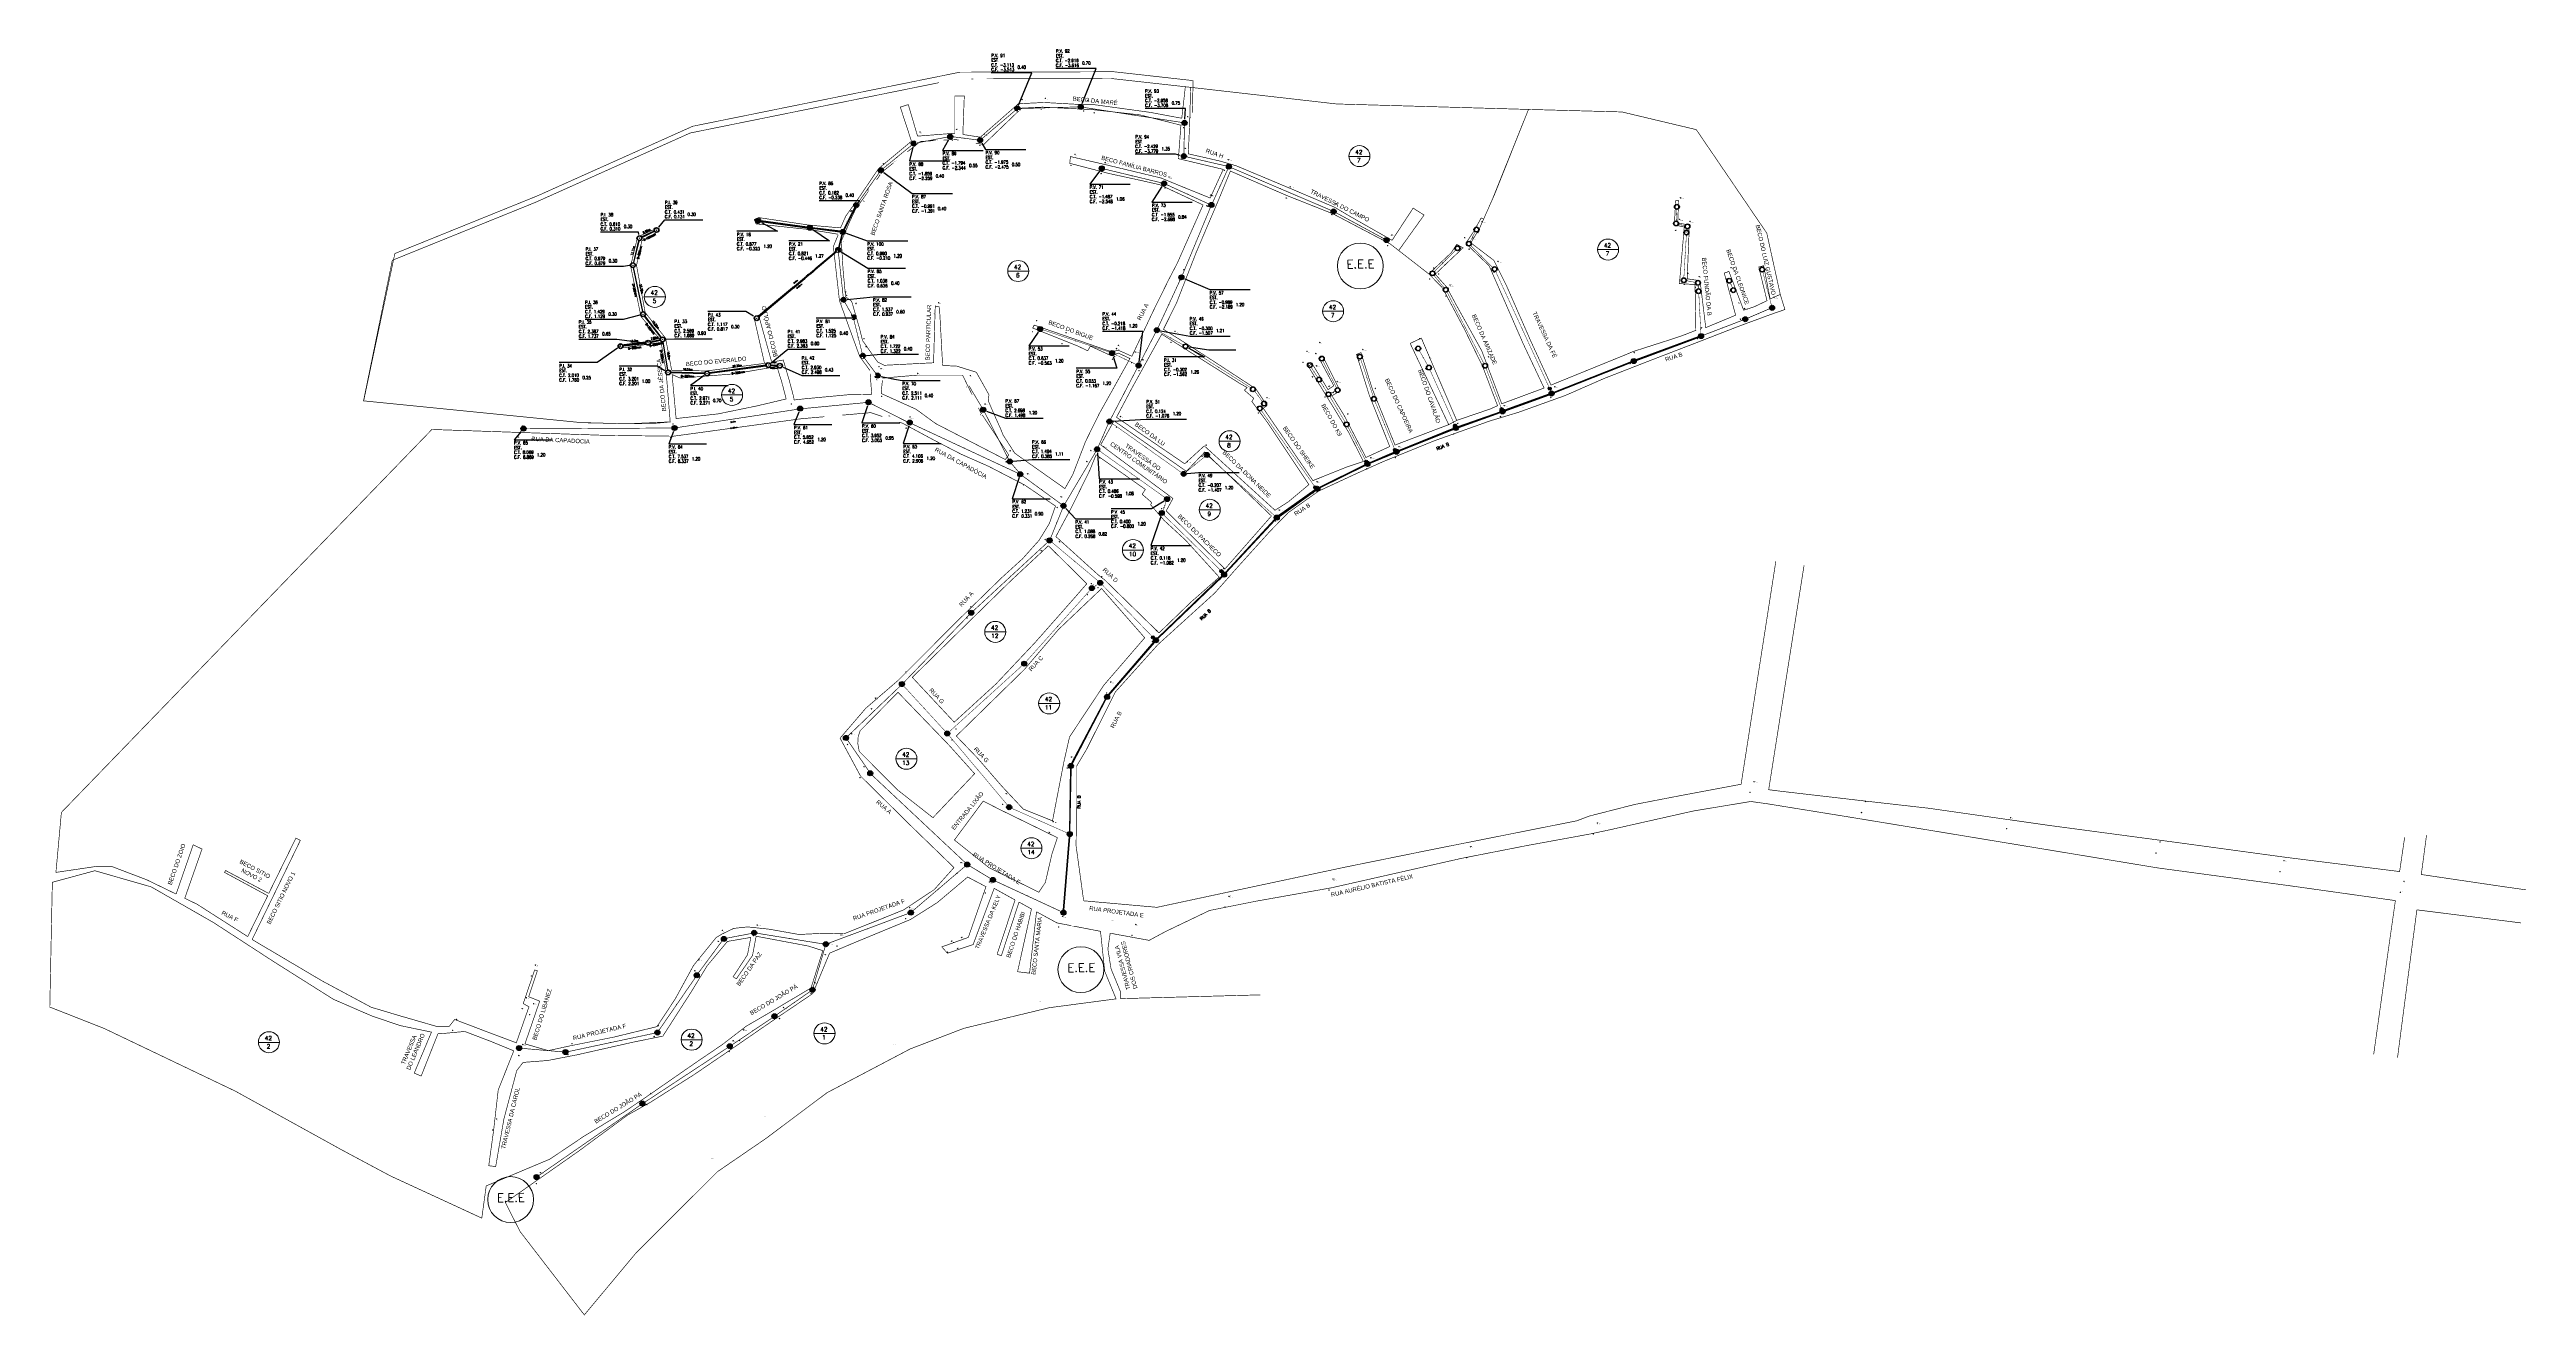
# Model space of a CAD drawing. Extents: x -44 to 717176, y -20 to 14707758.
# Drawn here: x 357648 to 358824, y 7353390 to 7353992 of the extents above; entities that cross this region are included whole.
import ezdxf
from ezdxf.enums import TextEntityAlignment as Align

# ---------------------------------------------------------------- set-up
doc = ezdxf.new("R2010")
doc.units = 0
doc.set_wipeout_variables(frame=1)
doc.header["$PDMODE"] = 3
doc.header["$PDSIZE"] = 0.1
doc.linetypes.add('LIN0', pattern=[0])
for name, color, linetype in [('0-quadras', 5, 'Continuous'), ('A_Alerta', 2, 'Continuous'), ('Heights', 7, 'Continuous'), ('LISTAGEM_TEXTO', 7, 'Continuous'), ('PONTOS-CAIXAS_U', 1, 'Continuous'), ('PS_IND_COMPRIMENTO', 7, 'Continuous'), ('PS_IND_DIAMETRO', 7, 'Continuous'), ('PS_IND_FLUXO', 3, 'Continuous'), ('PS_IND_INCLINACAO', 7, 'Continuous'), ('PS_PONTOS_IDENTIFICACAO_LIN', 7, 'Continuous'), ('PS_PONTOS_IDENTIFICACAO_TXT', 7, 'Continuous'), ('QUADRA-DEF', 7, 'Continuous'), ('Survey', 7, 'Continuous'), ('Survey.td2', 7, 'Continuous'), ('Survey.td2_Mark', 7, 'Continuous'), ('Survey.td2_point_desc_Mark', 7, 'Continuous'), ('TEXTO', 7, 'Continuous'), ('TUBO_PVC', 1, 'Continuous'), ('TXT-LOGRAD', 3, 'Continuous')]:
    doc.layers.add(name, color=color, linetype=linetype)
doc.layers.add('COTAS', color=7, linetype='Continuous', lineweight=9)
doc.layers.add('INDICAÇÃO', color=6, linetype='LIN0', lineweight=20, true_color=0xe20ef1)
doc.styles.add('CARIMBO', font='arial.ttf', dxfattribs={"height": 2})
doc.styles.add('ROMANS', font='ROMANS.shx', dxfattribs={"height": 2})
doc.styles.add('SABESP', font='ROMANS.shx', dxfattribs={"height": 2})
doc.styles.get("Standard").update_dxf_attribs({"font": 'times.ttf'})

# ---------------------------------------------------------------- blocks, each defined once
blk = doc.blocks.new('*U771', base_point=(9690.45, 9362.01))
at = {"const_width": 0.24, "flags": 128}
blk.add_lwpolyline([(9690.33, 9362.01, 1), (9690.57, 9362.01, 1)], format="xyb", close=True, dxfattribs=at)
blk.add_circle((9690.45, 9362.01), 0.24)
blk = doc.blocks.new('*U772', base_point=(9690.45, 9362.01))
at = {"const_width": 0.24, "flags": 128}
blk.add_lwpolyline([(9690.33, 9362.01, 1), (9690.57, 9362.01, 1)], format="xyb", close=True, dxfattribs=at)
blk.add_circle((9690.45, 9362.01), 0.24)
blk = doc.blocks.new('*U773', base_point=(9690.45, 9362.01))
at = {"const_width": 0.24, "flags": 128}
blk.add_lwpolyline([(9690.33, 9362.01, 1), (9690.57, 9362.01, 1)], format="xyb", close=True, dxfattribs=at)
blk.add_circle((9690.45, 9362.01), 0.24)
blk = doc.blocks.new('*U774', base_point=(9690.45, 9362.01))
at = {"const_width": 0.24, "flags": 128}
blk.add_lwpolyline([(9690.33, 9362.01, 1), (9690.57, 9362.01, 1)], format="xyb", close=True, dxfattribs=at)
blk.add_circle((9690.45, 9362.01), 0.24)
blk = doc.blocks.new('*U775', base_point=(9690.45, 9362.01))
at = {"const_width": 0.24, "flags": 128}
blk.add_lwpolyline([(9690.33, 9362.01, 1), (9690.57, 9362.01, 1)], format="xyb", close=True, dxfattribs=at)
blk.add_circle((9690.45, 9362.01), 0.24)
blk = doc.blocks.new('*U776', base_point=(9690.45, 9362.01))
at = {"const_width": 0.24, "flags": 128}
blk.add_lwpolyline([(9690.33, 9362.01, 1), (9690.57, 9362.01, 1)], format="xyb", close=True, dxfattribs=at)
blk.add_circle((9690.45, 9362.01), 0.24)
blk = doc.blocks.new('*U777', base_point=(9690.45, 9362.01))
at = {"const_width": 0.24, "flags": 128}
blk.add_lwpolyline([(9690.33, 9362.01, 1), (9690.57, 9362.01, 1)], format="xyb", close=True, dxfattribs=at)
blk.add_circle((9690.45, 9362.01), 0.24)
blk = doc.blocks.new('*U778', base_point=(9690.45, 9362.01))
at = {"const_width": 0.24, "flags": 128}
blk.add_lwpolyline([(9690.33, 9362.01, 1), (9690.57, 9362.01, 1)], format="xyb", close=True, dxfattribs=at)
blk.add_circle((9690.45, 9362.01), 0.24)
blk = doc.blocks.new('*U779', base_point=(9690.45, 9362.01))
at = {"const_width": 0.24, "flags": 128}
blk.add_lwpolyline([(9690.33, 9362.01, 1), (9690.57, 9362.01, 1)], format="xyb", close=True, dxfattribs=at)
blk.add_circle((9690.45, 9362.01), 0.24)
blk = doc.blocks.new('*U780', base_point=(9690.45, 9362.01))
at = {"const_width": 0.24, "flags": 128}
blk.add_lwpolyline([(9690.33, 9362.01, 1), (9690.57, 9362.01, 1)], format="xyb", close=True, dxfattribs=at)
blk.add_circle((9690.45, 9362.01), 0.24)
blk = doc.blocks.new('*U781', base_point=(9690.45, 9362.01))
at = {"const_width": 0.24, "flags": 128}
blk.add_lwpolyline([(9690.33, 9362.01, 1), (9690.57, 9362.01, 1)], format="xyb", close=True, dxfattribs=at)
blk.add_circle((9690.45, 9362.01), 0.24)
blk = doc.blocks.new('*U782', base_point=(9690.45, 9362.01))
at = {"const_width": 0.24, "flags": 128}
blk.add_lwpolyline([(9690.33, 9362.01, 1), (9690.57, 9362.01, 1)], format="xyb", close=True, dxfattribs=at)
blk.add_circle((9690.45, 9362.01), 0.24)
blk = doc.blocks.new('*U783', base_point=(9690.45, 9362.01))
at = {"const_width": 0.24, "flags": 128}
blk.add_lwpolyline([(9690.33, 9362.01, 1), (9690.57, 9362.01, 1)], format="xyb", close=True, dxfattribs=at)
blk.add_circle((9690.45, 9362.01), 0.24)
blk = doc.blocks.new('*U784', base_point=(9690.45, 9362.01))
at = {"const_width": 0.24, "flags": 128}
blk.add_lwpolyline([(9690.33, 9362.01, 1), (9690.57, 9362.01, 1)], format="xyb", close=True, dxfattribs=at)
blk.add_circle((9690.45, 9362.01), 0.24)
blk = doc.blocks.new('*U785', base_point=(9690.45, 9362.01))
at = {"const_width": 0.24, "flags": 128}
blk.add_lwpolyline([(9690.33, 9362.01, 1), (9690.57, 9362.01, 1)], format="xyb", close=True, dxfattribs=at)
blk.add_circle((9690.45, 9362.01), 0.24)
blk = doc.blocks.new('*U786', base_point=(9690.45, 9362.01))
at = {"const_width": 0.24, "flags": 128}
blk.add_lwpolyline([(9690.33, 9362.01, 1), (9690.57, 9362.01, 1)], format="xyb", close=True, dxfattribs=at)
blk.add_circle((9690.45, 9362.01), 0.24)
blk = doc.blocks.new('*U787', base_point=(9690.45, 9362.01))
at = {"const_width": 0.24, "flags": 128}
blk.add_lwpolyline([(9690.33, 9362.01, 1), (9690.57, 9362.01, 1)], format="xyb", close=True, dxfattribs=at)
blk.add_circle((9690.45, 9362.01), 0.24)
blk = doc.blocks.new('*U788', base_point=(9690.45, 9362.01))
at = {"const_width": 0.24, "flags": 128}
blk.add_lwpolyline([(9690.33, 9362.01, 1), (9690.57, 9362.01, 1)], format="xyb", close=True, dxfattribs=at)
blk.add_circle((9690.45, 9362.01), 0.24)
blk = doc.blocks.new('*U789', base_point=(9690.45, 9362.01))
at = {"const_width": 0.24, "flags": 128}
blk.add_lwpolyline([(9690.33, 9362.01, 1), (9690.57, 9362.01, 1)], format="xyb", close=True, dxfattribs=at)
blk.add_circle((9690.45, 9362.01), 0.24)
blk = doc.blocks.new('*U790', base_point=(9690.45, 9362.01))
at = {"const_width": 0.24, "flags": 128}
blk.add_lwpolyline([(9690.33, 9362.01, 1), (9690.57, 9362.01, 1)], format="xyb", close=True, dxfattribs=at)
blk.add_circle((9690.45, 9362.01), 0.24)
blk = doc.blocks.new('*U791', base_point=(9690.45, 9362.01))
at = {"const_width": 0.24, "flags": 128}
blk.add_lwpolyline([(9690.33, 9362.01, 1), (9690.57, 9362.01, 1)], format="xyb", close=True, dxfattribs=at)
blk.add_circle((9690.45, 9362.01), 0.24)
blk = doc.blocks.new('*U792', base_point=(9690.45, 9362.01))
at = {"const_width": 0.24, "flags": 128}
blk.add_lwpolyline([(9690.33, 9362.01, 1), (9690.57, 9362.01, 1)], format="xyb", close=True, dxfattribs=at)
blk.add_circle((9690.45, 9362.01), 0.24)
blk = doc.blocks.new('*U793', base_point=(9690.45, 9362.01))
at = {"const_width": 0.24, "flags": 128}
blk.add_lwpolyline([(9690.33, 9362.01, 1), (9690.57, 9362.01, 1)], format="xyb", close=True, dxfattribs=at)
blk.add_circle((9690.45, 9362.01), 0.24)
blk = doc.blocks.new('*U794', base_point=(9690.45, 9362.01))
at = {"const_width": 0.24, "flags": 128}
blk.add_lwpolyline([(9690.33, 9362.01, 1), (9690.57, 9362.01, 1)], format="xyb", close=True, dxfattribs=at)
blk.add_circle((9690.45, 9362.01), 0.24)
blk = doc.blocks.new('*U795', base_point=(9690.45, 9362.01))
at = {"const_width": 0.24, "flags": 128}
blk.add_lwpolyline([(9690.33, 9362.01, 1), (9690.57, 9362.01, 1)], format="xyb", close=True, dxfattribs=at)
blk.add_circle((9690.45, 9362.01), 0.24)
blk = doc.blocks.new('*U796', base_point=(9690.45, 9362.01))
at = {"const_width": 0.24, "flags": 128}
blk.add_lwpolyline([(9690.33, 9362.01, 1), (9690.57, 9362.01, 1)], format="xyb", close=True, dxfattribs=at)
blk.add_circle((9690.45, 9362.01), 0.24)
blk = doc.blocks.new('*U797', base_point=(9709.61, 9361.72))
at = {"const_width": 0.14, "flags": 128}
blk.add_lwpolyline([(9709.54, 9361.72, 1), (9709.68, 9361.72, 1)], format="xyb", close=True, dxfattribs=at)
blk.add_circle((9709.61, 9361.72), 0.14)
blk = doc.blocks.new('*U798', base_point=(9690.45, 9362.01))
at = {"const_width": 0.24, "flags": 128}
blk.add_lwpolyline([(9690.33, 9362.01, 1), (9690.57, 9362.01, 1)], format="xyb", close=True, dxfattribs=at)
blk.add_circle((9690.45, 9362.01), 0.24)
blk = doc.blocks.new('*U799', base_point=(9690.45, 9362.01))
at = {"const_width": 0.24, "flags": 128}
blk.add_lwpolyline([(9690.33, 9362.01, 1), (9690.57, 9362.01, 1)], format="xyb", close=True, dxfattribs=at)
blk.add_circle((9690.45, 9362.01), 0.24)
blk = doc.blocks.new('*U800', base_point=(9690.45, 9362.01))
at = {"const_width": 0.24, "flags": 128}
blk.add_lwpolyline([(9690.33, 9362.01, 1), (9690.57, 9362.01, 1)], format="xyb", close=True, dxfattribs=at)
blk.add_circle((9690.45, 9362.01), 0.24)
blk = doc.blocks.new('*U801', base_point=(9690.45, 9362.01))
at = {"const_width": 0.24, "flags": 128}
blk.add_lwpolyline([(9690.33, 9362.01, 1), (9690.57, 9362.01, 1)], format="xyb", close=True, dxfattribs=at)
blk.add_circle((9690.45, 9362.01), 0.24)
blk = doc.blocks.new('*U802', base_point=(9690.45, 9362.01))
at = {"const_width": 0.24, "flags": 128}
blk.add_lwpolyline([(9690.33, 9362.01, 1), (9690.57, 9362.01, 1)], format="xyb", close=True, dxfattribs=at)
blk.add_circle((9690.45, 9362.01), 0.24)
blk = doc.blocks.new('*U803', base_point=(9690.45, 9362.01))
at = {"const_width": 0.24, "flags": 128}
blk.add_lwpolyline([(9690.33, 9362.01, 1), (9690.57, 9362.01, 1)], format="xyb", close=True, dxfattribs=at)
blk.add_circle((9690.45, 9362.01), 0.24)
blk = doc.blocks.new('*U804', base_point=(9690.45, 9362.01))
at = {"const_width": 0.24, "flags": 128}
blk.add_lwpolyline([(9690.33, 9362.01, 1), (9690.57, 9362.01, 1)], format="xyb", close=True, dxfattribs=at)
blk.add_circle((9690.45, 9362.01), 0.24)
blk = doc.blocks.new('*U805', base_point=(9690.45, 9362.01))
at = {"const_width": 0.24, "flags": 128}
blk.add_lwpolyline([(9690.33, 9362.01, 1), (9690.57, 9362.01, 1)], format="xyb", close=True, dxfattribs=at)
blk.add_circle((9690.45, 9362.01), 0.24)
blk = doc.blocks.new('*U806', base_point=(9690.45, 9362.01))
at = {"const_width": 0.24, "flags": 128}
blk.add_lwpolyline([(9690.33, 9362.01, 1), (9690.57, 9362.01, 1)], format="xyb", close=True, dxfattribs=at)
blk.add_circle((9690.45, 9362.01), 0.24)
blk = doc.blocks.new('*U807', base_point=(9690.45, 9362.01))
at = {"const_width": 0.24, "flags": 128}
blk.add_lwpolyline([(9690.33, 9362.01, 1), (9690.57, 9362.01, 1)], format="xyb", close=True, dxfattribs=at)
blk.add_circle((9690.45, 9362.01), 0.24)
blk = doc.blocks.new('*U808', base_point=(9690.45, 9362.01))
at = {"const_width": 0.24, "flags": 128}
blk.add_lwpolyline([(9690.33, 9362.01, 1), (9690.57, 9362.01, 1)], format="xyb", close=True, dxfattribs=at)
blk.add_circle((9690.45, 9362.01), 0.24)
blk = doc.blocks.new('*U809', base_point=(9690.45, 9362.01))
at = {"const_width": 0.24, "flags": 128}
blk.add_lwpolyline([(9690.33, 9362.01, 1), (9690.57, 9362.01, 1)], format="xyb", close=True, dxfattribs=at)
blk.add_circle((9690.45, 9362.01), 0.24)
blk = doc.blocks.new('*U810', base_point=(9690.45, 9362.01))
at = {"const_width": 0.24, "flags": 128}
blk.add_lwpolyline([(9690.33, 9362.01, 1), (9690.57, 9362.01, 1)], format="xyb", close=True, dxfattribs=at)
blk.add_circle((9690.45, 9362.01), 0.24)
blk = doc.blocks.new('*U811', base_point=(9690.45, 9362.01))
at = {"const_width": 0.24, "flags": 128}
blk.add_lwpolyline([(9690.33, 9362.01, 1), (9690.57, 9362.01, 1)], format="xyb", close=True, dxfattribs=at)
blk.add_circle((9690.45, 9362.01), 0.24)
blk = doc.blocks.new('*U812', base_point=(9690.45, 9362.01))
at = {"const_width": 0.24, "flags": 128}
blk.add_lwpolyline([(9690.33, 9362.01, 1), (9690.57, 9362.01, 1)], format="xyb", close=True, dxfattribs=at)
blk.add_circle((9690.45, 9362.01), 0.24)
blk = doc.blocks.new('*U813', base_point=(9690.45, 9362.01))
at = {"const_width": 0.24, "flags": 128}
blk.add_lwpolyline([(9690.33, 9362.01, 1), (9690.57, 9362.01, 1)], format="xyb", close=True, dxfattribs=at)
blk.add_circle((9690.45, 9362.01), 0.24)
blk = doc.blocks.new('*U814', base_point=(9690.45, 9362.01))
at = {"const_width": 0.24, "flags": 128}
blk.add_lwpolyline([(9690.33, 9362.01, 1), (9690.57, 9362.01, 1)], format="xyb", close=True, dxfattribs=at)
blk.add_circle((9690.45, 9362.01), 0.24)
blk = doc.blocks.new('*U815', base_point=(9690.45, 9362.01))
at = {"const_width": 0.24, "flags": 128}
blk.add_lwpolyline([(9690.33, 9362.01, 1), (9690.57, 9362.01, 1)], format="xyb", close=True, dxfattribs=at)
blk.add_circle((9690.45, 9362.01), 0.24)
blk = doc.blocks.new('*U816', base_point=(9690.45, 9362.01))
at = {"const_width": 0.24, "flags": 128}
blk.add_lwpolyline([(9690.33, 9362.01, 1), (9690.57, 9362.01, 1)], format="xyb", close=True, dxfattribs=at)
blk.add_circle((9690.45, 9362.01), 0.24)
blk = doc.blocks.new('*U817', base_point=(9690.45, 9362.01))
at = {"const_width": 0.24, "flags": 128}
blk.add_lwpolyline([(9690.33, 9362.01, 1), (9690.57, 9362.01, 1)], format="xyb", close=True, dxfattribs=at)
blk.add_circle((9690.45, 9362.01), 0.24)
blk = doc.blocks.new('*U818', base_point=(9690.45, 9362.01))
at = {"const_width": 0.24, "flags": 128}
blk.add_lwpolyline([(9690.33, 9362.01, 1), (9690.57, 9362.01, 1)], format="xyb", close=True, dxfattribs=at)
blk.add_circle((9690.45, 9362.01), 0.24)
blk = doc.blocks.new('*U819', base_point=(9690.45, 9362.01))
at = {"const_width": 0.24, "flags": 128}
blk.add_lwpolyline([(9690.33, 9362.01, 1), (9690.57, 9362.01, 1)], format="xyb", close=True, dxfattribs=at)
blk.add_circle((9690.45, 9362.01), 0.24)
blk = doc.blocks.new('*U820', base_point=(9690.45, 9362.01))
at = {"const_width": 0.24, "flags": 128}
blk.add_lwpolyline([(9690.33, 9362.01, 1), (9690.57, 9362.01, 1)], format="xyb", close=True, dxfattribs=at)
blk.add_circle((9690.45, 9362.01), 0.24)
blk = doc.blocks.new('*U821', base_point=(9690.45, 9362.01))
at = {"const_width": 0.24, "flags": 128}
blk.add_lwpolyline([(9690.33, 9362.01, 1), (9690.57, 9362.01, 1)], format="xyb", close=True, dxfattribs=at)
blk.add_circle((9690.45, 9362.01), 0.24)
blk = doc.blocks.new('*U822', base_point=(9690.45, 9362.01))
at = {"const_width": 0.24, "flags": 128}
blk.add_lwpolyline([(9690.33, 9362.01, 1), (9690.57, 9362.01, 1)], format="xyb", close=True, dxfattribs=at)
blk.add_circle((9690.45, 9362.01), 0.24)
blk = doc.blocks.new('*U823', base_point=(9690.45, 9362.01))
at = {"const_width": 0.24, "flags": 128}
blk.add_lwpolyline([(9690.33, 9362.01, 1), (9690.57, 9362.01, 1)], format="xyb", close=True, dxfattribs=at)
blk.add_circle((9690.45, 9362.01), 0.24)
blk = doc.blocks.new('*U824', base_point=(9690.45, 9362.01))
at = {"const_width": 0.24, "flags": 128}
blk.add_lwpolyline([(9690.33, 9362.01, 1), (9690.57, 9362.01, 1)], format="xyb", close=True, dxfattribs=at)
blk.add_circle((9690.45, 9362.01), 0.24)
blk = doc.blocks.new('*U825', base_point=(9690.45, 9362.01))
at = {"const_width": 0.24, "flags": 128}
blk.add_lwpolyline([(9690.33, 9362.01, 1), (9690.57, 9362.01, 1)], format="xyb", close=True, dxfattribs=at)
blk.add_circle((9690.45, 9362.01), 0.24)
blk = doc.blocks.new('*U826', base_point=(9690.45, 9362.01))
at = {"const_width": 0.24, "flags": 128}
blk.add_lwpolyline([(9690.33, 9362.01, 1), (9690.57, 9362.01, 1)], format="xyb", close=True, dxfattribs=at)
blk.add_circle((9690.45, 9362.01), 0.24)
blk = doc.blocks.new('*U827', base_point=(9690.45, 9362.01))
at = {"const_width": 0.24, "flags": 128}
blk.add_lwpolyline([(9690.33, 9362.01, 1), (9690.57, 9362.01, 1)], format="xyb", close=True, dxfattribs=at)
blk.add_circle((9690.45, 9362.01), 0.24)
blk = doc.blocks.new('*U828', base_point=(9690.45, 9362.01))
at = {"const_width": 0.24, "flags": 128}
blk.add_lwpolyline([(9690.33, 9362.01, 1), (9690.57, 9362.01, 1)], format="xyb", close=True, dxfattribs=at)
blk.add_circle((9690.45, 9362.01), 0.24)
blk = doc.blocks.new('*U829', base_point=(9690.45, 9362.01))
at = {"const_width": 0.24, "flags": 128}
blk.add_lwpolyline([(9690.33, 9362.01, 1), (9690.57, 9362.01, 1)], format="xyb", close=True, dxfattribs=at)
blk.add_circle((9690.45, 9362.01), 0.24)
blk = doc.blocks.new('*U830', base_point=(9690.45, 9362.01))
at = {"const_width": 0.24, "flags": 128}
blk.add_lwpolyline([(9690.33, 9362.01, 1), (9690.57, 9362.01, 1)], format="xyb", close=True, dxfattribs=at)
blk.add_circle((9690.45, 9362.01), 0.24)
blk = doc.blocks.new('*U831', base_point=(9690.45, 9362.01))
at = {"const_width": 0.24, "flags": 128}
blk.add_lwpolyline([(9690.33, 9362.01, 1), (9690.57, 9362.01, 1)], format="xyb", close=True, dxfattribs=at)
blk.add_circle((9690.45, 9362.01), 0.24)
blk = doc.blocks.new('*U832', base_point=(9690.45, 9362.01))
at = {"const_width": 0.24, "flags": 128}
blk.add_lwpolyline([(9690.33, 9362.01, 1), (9690.57, 9362.01, 1)], format="xyb", close=True, dxfattribs=at)
blk.add_circle((9690.45, 9362.01), 0.24)
blk = doc.blocks.new('*U833', base_point=(9690.45, 9362.01))
at = {"const_width": 0.24, "flags": 128}
blk.add_lwpolyline([(9690.33, 9362.01, 1), (9690.57, 9362.01, 1)], format="xyb", close=True, dxfattribs=at)
blk.add_circle((9690.45, 9362.01), 0.24)
blk = doc.blocks.new('*U834', base_point=(9690.45, 9362.01))
at = {"const_width": 0.24, "flags": 128}
blk.add_lwpolyline([(9690.33, 9362.01, 1), (9690.57, 9362.01, 1)], format="xyb", close=True, dxfattribs=at)
blk.add_circle((9690.45, 9362.01), 0.24)
blk = doc.blocks.new('*U835', base_point=(9690.45, 9362.01))
at = {"const_width": 0.24, "flags": 128}
blk.add_lwpolyline([(9690.33, 9362.01, 1), (9690.57, 9362.01, 1)], format="xyb", close=True, dxfattribs=at)
blk.add_circle((9690.45, 9362.01), 0.24)
blk = doc.blocks.new('*U836', base_point=(9690.45, 9362.01))
at = {"const_width": 0.24, "flags": 128}
blk.add_lwpolyline([(9690.33, 9362.01, 1), (9690.57, 9362.01, 1)], format="xyb", close=True, dxfattribs=at)
blk.add_circle((9690.45, 9362.01), 0.24)
blk = doc.blocks.new('*U837', base_point=(9690.45, 9362.01))
at = {"const_width": 0.24, "flags": 128}
blk.add_lwpolyline([(9690.33, 9362.01, 1), (9690.57, 9362.01, 1)], format="xyb", close=True, dxfattribs=at)
blk.add_circle((9690.45, 9362.01), 0.24)
blk = doc.blocks.new('*U838', base_point=(9690.45, 9362.01))
at = {"const_width": 0.24, "flags": 128}
blk.add_lwpolyline([(9690.33, 9362.01, 1), (9690.57, 9362.01, 1)], format="xyb", close=True, dxfattribs=at)
blk.add_circle((9690.45, 9362.01), 0.24)
blk = doc.blocks.new('*U839', base_point=(9690.45, 9362.01))
at = {"const_width": 0.24, "flags": 128}
blk.add_lwpolyline([(9690.33, 9362.01, 1), (9690.57, 9362.01, 1)], format="xyb", close=True, dxfattribs=at)
blk.add_circle((9690.45, 9362.01), 0.24)
blk = doc.blocks.new('*U840', base_point=(9690.45, 9362.01))
at = {"const_width": 0.24, "flags": 128}
blk.add_lwpolyline([(9690.33, 9362.01, 1), (9690.57, 9362.01, 1)], format="xyb", close=True, dxfattribs=at)
blk.add_circle((9690.45, 9362.01), 0.24)
blk = doc.blocks.new('*U841', base_point=(9690.45, 9362.01))
at = {"const_width": 0.24, "flags": 128}
blk.add_lwpolyline([(9690.33, 9362.01, 1), (9690.57, 9362.01, 1)], format="xyb", close=True, dxfattribs=at)
blk.add_circle((9690.45, 9362.01), 0.24)
blk = doc.blocks.new('*U842', base_point=(9690.45, 9362.01))
at = {"const_width": 0.24, "flags": 128}
blk.add_lwpolyline([(9690.33, 9362.01, 1), (9690.57, 9362.01, 1)], format="xyb", close=True, dxfattribs=at)
blk.add_circle((9690.45, 9362.01), 0.24)
blk = doc.blocks.new('*U843', base_point=(9690.45, 9362.01))
at = {"const_width": 0.24, "flags": 128}
blk.add_lwpolyline([(9690.33, 9362.01, 1), (9690.57, 9362.01, 1)], format="xyb", close=True, dxfattribs=at)
blk.add_circle((9690.45, 9362.01), 0.24)
blk = doc.blocks.new('*U844', base_point=(9690.45, 9362.01))
at = {"const_width": 0.24, "flags": 128}
blk.add_lwpolyline([(9690.33, 9362.01, 1), (9690.57, 9362.01, 1)], format="xyb", close=True, dxfattribs=at)
blk.add_circle((9690.45, 9362.01), 0.24)
blk = doc.blocks.new('*U845', base_point=(9690.45, 9362.01))
at = {"const_width": 0.24, "flags": 128}
blk.add_lwpolyline([(9690.33, 9362.01, 1), (9690.57, 9362.01, 1)], format="xyb", close=True, dxfattribs=at)
blk.add_circle((9690.45, 9362.01), 0.24)
blk = doc.blocks.new('*U846', base_point=(9690.45, 9362.01))
at = {"const_width": 0.24, "flags": 128}
blk.add_lwpolyline([(9690.33, 9362.01, 1), (9690.57, 9362.01, 1)], format="xyb", close=True, dxfattribs=at)
blk.add_circle((9690.45, 9362.01), 0.24)
blk = doc.blocks.new('*U847', base_point=(9690.45, 9362.01))
at = {"const_width": 0.24, "flags": 128}
blk.add_lwpolyline([(9690.33, 9362.01, 1), (9690.57, 9362.01, 1)], format="xyb", close=True, dxfattribs=at)
blk.add_circle((9690.45, 9362.01), 0.24)
blk = doc.blocks.new('*U848', base_point=(9690.45, 9362.01))
at = {"const_width": 0.24, "flags": 128}
blk.add_lwpolyline([(9690.33, 9362.01, 1), (9690.57, 9362.01, 1)], format="xyb", close=True, dxfattribs=at)
blk.add_circle((9690.45, 9362.01), 0.24)
blk = doc.blocks.new('*U849', base_point=(9690.45, 9362.01))
at = {"const_width": 0.24, "flags": 128}
blk.add_lwpolyline([(9690.33, 9362.01, 1), (9690.57, 9362.01, 1)], format="xyb", close=True, dxfattribs=at)
blk.add_circle((9690.45, 9362.01), 0.24)
blk = doc.blocks.new('*U850', base_point=(9690.45, 9362.01))
at = {"const_width": 0.24, "flags": 128}
blk.add_lwpolyline([(9690.33, 9362.01, 1), (9690.57, 9362.01, 1)], format="xyb", close=True, dxfattribs=at)
blk.add_circle((9690.45, 9362.01), 0.24)
blk = doc.blocks.new('*U851', base_point=(9690.45, 9362.01))
at = {"const_width": 0.24, "flags": 128}
blk.add_lwpolyline([(9690.33, 9362.01, 1), (9690.57, 9362.01, 1)], format="xyb", close=True, dxfattribs=at)
blk.add_circle((9690.45, 9362.01), 0.24)
blk = doc.blocks.new('*U852', base_point=(9690.45, 9362.01))
at = {"const_width": 0.24, "flags": 128}
blk.add_lwpolyline([(9690.33, 9362.01, 1), (9690.57, 9362.01, 1)], format="xyb", close=True, dxfattribs=at)
blk.add_circle((9690.45, 9362.01), 0.24)
blk = doc.blocks.new('*U853', base_point=(9690.45, 9362.01))
at = {"const_width": 0.24, "flags": 128}
blk.add_lwpolyline([(9690.33, 9362.01, 1), (9690.57, 9362.01, 1)], format="xyb", close=True, dxfattribs=at)
blk.add_circle((9690.45, 9362.01), 0.24)
blk = doc.blocks.new('*U856', base_point=(9679.18, 9377.79))
at = {"const_width": 0.1, "flags": 128}
blk.add_lwpolyline([(9678.99, 9377.79, 1), (9679.37, 9377.79, 1)], format="xyb", close=True, dxfattribs=at)
blk.add_circle((9679.18, 9377.79), 0.24)
blk = doc.blocks.new('*U857', base_point=(9679.18, 9377.79))
at = {"const_width": 0.1, "flags": 128}
blk.add_lwpolyline([(9678.99, 9377.79, 1), (9679.37, 9377.79, 1)], format="xyb", close=True, dxfattribs=at)
blk.add_circle((9679.18, 9377.79), 0.24)
blk = doc.blocks.new('*U858', base_point=(9679.18, 9377.79))
at = {"const_width": 0.1, "flags": 128}
blk.add_lwpolyline([(9678.99, 9377.79, 1), (9679.37, 9377.79, 1)], format="xyb", close=True, dxfattribs=at)
blk.add_circle((9679.18, 9377.79), 0.24)
blk = doc.blocks.new('*U859', base_point=(9679.18, 9377.79))
at = {"const_width": 0.1, "flags": 128}
blk.add_lwpolyline([(9678.99, 9377.79, 1), (9679.37, 9377.79, 1)], format="xyb", close=True, dxfattribs=at)
blk.add_circle((9679.18, 9377.79), 0.24)
blk = doc.blocks.new('*U860', base_point=(9679.18, 9377.79))
at = {"const_width": 0.1, "flags": 128}
blk.add_lwpolyline([(9678.99, 9377.79, 1), (9679.37, 9377.79, 1)], format="xyb", close=True, dxfattribs=at)
blk.add_circle((9679.18, 9377.79), 0.24)
blk = doc.blocks.new('*U861', base_point=(9679.18, 9377.79))
at = {"const_width": 0.1, "flags": 128}
blk.add_lwpolyline([(9678.99, 9377.79, 1), (9679.37, 9377.79, 1)], format="xyb", close=True, dxfattribs=at)
blk.add_circle((9679.18, 9377.79), 0.24)
blk = doc.blocks.new('*U862', base_point=(9679.18, 9377.79))
at = {"const_width": 0.1, "flags": 128}
blk.add_lwpolyline([(9678.99, 9377.79, 1), (9679.37, 9377.79, 1)], format="xyb", close=True, dxfattribs=at)
blk.add_circle((9679.18, 9377.79), 0.24)
blk = doc.blocks.new('*U863', base_point=(9679.18, 9377.79))
at = {"const_width": 0.1, "flags": 128}
blk.add_lwpolyline([(9678.99, 9377.79, 1), (9679.37, 9377.79, 1)], format="xyb", close=True, dxfattribs=at)
blk.add_circle((9679.18, 9377.79), 0.24)
blk = doc.blocks.new('*U864', base_point=(9679.18, 9377.79))
at = {"const_width": 0.1, "flags": 128}
blk.add_lwpolyline([(9678.99, 9377.79, 1), (9679.37, 9377.79, 1)], format="xyb", close=True, dxfattribs=at)
blk.add_circle((9679.18, 9377.79), 0.24)
blk = doc.blocks.new('*U865', base_point=(9679.18, 9377.79))
at = {"const_width": 0.1, "flags": 128}
blk.add_lwpolyline([(9678.99, 9377.79, 1), (9679.37, 9377.79, 1)], format="xyb", close=True, dxfattribs=at)
blk.add_circle((9679.18, 9377.79), 0.24)
blk = doc.blocks.new('*U1094', base_point=(9679.18, 9377.79))
at = {"const_width": 0.1, "flags": 128}
blk.add_lwpolyline([(9678.99, 9377.79, 1), (9679.37, 9377.79, 1)], format="xyb", close=True, dxfattribs=at)
blk.add_circle((9679.18, 9377.79), 0.24)
blk = doc.blocks.new('*U1095', base_point=(9679.18, 9377.79))
at = {"const_width": 0.1, "flags": 128}
blk.add_lwpolyline([(9678.99, 9377.79, 1), (9679.37, 9377.79, 1)], format="xyb", close=True, dxfattribs=at)
blk.add_circle((9679.18, 9377.79), 0.24)
blk = doc.blocks.new('*U1096', base_point=(9679.18, 9377.79))
at = {"const_width": 0.1, "flags": 128}
blk.add_lwpolyline([(9678.99, 9377.79, 1), (9679.37, 9377.79, 1)], format="xyb", close=True, dxfattribs=at)
blk.add_circle((9679.18, 9377.79), 0.24)
blk = doc.blocks.new('*U1097', base_point=(9709.61, 9361.72))
at = {"const_width": 0.14, "flags": 128}
blk.add_lwpolyline([(9709.54, 9361.72, 1), (9709.68, 9361.72, 1)], format="xyb", close=True, dxfattribs=at)
blk.add_circle((9709.61, 9361.72), 0.14)
blk = doc.blocks.new('*U1098', base_point=(9679.18, 9377.79))
at = {"const_width": 0.1, "flags": 128}
blk.add_lwpolyline([(9678.99, 9377.79, 1), (9679.37, 9377.79, 1)], format="xyb", close=True, dxfattribs=at)
blk.add_circle((9679.18, 9377.79), 0.24)
blk = doc.blocks.new('*U1099', base_point=(9679.18, 9377.79))
at = {"const_width": 0.1, "flags": 128}
blk.add_lwpolyline([(9678.99, 9377.79, 1), (9679.37, 9377.79, 1)], format="xyb", close=True, dxfattribs=at)
blk.add_circle((9679.18, 9377.79), 0.24)
blk = doc.blocks.new('*U1100', base_point=(9679.18, 9377.79))
at = {"const_width": 0.1, "flags": 128}
blk.add_lwpolyline([(9678.99, 9377.79, 1), (9679.37, 9377.79, 1)], format="xyb", close=True, dxfattribs=at)
blk.add_circle((9679.18, 9377.79), 0.24)
blk = doc.blocks.new('*U1101', base_point=(9679.18, 9377.79))
at = {"const_width": 0.1, "flags": 128}
blk.add_lwpolyline([(9678.99, 9377.79, 1), (9679.37, 9377.79, 1)], format="xyb", close=True, dxfattribs=at)
blk.add_circle((9679.18, 9377.79), 0.24)
blk = doc.blocks.new('*U1102', base_point=(9709.61, 9361.72))
at = {"const_width": 0.14, "flags": 128}
blk.add_lwpolyline([(9709.54, 9361.72, 1), (9709.68, 9361.72, 1)], format="xyb", close=True, dxfattribs=at)
blk.add_circle((9709.61, 9361.72), 0.14)
blk = doc.blocks.new('*U1103', base_point=(9679.18, 9377.79))
at = {"const_width": 0.1, "flags": 128}
blk.add_lwpolyline([(9678.99, 9377.79, 1), (9679.37, 9377.79, 1)], format="xyb", close=True, dxfattribs=at)
blk.add_circle((9679.18, 9377.79), 0.24)
blk = doc.blocks.new('*U1104', base_point=(9679.18, 9377.79))
at = {"const_width": 0.1, "flags": 128}
blk.add_lwpolyline([(9678.99, 9377.79, 1), (9679.37, 9377.79, 1)], format="xyb", close=True, dxfattribs=at)
blk.add_circle((9679.18, 9377.79), 0.24)
blk = doc.blocks.new('*U1105', base_point=(9709.61, 9361.72))
at = {"const_width": 0.14, "flags": 128}
blk.add_lwpolyline([(9709.54, 9361.72, 1), (9709.68, 9361.72, 1)], format="xyb", close=True, dxfattribs=at)
blk.add_circle((9709.61, 9361.72), 0.14)
blk = doc.blocks.new('*U1106', base_point=(9679.18, 9377.79))
at = {"const_width": 0.1, "flags": 128}
blk.add_lwpolyline([(9678.99, 9377.79, 1), (9679.37, 9377.79, 1)], format="xyb", close=True, dxfattribs=at)
blk.add_circle((9679.18, 9377.79), 0.24)
blk = doc.blocks.new('*U1107', base_point=(9679.18, 9377.79))
at = {"const_width": 0.1, "flags": 128}
blk.add_lwpolyline([(9678.99, 9377.79, 1), (9679.37, 9377.79, 1)], format="xyb", close=True, dxfattribs=at)
blk.add_circle((9679.18, 9377.79), 0.24)
blk = doc.blocks.new('*U1108', base_point=(9709.61, 9361.72))
at = {"const_width": 0.14, "flags": 128}
blk.add_lwpolyline([(9709.54, 9361.72, 1), (9709.68, 9361.72, 1)], format="xyb", close=True, dxfattribs=at)
blk.add_circle((9709.61, 9361.72), 0.14)
blk = doc.blocks.new('*U1109', base_point=(9679.18, 9377.79))
at = {"const_width": 0.1, "flags": 128}
blk.add_lwpolyline([(9678.99, 9377.79, 1), (9679.37, 9377.79, 1)], format="xyb", close=True, dxfattribs=at)
blk.add_circle((9679.18, 9377.79), 0.24)
blk = doc.blocks.new('*U1110', base_point=(9679.18, 9377.79))
at = {"const_width": 0.1, "flags": 128}
blk.add_lwpolyline([(9678.99, 9377.79, 1), (9679.37, 9377.79, 1)], format="xyb", close=True, dxfattribs=at)
blk.add_circle((9679.18, 9377.79), 0.24)
blk = doc.blocks.new('*U1111', base_point=(9679.18, 9377.79))
at = {"const_width": 0.1, "flags": 128}
blk.add_lwpolyline([(9678.99, 9377.79, 1), (9679.37, 9377.79, 1)], format="xyb", close=True, dxfattribs=at)
blk.add_circle((9679.18, 9377.79), 0.24)
blk = doc.blocks.new('*U1112', base_point=(9679.18, 9377.79))
at = {"const_width": 0.1, "flags": 128}
blk.add_lwpolyline([(9678.99, 9377.79, 1), (9679.37, 9377.79, 1)], format="xyb", close=True, dxfattribs=at)
blk.add_circle((9679.18, 9377.79), 0.24)
blk = doc.blocks.new('*U1113', base_point=(9679.18, 9377.79))
at = {"const_width": 0.1, "flags": 128}
blk.add_lwpolyline([(9678.99, 9377.79, 1), (9679.37, 9377.79, 1)], format="xyb", close=True, dxfattribs=at)
blk.add_circle((9679.18, 9377.79), 0.24)
blk = doc.blocks.new('*U1114', base_point=(9679.18, 9377.79))
at = {"const_width": 0.1, "flags": 128}
blk.add_lwpolyline([(9678.99, 9377.79, 1), (9679.37, 9377.79, 1)], format="xyb", close=True, dxfattribs=at)
blk.add_circle((9679.18, 9377.79), 0.24)
blk = doc.blocks.new('*U1115', base_point=(9709.61, 9361.72))
at = {"const_width": 0.14, "flags": 128}
blk.add_lwpolyline([(9709.54, 9361.72, 1), (9709.68, 9361.72, 1)], format="xyb", close=True, dxfattribs=at)
blk.add_circle((9709.61, 9361.72), 0.14)
blk = doc.blocks.new('*U1116', base_point=(9679.18, 9377.79))
at = {"const_width": 0.1, "flags": 128}
blk.add_lwpolyline([(9678.99, 9377.79, 1), (9679.37, 9377.79, 1)], format="xyb", close=True, dxfattribs=at)
blk.add_circle((9679.18, 9377.79), 0.24)
blk = doc.blocks.new('*U1117', base_point=(9679.18, 9377.79))
at = {"const_width": 0.1, "flags": 128}
blk.add_lwpolyline([(9678.99, 9377.79, 1), (9679.37, 9377.79, 1)], format="xyb", close=True, dxfattribs=at)
blk.add_circle((9679.18, 9377.79), 0.24)
blk = doc.blocks.new('*U1118', base_point=(9679.18, 9377.79))
at = {"const_width": 0.1, "flags": 128}
blk.add_lwpolyline([(9678.99, 9377.79, 1), (9679.37, 9377.79, 1)], format="xyb", close=True, dxfattribs=at)
blk.add_circle((9679.18, 9377.79), 0.24)
blk = doc.blocks.new('*U1119', base_point=(9709.61, 9361.72))
at = {"const_width": 0.14, "flags": 128}
blk.add_lwpolyline([(9709.54, 9361.72, 1), (9709.68, 9361.72, 1)], format="xyb", close=True, dxfattribs=at)
blk.add_circle((9709.61, 9361.72), 0.14)
blk = doc.blocks.new('*U1120', base_point=(9679.18, 9377.79))
at = {"const_width": 0.1, "flags": 128}
blk.add_lwpolyline([(9678.99, 9377.79, 1), (9679.37, 9377.79, 1)], format="xyb", close=True, dxfattribs=at)
blk.add_circle((9679.18, 9377.79), 0.24)
blk = doc.blocks.new('*U1515', base_point=(9709.61, 9361.72))
at = {"const_width": 0.14, "flags": 128}
blk.add_lwpolyline([(9709.54, 9361.72, 1), (9709.68, 9361.72, 1)], format="xyb", close=True, dxfattribs=at)
blk.add_circle((9709.61, 9361.72), 0.14)
blk = doc.blocks.new('*U1522', base_point=(9709.61, 9361.72))
at = {"const_width": 0.14, "flags": 128}
blk.add_lwpolyline([(9709.54, 9361.72, 1), (9709.68, 9361.72, 1)], format="xyb", close=True, dxfattribs=at)
blk.add_circle((9709.61, 9361.72), 0.14)
blk = doc.blocks.new('*U1586', base_point=(9690.45, 9362.01))
at = {"const_width": 0.24, "flags": 128}
blk.add_lwpolyline([(9690.33, 9362.01, 1), (9690.57, 9362.01, 1)], format="xyb", close=True, dxfattribs=at)
blk.add_circle((9690.45, 9362.01), 0.24)
blk = doc.blocks.new('*U1587', base_point=(9690.45, 9362.01))
at = {"const_width": 0.24, "flags": 128}
blk.add_lwpolyline([(9690.33, 9362.01, 1), (9690.57, 9362.01, 1)], format="xyb", close=True, dxfattribs=at)
blk.add_circle((9690.45, 9362.01), 0.24)
blk = doc.blocks.new('*U1589', base_point=(9690.45, 9362.01))
at = {"const_width": 0.24, "flags": 128}
blk.add_lwpolyline([(9690.33, 9362.01, 1), (9690.57, 9362.01, 1)], format="xyb", close=True, dxfattribs=at)
blk.add_circle((9690.45, 9362.01), 0.24)
blk = doc.blocks.new('*U1590', base_point=(9679.18, 9377.79))
at = {"const_width": 0.1, "flags": 128}
blk.add_lwpolyline([(9678.99, 9377.79, 1), (9679.37, 9377.79, 1)], format="xyb", close=True, dxfattribs=at)
blk.add_circle((9679.18, 9377.79), 0.24)
blk = doc.blocks.new('*U1591', base_point=(9679.18, 9377.79))
at = {"const_width": 0.1, "flags": 128}
blk.add_lwpolyline([(9678.99, 9377.79, 1), (9679.37, 9377.79, 1)], format="xyb", close=True, dxfattribs=at)
blk.add_circle((9679.18, 9377.79), 0.24)
blk = doc.blocks.new('*U1592', base_point=(9679.18, 9377.79))
at = {"const_width": 0.1, "flags": 128}
blk.add_lwpolyline([(9678.99, 9377.79, 1), (9679.37, 9377.79, 1)], format="xyb", close=True, dxfattribs=at)
blk.add_circle((9679.18, 9377.79), 0.24)
blk = doc.blocks.new('*U1593', base_point=(9679.18, 9377.79))
at = {"const_width": 0.1, "flags": 128}
blk.add_lwpolyline([(9678.99, 9377.79, 1), (9679.37, 9377.79, 1)], format="xyb", close=True, dxfattribs=at)
blk.add_circle((9679.18, 9377.79), 0.24)
blk = doc.blocks.new('*U1594', base_point=(9679.18, 9377.79))
at = {"const_width": 0.1, "flags": 128}
blk.add_lwpolyline([(9678.99, 9377.79, 1), (9679.37, 9377.79, 1)], format="xyb", close=True, dxfattribs=at)
blk.add_circle((9679.18, 9377.79), 0.24)
blk = doc.blocks.new('*U1595', base_point=(9679.18, 9377.79))
at = {"const_width": 0.1, "flags": 128}
blk.add_lwpolyline([(9678.99, 9377.79, 1), (9679.37, 9377.79, 1)], format="xyb", close=True, dxfattribs=at)
blk.add_circle((9679.18, 9377.79), 0.24)
blk = doc.blocks.new('*U1596', base_point=(9679.18, 9377.79))
at = {"const_width": 0.1, "flags": 128}
blk.add_lwpolyline([(9678.99, 9377.79, 1), (9679.37, 9377.79, 1)], format="xyb", close=True, dxfattribs=at)
blk.add_circle((9679.18, 9377.79), 0.24)
blk = doc.blocks.new('*U1597', base_point=(9679.18, 9377.79))
at = {"const_width": 0.1, "flags": 128}
blk.add_lwpolyline([(9678.99, 9377.79, 1), (9679.37, 9377.79, 1)], format="xyb", close=True, dxfattribs=at)
blk.add_circle((9679.18, 9377.79), 0.24)
blk = doc.blocks.new('*U1598', base_point=(9679.18, 9377.79))
at = {"const_width": 0.1, "flags": 128}
blk.add_lwpolyline([(9678.99, 9377.79, 1), (9679.37, 9377.79, 1)], format="xyb", close=True, dxfattribs=at)
blk.add_circle((9679.18, 9377.79), 0.24)
blk = doc.blocks.new('*U1599', base_point=(9679.18, 9377.79))
at = {"const_width": 0.1, "flags": 128}
blk.add_lwpolyline([(9678.99, 9377.79, 1), (9679.37, 9377.79, 1)], format="xyb", close=True, dxfattribs=at)
blk.add_circle((9679.18, 9377.79), 0.24)
blk = doc.blocks.new('*U1600', base_point=(9679.18, 9377.79))
at = {"const_width": 0.1, "flags": 128}
blk.add_lwpolyline([(9678.99, 9377.79, 1), (9679.37, 9377.79, 1)], format="xyb", close=True, dxfattribs=at)
blk.add_circle((9679.18, 9377.79), 0.24)
blk = doc.blocks.new('*U1601', base_point=(9679.18, 9377.79))
at = {"const_width": 0.1, "flags": 128}
blk.add_lwpolyline([(9678.99, 9377.79, 1), (9679.37, 9377.79, 1)], format="xyb", close=True, dxfattribs=at)
blk.add_circle((9679.18, 9377.79), 0.24)
blk = doc.blocks.new('*U1602', base_point=(9679.18, 9377.79))
at = {"const_width": 0.1, "flags": 128}
blk.add_lwpolyline([(9678.99, 9377.79, 1), (9679.37, 9377.79, 1)], format="xyb", close=True, dxfattribs=at)
blk.add_circle((9679.18, 9377.79), 0.24)

msp = doc.modelspace()

# ---------------------------------------------------------------- hatches: boundary and pattern name
at = {"layer": 'INDICAÇÃO', "true_color": 0xed1f24}
h = msp.add_hatch(color=240, dxfattribs=at)
h.dxf.hatch_style = 1
h.paths.add_polyline_path([(358430.2, 7353854.6), (358429.9, 7353854.8), (358401.2, 7353844.2), (358401.2, 7353844.1, -0.010756), (358401.3, 7353844), (358401.3, 7353843.9)])
h = msp.add_hatch(color=240, dxfattribs=at)
h.dxf.hatch_style = 1
h.paths.add_polyline_path([(358431, 7353855, -0.010756), (358430.9, 7353855.1), (358430.9, 7353855.2), (358429.9, 7353854.8), (358430.2, 7353854.6), (358431, 7353854.9)])
h = msp.add_hatch(color=240, dxfattribs=at)
h.dxf.hatch_style = 1
h.paths.add_polyline_path([(358398.2, 7353842.7), (358397.9, 7353842.9), (358362.1, 7353828.7), (358362.2, 7353828.6, -0.020392), (358362.2, 7353828.6), (358362.2, 7353828.5)])
h.paths.add_polyline_path([(358398.9, 7353843), (358399, 7353843.1), (358399, 7353843.1, -0.020392), (358399, 7353843.2), (358399, 7353843.3), (358397.9, 7353842.9), (358398.2, 7353842.7)])
h.paths.add_polyline_path([(358359.2, 7353832.5), (358361.4, 7353826.4), (358364.3, 7353827.5), (358362, 7353833.6)], flags=9)

# ---------------------------------------------------------------- linework, layer by layer
at = {"layer": '0-quadras', "const_width": 0.3}
for points in [[(357942.3, 7353814.7), (357922.1, 7353813.8), (357899.6, 7353814.4), (357796.7, 7353824.7), (357810.4, 7353891.5), (357878.3, 7353919), (357951.9, 7353952), (358078.9, 7353977.7), (358151.9, 7353977.9), (358189.6, 7353973.7), (358189.2, 7353958.4)], [(358059.9, 7353950.5), (358055.5, 7353965.5), (358051.7, 7353964.3), (358057, 7353948.1)], [(358077.6, 7353951.9), (358077.6, 7353969.6), (358082.1, 7353969.6), (358081.4, 7353951.3)], [(358185.4, 7353959), (358170.4, 7353961.8), (358143.5, 7353965.5), (358138, 7353965.5), (358120, 7353966.5), (358107.8, 7353965.9), (358089.7, 7353950), (358081.4, 7353951.3)], [(358185.4, 7353959), (358187.1, 7353974)], [(358285.3, 7353901), (358265.8, 7353912.1), (358258, 7353916.7), (358237.3, 7353925.5), (358211.3, 7353936.4), (358203.4, 7353938.7), (358188.5, 7353942.1), (358189.2, 7353957.4), (358189.6, 7353973.7), (358258.9, 7353965.8), (358350.1, 7353963.2), (358333, 7353920.6), (358333, 7353920.6)], [(358469.7, 7353875.3), (358463.3, 7353904.4), (358429.8, 7353953.6), (358394.5, 7353962), (358350.1, 7353963.2), (358333.9, 7353922.6), (358326.8, 7353906.6), (358322.7, 7353899.8), (358333.6, 7353891.5), (358339.8, 7353879.1), (358351.1, 7353853.3), (358360.8, 7353832.2), (358396.9, 7353846.9)], [(358057, 7353948.1), (358041.3, 7353935), (358032.6, 7353922.1), (358025.8, 7353912.5), (358023.3, 7353906.9)], [(358077.6, 7353951.9), (358059.9, 7353950.5)], [(358312.2, 7353813.4), (358286.7, 7353803.7), (358276, 7353830.1), (358270.5, 7353847.6), (358268.4, 7353846.8), (358274.5, 7353827.3), (358284.2, 7353803), (358272.9, 7353797.8), (358262.4, 7353818), (358257.3, 7353826.2), (358256.7, 7353827.1), (358260.6, 7353829.4), (358252.4, 7353845.9), (358250.7, 7353844.8), (358257.6, 7353831.9), (358254.9, 7353830), (358247.3, 7353842.4), (358245.5, 7353841.1), (358264.7, 7353809.7), (358271.7, 7353795.9), (358263.9, 7353793.3), (358247.7, 7353786.8), (358224.1, 7353821.2), (358225.9, 7353822.4), (358220.6, 7353830.4), (358202.7, 7353842.1), (358188.2, 7353851.5), (358176.7, 7353858.7), (358182.9, 7353871.2), (358192.2, 7353895.1), (358203, 7353920.5), (358208.5, 7353933.9), (358235, 7353922.4), (358257.2, 7353913.6), (358284.4, 7353899.3), (358302.9, 7353884.9), (358309.3, 7353878.3), (358319.6, 7353858.9), (358328.3, 7353841.1), (358335.4, 7353822.4), (358332.1, 7353820.9), (358316, 7353815.4), (358312.2, 7353813.4)], [(358285.3, 7353901), (358295.3, 7353916.3), (358300.5, 7353913), (358288.4, 7353896.1)], [(358328.8, 7353911.1), (358327.6, 7353911.6), (358324.2, 7353905.4), (358320.5, 7353899.8)], [(358321.5, 7353898.4), (358331.4, 7353888.9), (358347.7, 7353851.6), (358357.5, 7353830.8), (358337.4, 7353823.3), (358327.9, 7353848.5), (358315.6, 7353870.6), (358311.2, 7353878.8), (358305.8, 7353884.9), (358319, 7353897.4), (358316, 7353899.1), (358313.5, 7353895.2), (358304.7, 7353886.9), (358302.9, 7353884.9), (358284.4, 7353899.3)], [(358320.5, 7353899.8), (358321.5, 7353898.4)], [(358250.4, 7353781.8), (358268.5, 7353790.2), (358281, 7353795.8), (358305.3, 7353805.7), (358331.9, 7353815.2), (358345.2, 7353819.2), (358367.7, 7353827.3), (358386.2, 7353835.4), (358408.5, 7353844.1), (358431.6, 7353853), (358450.1, 7353860.2), (358465.3, 7353865.8), (358471.9, 7353868.1), (358469.7, 7353875.3), (358464.9, 7353873.1)], [(358312.2, 7353813.4), (358293.9, 7353852), (358299.2, 7353854.5), (358316, 7353815.4)], [(358037.3, 7353839.1), (358038.1, 7353827.8)], [(358043.2, 7353835.5), (358059.5, 7353836.9), (358081.3, 7353836.9), (358089.8, 7353819.3), (358103.2, 7353799), (358101.6, 7353796.8), (358068.5, 7353813.9), (358059.2, 7353820.7), (358042.6, 7353828.2), (358042.6, 7353828.2)], [(357997.5, 7353825.6), (357983.6, 7353822.3), (357965.1, 7353818.5), (357945.2, 7353816.3), (357945.2, 7353816.3)], [(358038.1, 7353827.8), (358026.9, 7353827.6), (358006.6, 7353825.7), (358001.2, 7353825.1)], [(358043.2, 7353834.5), (358042.6, 7353828.2)], [(357707.7, 7353590.3), (357693.7, 7353597.1), (357676.9, 7353603.5), (357670.2, 7353603.5), (357650.6, 7353600.6), (357653.2, 7353629.1), (357829.2, 7353811.1), (357911.6, 7353808.3), (357943.9, 7353807.9), (358004.7, 7353816.2), (358037.7, 7353819.1), (358052.7, 7353814.1), (358068.1, 7353805.8), (358080.7, 7353799.3), (358093.6, 7353793.6), (358110.8, 7353784.7), (358125.4, 7353774.7), (358122.5, 7353766.4), (358117.6, 7353758.4), (358109.8, 7353749.7), (358099.7, 7353740.5), (358078.2, 7353719.5), (358064, 7353705.2), (358050.6, 7353691.8), (358035.3, 7353678.6), (358023.1, 7353664.4), (358032.8, 7353646.4), (358058, 7353621.5), (358077.2, 7353602.9), (358067.8, 7353592.4), (358053.3, 7353582.8), (358043.2, 7353578.7), (358024.9, 7353571.4), (358016.1, 7353571.7), (358003.5, 7353571.1), (357989.5, 7353573.6), (357979.2, 7353574.7), (357972.6, 7353574), (357967, 7353571.3), (357964.2, 7353569.6), (357953.5, 7353556.4), (357944.8, 7353540.5), (357936.1, 7353527.3), (357915.5, 7353522.3), (357894.5, 7353518.1), (357884.5, 7353515.9), (357873.4, 7353519.1), (357880.4, 7353539.4), (357875.2, 7353541.5), (357879.3, 7353553.9), (357878, 7353554.2), (357872.6, 7353538.3), (357875.3, 7353536.7), (357869.3, 7353519.6), (357852.6, 7353525.9), (357840, 7353530.7), (357837.5, 7353527.5), (357831.1, 7353527.5), (357814.5, 7353532.3), (357800.4, 7353536.5), (357777.1, 7353549), (357743.8, 7353568.7)], [(358189.7, 7353729), (358203.2, 7353740.9), (358187.2, 7353758.5), (358177, 7353767.9), (358170.6, 7353775.3), (358171.2, 7353776.3), (358166.6, 7353780.3), (358168.1, 7353782.6), (358144.7, 7353799.1), (358141.8, 7353791.9), (358133.1, 7353774.2), (358125.6, 7353760.2), (358145.7, 7353742), (358148.9, 7353739.5), (358174.6, 7353714.4)], [(358138.8, 7353587.1), (358135.2, 7353613.2), (358135.4, 7353633), (358135.4, 7353651), (358140.3, 7353659.3), (358153.8, 7353686.3), (358174, 7353708.8), (358201.1, 7353733.4), (358211.5, 7353745.2), (358227.2, 7353762.6), (358236, 7353771.6), (358250.4, 7353781.8)], [(358122.9, 7353755), (358140.3, 7353737.8), (358135, 7353731.7), (358115.5, 7353709.6), (358097.1, 7353690.1), (358077.3, 7353672), (358057.4, 7353693.3), (358085.1, 7353720.5), (358104.2, 7353739.2), (358122, 7353755.8), (358122.9, 7353755)], [(358467.6, 7353748.5), (358451.1, 7353642.5), (358421.8, 7353637), (358400.6, 7353632.9), (358379.1, 7353627.4), (358373, 7353625.1), (358351.3, 7353620.8), (358303.5, 7353611.3), (358263, 7353603.1), (358214.7, 7353592.8), (358173.6, 7353584), (358138.8, 7353587.1)], [(358766.3, 7353617.3), (358763.9, 7353601), (358710.3, 7353607.7), (358658.2, 7353614.8), (358597.6, 7353622.9), (358540.1, 7353631.1), (358507.5, 7353634.8), (358470.5, 7353639.1), (358464.2, 7353639.9), (358471.2, 7353684.4), (358481, 7353746.5)], [(358189.7, 7353729), (358174.6, 7353714.4)], [(358751.6, 7353514.2), (358758, 7353559.9), (358761.9, 7353587.2), (358712.1, 7353594.2), (358649.2, 7353602.7), (358544.5, 7353620), (358505.6, 7353626.4), (358463.6, 7353633.2), (358455.7, 7353634.3), (358428.5, 7353629.8), (358388.5, 7353620.8), (358379.1, 7353618.8), (358349.6, 7353613.4), (358318.4, 7353607.3), (358256.6, 7353593.3), (358220.6, 7353586.9), (358198.6, 7353582.5), (358177.9, 7353572.6), (358169.9, 7353568.3), (358151.4, 7353571.7)], [(357707.7, 7353590.3), (357715.8, 7353613.7), (357720, 7353611.7), (357711.8, 7353588.3)], [(357751.7, 7353590.6), (357764.6, 7353616.9), (357766.7, 7353615.8), (357743.8, 7353568.7)], [(358776.7, 7353618.4), (358774.2, 7353599.6), (358812.7, 7353593.9), (358824, 7353592.3)], [(357983.2, 7353570.2), (357983.6, 7353570.2), (358008, 7353565.6), (358014.9, 7353563.4), (358009.3, 7353545.7), (357991.4, 7353535), (357978.5, 7353527.5), (357967.2, 7353518.8), (357954.4, 7353510.1), (357929.9, 7353493.1), (357919.9, 7353486.4), (357901.4, 7353475.2), (357885.2, 7353464.3), (357879.2, 7353461.8), (357855, 7353451.6), (357852.9, 7353436.3), (357809.4, 7353456.4), (357786.6, 7353468.6), (357735.9, 7353496.6), (357673.6, 7353526.4), (357647.7, 7353536.6), (357648.9, 7353595.9), (357669.1, 7353601.4), (357695.9, 7353593.7), (357725.4, 7353576.8), (357754.5, 7353557.9), (357782.4, 7353540.3), (357800.6, 7353532.4), (357814.1, 7353527.8), (357829, 7353524.7)], [(357751.7, 7353590.6), (357731.2, 7353601.5), (357730.7, 7353600.6), (357751.2, 7353589.5)], [(357741.7, 7353570.1), (357751.2, 7353589.5)], [(358106.2, 7353587.5), (358096.3, 7353593), (358086.3, 7353566.3), (358074.1, 7353562.2), (358071.4, 7353565.2), (358084, 7353569.7), (358092.4, 7353593.8), (358083.7, 7353598.4), (358069.2, 7353586.2), (358056.5, 7353578.2), (358029.4, 7353567), (358018.1, 7353562.2), (358010.1, 7353543), (357992.5, 7353531.1), (357977.4, 7353520.7), (357967.7, 7353514), (357953.6, 7353504.4), (357933.1, 7353491.4), (357922.2, 7353485.3), (357899, 7353468.2), (357864.1, 7353443.7), (357871.1, 7353429.9), (357901.6, 7353390.3), (357926.3, 7353419.9), (357964.9, 7353458.4), (357987.8, 7353474.1), (358016.9, 7353495.9), (358056.4, 7353516.7), (358081.9, 7353526.5), (358122.5, 7353536.3), (358154.2, 7353540.5), (358148.8, 7353553.6), (358146.8, 7353572.6), (358126.1, 7353576.6), (358116.4, 7353581.9)], [(357741.7, 7353570.1), (357717.6, 7353585.5), (357711.8, 7353588.3)], [(358106.2, 7353587.5), (358097.7, 7353561.7)], [(358097.7, 7353561.7), (358099.7, 7353561), (358108.1, 7353586.5)], [(358114, 7353583.2), (358107.4, 7353553.4), (358113.1, 7353552.7), (358116.4, 7353581.9)], [(358114, 7353583.2), (358108.1, 7353586.5)], [(358821.5, 7353576.6), (358772.1, 7353582.8), (358768.1, 7353552.4), (358762.9, 7353512.5)], [(357832.1, 7353524), (357833, 7353523.9), (357844.8, 7353525), (357856.9, 7353520.4), (357868.1, 7353515.8), (357860.7, 7353497.2), (357858.5, 7353477.9), (357856.2, 7353461.2), (357859.5, 7353460.8), (357863.4, 7353483.4), (357869.5, 7353506.4), (357872.5, 7353510.3), (357884.2, 7353511.2), (357898.1, 7353513.9), (357924.7, 7353519.9), (357938.9, 7353522.8), (357952.3, 7353543.7), (357960, 7353556.3), (357969.6, 7353567.8), (357980.7, 7353569.7)], [(357980.7, 7353569.7), (357979.1, 7353561.4), (357972.3, 7353551), (357973.8, 7353550), (357981.5, 7353561.1), (357983.2, 7353570.2)], [(358151.4, 7353571.7), (358150.3, 7353564.2), (358151.8, 7353554.8), (358156.4, 7353543.6), (358156.4, 7353540.6), (358222.7, 7353542.4)], [(357829, 7353524.7), (357820.8, 7353505.2), (357824.1, 7353503.8), (357832.1, 7353524)]]:
    msp.add_lwpolyline(points, dxfattribs=at)
for points in [[(358161.7, 7353845.9), (358155.4, 7353848.7), (358151.7, 7353848.1), (358115.3, 7353860.7), (358114.6, 7353859.3), (358135.9, 7353850.8), (358140.7, 7353848.5), (358142, 7353850.7), (358152, 7353846.1), (358155.3, 7353847.4), (358160.8, 7353844.8), (358153.3, 7353831.3), (358146.2, 7353818.6), (358139.7, 7353805.4), (358133.6, 7353789.6), (358129.9, 7353783), (358106.1, 7353799.8), (358100.5, 7353808.5), (358099.4, 7353811.3), (358096.1, 7353818.6), (358093.5, 7353824.7), (358093.8, 7353827.6), (358091.3, 7353832.1), (358087.8, 7353838.3), (358078.5, 7353841.2), (358071.8, 7353841.5), (358070.3, 7353869.3), (358068.3, 7353869.8), (358067.5, 7353842.8), (358044.1, 7353841.6), (358040.9, 7353843.2), (358033.8, 7353853.3), (358032.2, 7353859.6), (358028.6, 7353872), (358025.7, 7353874.2), (358024.5, 7353887.1), (358023.7, 7353900.7), (358027.5, 7353909.5), (358030.4, 7353915.7), (358043.2, 7353933.6), (358061.3, 7353948), (358077.8, 7353948.9), (358091.3, 7353946.5), (358109.3, 7353963.8), (358119.3, 7353964.3), (358143, 7353963.1), (358165.6, 7353960.6), (358185, 7353955.7), (358183.8, 7353939.8), (358205.1, 7353934.7), (358198.9, 7353921.1), (358184.3, 7353927), (358175.6, 7353930.6), (358149.8, 7353936.8), (358132.5, 7353940.8), (358132.2, 7353937.6), (358150.6, 7353932.8), (358167.1, 7353929.2), (358175, 7353927.4), (358195.5, 7353917.8), (358183.3, 7353890.2), (358179.1, 7353882.1), (358171.9, 7353867.5)], [(358218.7, 7353824.4), (358226.2, 7353814.3), (358245.8, 7353784.9), (358236, 7353776.7), (358229.7, 7353772.7), (358196.1, 7353803.3), (358186.8, 7353794.8), (358154.4, 7353816.9), (358161.8, 7353830.9), (358166, 7353838.5), (358168.1, 7353842.3), (358175.9, 7353856.4), (358213.1, 7353832.9), (358216.5, 7353831), (358215.1, 7353829.8), (358219.6, 7353825.9)], [(358153.2, 7353815.2), (358187.6, 7353791.2), (358196.3, 7353800.4), (358228, 7353770), (358205.9, 7353744.8), (358178, 7353772.4), (358181.2, 7353778.3), (358146.9, 7353803.8)], [(358078.3, 7353665.4), (358110.6, 7353697), (358126.8, 7353716), (358147.3, 7353735.5), (358167.8, 7353712.1), (358148.4, 7353689.6), (358132.1, 7353665), (358129.4, 7353653.1), (358124, 7353625.1), (358110.1, 7353630.7), (358099.9, 7353641.6), (358088.4, 7353654.9)], [(358050.6, 7353686.2), (358032.6, 7353667.9), (358031.7, 7353665.2), (358031.5, 7353661.9), (358032.2, 7353658.1), (358050.4, 7353639.8), (358067.2, 7353626.6), (358087, 7353647.5), (358074.9, 7353661)], [(358098.5, 7353630.7), (358126.3, 7353617.1), (358123.7, 7353609.2), (358120.6, 7353595.8), (358117.5, 7353591.2), (358093.9, 7353602.8), (358077.4, 7353616), (358091.1, 7353634.5)]]:
    msp.add_lwpolyline(points, close=True, dxfattribs=at)
at = {"layer": '0-quadras'}
msp.add_lwpolyline([(358396.9, 7353846.9, 0.3, 0.3, 0), (358399.7, 7353848.1, 0.3, 0.3, 0), (358415.6, 7353853.2, 0.3, 0.3, 0), (358423.4, 7353855.8, 0.3, 0.3, 0), (358429.6, 7353858.2, 0.3, 0.3, 0), (358429.2, 7353880, 0.3, 0.3, 0), (358421.8, 7353880.4, 0.3, 0.3, 0), (358424.1, 7353907.3, 0.3, 0.3, 0), (358419.4, 7353908.3, 0.3, 0.3, 0), (358420, 7353919.9, 0.3, 0.3, 0), (358421.4, 7353919.9, 0.3, 0.3, 0), (358421, 7353909.2, 0.3, 0.3, 0), (358426.5, 7353908.3, 0.3, 0.3, 0), (358425.5, 7353882.7, 0.3, 0.3, 0), (358431.6, 7353881.8, 0.3, 0.3, 0), (358434.3, 7353859.5, 0.3, 0.3, 0), (358448.5, 7353865.4, 0.3, 0.3, 0), (358443.1, 7353885.4, 0.3, 0.3, 0), (358445.3, 7353886.2, 0.3, 0.3, 0), (358452.3, 7353867.8, 0.3, 0.3, 0), (358457.3, 7353869.4, 0.3, 0.3, 0), (358463.4, 7353872.3, 0.3, 0.3, 0), (358459.5, 7353888.3, 0.3, 0.3, 0), (358461.8, 7353888.9, 0.3, 0.3, 0), (358464.9, 7353873.1, 0, 0, 0)], format="xyseb", dxfattribs=at)
at = {"layer": '0-quadras', "const_width": 0.3}
for points, elevation in [([(357943.3, 7353837.2), (357947.2, 7353835.5), (357972.4, 7353837.5), (357993.1, 7353841), (357995.4, 7353833.6), (357997.5, 7353825.6), (357997.5, 7353825.6)], 12.1), ([(357945.2, 7353816.3), (357945.1, 7353817.5), (357944.1, 7353828.2), (357943.3, 7353837.2)], 15.4)]:
    msp.add_lwpolyline(points, dxfattribs=dict(at, elevation=elevation))
at = {"layer": 'COTAS', "ltscale": 4}
for p, q in [((358264.8, 7353940.9), (358274.8, 7353940.9)), ((358382.9, 7353896.6), (358392.9, 7353896.6)), ((358102.7, 7353886.4), (358112.7, 7353886.4)), ((357930.1, 7353874.1), (357940.1, 7353874.1)), ((358252.3, 7353867.3), (358262.3, 7353867.3)), ((357966.8, 7353827.5), (357976.8, 7353827.5)), ((358203.1, 7353805.5), (358213.1, 7353805.5)), ((358193.7, 7353772.9), (358203.7, 7353772.9)), ((358157.2, 7353753.8), (358167.2, 7353753.8)), ((358091.8, 7353714.9), (358101.8, 7353714.9)), ((358117.4, 7353680.9), (358127.4, 7353680.9)), ((358049.6, 7353654.6), (358059.6, 7353654.6)), ((358109, 7353612.1), (358119, 7353612.1)), ((357746.8, 7353519.8), (357756.8, 7353519.8)), ((357947.6, 7353521.1), (357957.6, 7353521.1)), ((358010.7, 7353524.1), (358020.7, 7353524.1))]:
    msp.add_line(p, q, dxfattribs=at)
at = {"layer": 'COTAS'}
for centre in [(358269.8, 7353941), (358387.9, 7353896.6), (358107.7, 7353886.4), (357935.1, 7353874.1), (358257.3, 7353867.3), (357971.8, 7353827.5), (358208.1, 7353805.5), (358198.7, 7353772.9), (358162.2, 7353753.8), (358096.8, 7353714.9), (358122.4, 7353680.9), (358054.6, 7353654.6), (358114, 7353612.1), (357751.8, 7353519.9), (357952.6, 7353521.1), (358015.7, 7353524.1)]:
    msp.add_circle(centre, 5, dxfattribs=at)
at = {"layer": 'LISTAGEM_TEXTO', "const_width": 1.5}
msp.add_lwpolyline([(358273.4, 7353795.2), (358273.6, 7353794.7)], dxfattribs=at)
at = {"layer": 'LISTAGEM_TEXTO', "color": 30, "linetype": 'Continuous', "const_width": 1.5}
msp.add_lwpolyline([(358204.6, 7353743.3), (358204.8, 7353743)], dxfattribs=at)
at = {"layer": 'PS_IND_FLUXO'}
for points in [[(358098.1, 7353955.8, 0.5, 0, 0), (358098.8, 7353956.4, 0, 0, 0)], [(358121.9, 7353964, 0.5, 0, 0), (358122.9, 7353964, 0, 0, 0)], [(358161.6, 7353960.7, 0.5, 0, 0), (358162.6, 7353960.5, 0, 0, 0)], [(358066.2, 7353948.5, 0.5, 0, 0), (358067.2, 7353948.7, 0, 0, 0)], [(358082, 7353949.5, 0.5, 0, 0), (358083, 7353949.4, 0, 0, 0)], [(358186.5, 7353949.4, 0.5, 0, 0), (358186.5, 7353948.4, 0, 0, 0)], [(358049.9, 7353940.3, 0.5, 0, 0), (358050.7, 7353940.9, 0, 0, 0)], [(358161.7, 7353931.7, 0.5, 0, 0), (358162.7, 7353931.5, 0, 0, 0)], [(358196.6, 7353938.6, 0.5, 0, 0), (358197.6, 7353938.4, 0, 0, 0)], [(358036.4, 7353925.6, 0.5, 0, 0), (358036.9, 7353926.4, 0, 0, 0)], [(358187.8, 7353923.1, 0.5, 0, 0), (358188.7, 7353922.7, 0, 0, 0)], [(358203.4, 7353926.4, 0.5, 0, 0), (358203.8, 7353927.3, 0, 0, 0)], [(358232.2, 7353925.6, 0.5, 0, 0), (358233.1, 7353925.2, 0, 0, 0)], [(358026.3, 7353906.6, 0.5, 0, 0), (358026.7, 7353907.5, 0, 0, 0)], [(358269.7, 7353908.2, 0.5, 0, 0), (358270.5, 7353907.7, 0, 0, 0)], [(358420.5, 7353913.5, 0.5, 0, 0), (358420.4, 7353912.5, 0, 0, 0)], [(358422.4, 7353908.4, 0.5, 0, 0), (358423.4, 7353908.2, 0, 0, 0)], [(358425.4, 7353906.7, 0.5, 0, 0), (358425.3, 7353905.7, 0, 0, 0)], [(357929.2, 7353892.3, 0, 0, 0), (357930.1, 7353896.2, 0.5, 0, 0), (357930.3, 7353897.2, 0, 0, 0)], [(357931.6, 7353899.8, 0, 0, 0), (357934.3, 7353901.1, 0.5, 0, 0), (357935.2, 7353901.5, 0, 0, 0)], [(358192.1, 7353900.1, 0.5, 0, 0), (358192.5, 7353901, 0, 0, 0)], [(358323.8, 7353903.2, 0.5, 0, 0), (358323.4, 7353902.3, 0, 0, 0)], [(358023.5, 7353884.1, 0.5, 0, 0), (358023.4, 7353885, 0, 0, 0)], [(358310.8, 7353891.6, 0.5, 0, 0), (358310.1, 7353890.9, 0, 0, 0)], [(358327.5, 7353893.7, 0.5, 0, 0), (358328.3, 7353893, 0, 0, 0)], [(358424.5, 7353893.9, 0.5, 0, 0), (358424.5, 7353892.9, 0, 0, 0)], [(357924.1, 7353874.4, 0, 0, 0), (357923.3, 7353878.3, 0.5, 0, 0), (357923.1, 7353879.3, 0, 0, 0)], [(358179.2, 7353870.4, 0.5, 0, 0), (358179.6, 7353871.3, 0, 0, 0)], [(358307.3, 7353881.8, 0.5, 0, 0), (358308, 7353881, 0, 0, 0)], [(358426.7, 7353881.5, 0.5, 0, 0), (358427.7, 7353881.3, 0, 0, 0)], [(358430.7, 7353879.3, 0.5, 0, 0), (358430.8, 7353878.3, 0, 0, 0)], [(358446.3, 7353880, 0.5, 0, 0), (358446.7, 7353879.1, 0, 0, 0)], [(358449.9, 7353871.5, 0.5, 0, 0), (358450.3, 7353870.6, 0, 0, 0)], [(358463.3, 7353878.5, 0.5, 0, 0), (358463.5, 7353877.6, 0, 0, 0)], [(357932.8, 7353855.7, 0, 0, 0), (357930.4, 7353858.9, 0.5, 0, 0), (357929.8, 7353859.7, 0, 0, 0)], [(358027.3, 7353868.1, 0.5, 0, 0), (358026.8, 7353869, 0, 0, 0)], [(358319.9, 7353859.9, 0.5, 0, 0), (358320.4, 7353859, 0, 0, 0)], [(358431.5, 7353866.6, 0.5, 0, 0), (358431.5, 7353865.6, 0, 0, 0)], [(358442.1, 7353859.3, 0.5, 0, 0), (358443, 7353859.7, 0, 0, 0)], [(358452.8, 7353864.5, 0.5, 0, 0), (358453.1, 7353863.5, 0, 0, 0)], [(358459, 7353866, 0.5, 0, 0), (358459.9, 7353866.4, 0, 0, 0)], [(357923.3, 7353847.6, 0, 0, 0), (357927.3, 7353848.1, 0.5, 0, 0), (357928.3, 7353848.2, 0, 0, 0)], [(357934.8, 7353849.2, 0, 0, 0), (357936.5, 7353849.6, 0.5, 0, 0), (357937.5, 7353849.9, 0, 0, 0)], [(357937, 7353843, 0, 0, 0), (357936.3, 7353846.9, 0.5, 0, 0), (357936.1, 7353847.9, 0, 0, 0)], [(358031.7, 7353854.8, 0.5, 0, 0), (358031.5, 7353855.8, 0, 0, 0)], [(358134.7, 7353853.3, 0.5, 0, 0), (358135.7, 7353853, 0, 0, 0)], [(358169, 7353849.4, 0.5, 0, 0), (358169.5, 7353850.3, 0, 0, 0)], [(358180, 7353854.7, 0.5, 0, 0), (358180.8, 7353854.2, 0, 0, 0)], [(358347, 7353859.1, 0.5, 0, 0), (358347.4, 7353858.2, 0, 0, 0)], [(358419.9, 7353850.9, 0, 0, 0), (358416.1, 7353849.6, 0.5, 0, 0), (358415.2, 7353849.2, 0, 0, 0)], [(357977.4, 7353836.5, 0, 0, 0), (357973.4, 7353835.9, 0.5, 0, 0), (357972.5, 7353835.8, 0, 0, 0)], [(358037.7, 7353841, 0.5, 0, 0), (358037.1, 7353841.8, 0, 0, 0)], [(358158.1, 7353844.7, 0.5, 0, 0), (358159, 7353844.2, 0, 0, 0)], [(358202.8, 7353840.7, 0.5, 0, 0), (358203.7, 7353840.2, 0, 0, 0)], [(358248.2, 7353838.6, 0.5, 0, 0), (358248.7, 7353837.8, 0, 0, 0)], [(358255.4, 7353837.7, 0.5, 0, 0), (358255.9, 7353836.8, 0, 0, 0)], [(358273.2, 7353836.1, 0.5, 0, 0), (358273.5, 7353835.1, 0, 0, 0)], [(358300, 7353845.5, 0.5, 0, 0), (358300.5, 7353844.6, 0, 0, 0)], [(357953.1, 7353834.3, 0, 0, 0), (357949.1, 7353834.4, 0.5, 0, 0), (357948.1, 7353834.4, 0, 0, 0)], [(358087.2, 7353827.1, 0.5, 0, 0), (358087.7, 7353826.3, 0, 0, 0)], [(358157.7, 7353827.7, 0.5, 0, 0), (358158.2, 7353828.6, 0, 0, 0)], [(358221.6, 7353827.2, 0.5, 0, 0), (358222.2, 7353826.4, 0, 0, 0)], [(358252.6, 7353831.7, 0.5, 0, 0), (358253.1, 7353830.9, 0, 0, 0)], [(358257.7, 7353829, 0.5, 0, 0), (358256.8, 7353828.6, 0, 0, 0)], [(358308.9, 7353826.9, 0.5, 0, 0), (358309.3, 7353826, 0, 0, 0)], [(358333.3, 7353831.3, 0.5, 0, 0), (358333.7, 7353830.4, 0, 0, 0)], [(358360.4, 7353830, 0.5, 0, 0), (358360.7, 7353829.1, 0, 0, 0)], [(358383.4, 7353835.5, 0, 0, 0), (358379.7, 7353834, 0.5, 0, 0), (358378.8, 7353833.7, 0, 0, 0)], [(358046.2, 7353817.6, 0.5, 0, 0), (358047.2, 7353817.3, 0, 0, 0)], [(358223.8, 7353822.6, 0.5, 0, 0), (358223.2, 7353821.9, 0, 0, 0)], [(358259.1, 7353821.1, 0.5, 0, 0), (358259.6, 7353820.2, 0, 0, 0)], [(358281.6, 7353813.7, 0.5, 0, 0), (358282, 7353812.8, 0, 0, 0)], [(358315.3, 7353812.5, 0.5, 0, 0), (358315.7, 7353811.6, 0, 0, 0)], [(358329.5, 7353815.2, 0, 0, 0), (358325.8, 7353813.9, 0.5, 0, 0), (358324.8, 7353813.6, 0, 0, 0)], [(358337.5, 7353820.3, 0.5, 0, 0), (358337.9, 7353819.4, 0, 0, 0)], [(358352.3, 7353823.5, 0, 0, 0), (358348.5, 7353822.1, 0.5, 0, 0), (358347.6, 7353821.7, 0, 0, 0)], [(358082, 7353802.3, 0.5, 0, 0), (358082.9, 7353801.9, 0, 0, 0)], [(358097.2, 7353808.6, 0.5, 0, 0), (358097.6, 7353807.7, 0, 0, 0)], [(358147.9, 7353807.8, 0.5, 0, 0), (358148.3, 7353808.7, 0, 0, 0)], [(358168.2, 7353802.7, 0.5, 0, 0), (358169, 7353802.1, 0, 0, 0)], [(358235.5, 7353802.6, 0.5, 0, 0), (358236.1, 7353801.8, 0, 0, 0)], [(358268.2, 7353804.9, 0.5, 0, 0), (358268.7, 7353804, 0, 0, 0)], [(358286.9, 7353801, 0.5, 0, 0), (358287.5, 7353800.3, 0, 0, 0)], [(358304.3, 7353805.8, 0, 0, 0), (358300.6, 7353804.3, 0.5, 0, 0), (358299.7, 7353803.9, 0, 0, 0)], [(358105.9, 7353793.2, 0.5, 0, 0), (358106.5, 7353792.5, 0, 0, 0)], [(358161.4, 7353790.1, 0.5, 0, 0), (358162.2, 7353789.6, 0, 0, 0)], [(358191.4, 7353794.1, 0.5, 0, 0), (358192.2, 7353794.8, 0, 0, 0)], [(358264.6, 7353788.7, 0, 0, 0), (358261, 7353786.9, 0.5, 0, 0), (358260.1, 7353786.5, 0, 0, 0)], [(358273.2, 7353795.4, 0.5, 0, 0), (358273.8, 7353794.5, 0, 0, 0)], [(358283.3, 7353797.3, 0, 0, 0), (358279.6, 7353795.7, 0.5, 0, 0), (358278.7, 7353795.3, 0, 0, 0)], [(358118.6, 7353782.6, 0.5, 0, 0), (358119.4, 7353782, 0, 0, 0)], [(358137, 7353787.8, 0.5, 0, 0), (358137.5, 7353788.6, 0, 0, 0)], [(358213.5, 7353784.4, 0.5, 0, 0), (358214.3, 7353783.8, 0, 0, 0)], [(358249.2, 7353783.4, 0.5, 0, 0), (358250, 7353782.8, 0, 0, 0)], [(358126.1, 7353767.1, 0.5, 0, 0), (358125.8, 7353766.1, 0, 0, 0)], [(358177.4, 7353775.2, 0.5, 0, 0), (358177, 7353774.2, 0, 0, 0)], [(358243, 7353776.4, 0, 0, 0), (358239.8, 7353774.1, 0.5, 0, 0), (358238.9, 7353773.5, 0, 0, 0)], [(358189.9, 7353757.8, 0.5, 0, 0), (358190.6, 7353757.1, 0, 0, 0)], [(358220.7, 7353756.5, 0, 0, 0), (358218, 7353753.6, 0.5, 0, 0), (358217.4, 7353752.9, 0, 0, 0)], [(358134.3, 7353748.6, 0.5, 0, 0), (358135.1, 7353748, 0, 0, 0)], [(358204.4, 7353743.6, 0.5, 0, 0), (358205, 7353742.8, 0, 0, 0)], [(358104.4, 7353741.6, 0.5, 0, 0), (358103.7, 7353740.9, 0, 0, 0)], [(358144.3, 7353736.7, 0.5, 0, 0), (358145.1, 7353737.2, 0, 0, 0)], [(358159.5, 7353724.9, 0.5, 0, 0), (358160.2, 7353724.2, 0, 0, 0)], [(358192.1, 7353727.2, 0, 0, 0), (358189.2, 7353724.5, 0.5, 0, 0), (358188.5, 7353723.8, 0, 0, 0)], [(358069.3, 7353707.4, 0.5, 0, 0), (358068.6, 7353706.7, 0, 0, 0)], [(358126.3, 7353717.3, 0.5, 0, 0), (358126.9, 7353718.1, 0, 0, 0)], [(358164.2, 7353698.4, 0, 0, 0), (358161.5, 7353695.4, 0.5, 0, 0), (358160.9, 7353694.7, 0, 0, 0)], [(358092.7, 7353683.5, 0.5, 0, 0), (358091.9, 7353682.9, 0, 0, 0)], [(358039.6, 7353677.6, 0.5, 0, 0), (358038.8, 7353676.9, 0, 0, 0)], [(358062.9, 7353678.7, 0.5, 0, 0), (358063.6, 7353678, 0, 0, 0)], [(358143.7, 7353669.1, 0, 0, 0), (358141.8, 7353665.6, 0.5, 0, 0), (358141.4, 7353664.7, 0, 0, 0)], [(358031.4, 7353656.5, 0.5, 0, 0), (358031.9, 7353655.7, 0, 0, 0)], [(358088.4, 7353649.5, 0.5, 0, 0), (358089, 7353648.8, 0, 0, 0)], [(358133.9, 7353637.5, 0, 0, 0), (358133.8, 7353633.5, 0.5, 0, 0), (358133.8, 7353632.5, 0, 0, 0)], [(358060.1, 7353626.3, 0.5, 0, 0), (358060.9, 7353625.7, 0, 0, 0)], [(358117.3, 7353625.4, 0.5, 0, 0), (358118.2, 7353625, 0, 0, 0)], [(358089.2, 7353600.9, 0.5, 0, 0), (358090.1, 7353600.4, 0, 0, 0)], [(358132.3, 7353602.5, 0, 0, 0), (358132, 7353598.5, 0.5, 0, 0), (358131.9, 7353597.6, 0, 0, 0)], [(358069.7, 7353592.6, 0.5, 0, 0), (358070.5, 7353593.3, 0, 0, 0)], [(358112, 7353589.5, 0.5, 0, 0), (358112.9, 7353589.1, 0, 0, 0)], [(357974.6, 7353570.4, 0.5, 0, 0), (357975.6, 7353570.5, 0, 0, 0)], [(357998.8, 7353569.2, 0.5, 0, 0), (357999.8, 7353569.1, 0, 0, 0)], [(358036, 7353573.8, 0.5, 0, 0), (358037, 7353574.2, 0, 0, 0)], [(357961.1, 7353560, 0.5, 0, 0), (357961.7, 7353560.8, 0, 0, 0)], [(358013.3, 7353556.1, 0.5, 0, 0), (358013, 7353555.2, 0, 0, 0)], [(357945.4, 7353537.7, 0.5, 0, 0), (357945.9, 7353538.5, 0, 0, 0)], [(358001.4, 7353538.8, 0.5, 0, 0), (358000.6, 7353538.2, 0, 0, 0)], [(357914, 7353519.7, 0.5, 0, 0), (357914.9, 7353519.9, 0, 0, 0)], [(357981.7, 7353525.4, 0.5, 0, 0), (357980.9, 7353524.8, 0, 0, 0)], [(357881.1, 7353516.2, 0.5, 0, 0), (357882.1, 7353516.1, 0, 0, 0)], [(357950.4, 7353504.6, 0.5, 0, 0), (357949.5, 7353504, 0, 0, 0)], [(357904.5, 7353473.5, 0.5, 0, 0), (357903.6, 7353472.9, 0, 0, 0)]]:
    msp.add_lwpolyline(points, format="xyseb", dxfattribs=at)
msp.add_lwpolyline([(357992.6, 7353841.5), (357990.8, 7353841.6), (357991.8, 7353841.3), (357990.8, 7353841.6), (357991.8, 7353841.8)], dxfattribs=at)
at = {"layer": 'PS_PONTOS_IDENTIFICACAO_LIN', "linetype": 'Continuous'}
for points in [[(358186.8, 7353958.5), (358187.2, 7353963.7), (358168, 7353963.7)], [(358146.4, 7353933.8), (358141.7, 7353927.7), (358160.9, 7353927.7)], [(358184.7, 7353941.3), (358182.5, 7353941.9), (358163.3, 7353941.9)], [(358176, 7353926.6), (358171.2, 7353919.2), (358190.4, 7353919.2)], [(357937, 7353907.2), (357939.9, 7353910.7), (357957.9, 7353910.7)], [(357985.7, 7353909.5), (357993.3, 7353905.3), (357974.1, 7353905.3)], [(357927.5, 7353903.7), (357927.3, 7353904.9), (357909.3, 7353904.9)], [(357923, 7353889), (357920.2, 7353888.6), (357902.2, 7353888.6)], [(358186.8, 7353882.7), (358198.7, 7353877.6), (358217.9, 7353877.6)], [(357927.9, 7353865.5), (357920, 7353863.3), (357902, 7353863.3)], [(357982, 7353864.9), (357978.3, 7353867.1), (357960.3, 7353867.1)], [(357917.4, 7353849.7), (357907.7, 7353842.9), (357889.7, 7353842.9)], [(357930.2, 7353852.1), (357917, 7353853.9), (357899, 7353853.9)], [(357940.5, 7353854), (357944.4, 7353854.2), (357962.4, 7353854.2)], [(358175.3, 7353858), (358189.2, 7353855.4), (358208.4, 7353855.4)], [(358188.7, 7353849.8), (358196.2, 7353845.6), (358177, 7353845.6)], [(357939.9, 7353839), (357936.2, 7353841.2), (357918.2, 7353841.2)], [(357958.6, 7353836.7), (357952, 7353832), (357970, 7353832)], [(358152.8, 7353845.8), (358154.5, 7353840.2), (358135.3, 7353840.2)], [(358152.7, 7353815), (358168.5, 7353816), (358187.7, 7353816)], [(357871.6, 7353810.2), (357868.2, 7353806.2), (357886.2, 7353806.2)], [(357943.9, 7353810.2), (357941.7, 7353804.3), (357959.7, 7353804.3)], [(358105.3, 7353796), (358114.3, 7353796.9), (358132.3, 7353796.9)], [(358145.3, 7353800), (358146.1, 7353787.7), (358165.3, 7353787.7)], [(358187.9, 7353790.1), (358193.4, 7353790.6), (358212.6, 7353790.6)], [(358108.2, 7353788.2), (358104.9, 7353778.2), (358122.9, 7353778.2)], [(358130.4, 7353773.5), (358134.9, 7353768.6), (358152.9, 7353768.6)], [(358177, 7353777.1), (358171, 7353773.4), (358151.8, 7353773.4)], [(358175.4, 7353769.8), (358170.7, 7353756), (358189.9, 7353756)]]:
    msp.add_lwpolyline(points, dxfattribs=at)
at = {"layer": 'PS_PONTOS_IDENTIFICACAO_TXT'}
msp.add_lwpolyline([(358188.9, 7353850.4), (358198.3, 7353849), (358211.1, 7353849)], dxfattribs=at)
at = {"layer": 'QUADRA-DEF', "linetype": 'Continuous', "lineweight": 0}
for centre in [(358270.2, 7353888.8), (358137.5, 7353554.4), (357866.6, 7353445.1)]:
    msp.add_circle(centre, 10.9, dxfattribs=at)
at = {"layer": 'Survey'}
for p in [(357984.2, 7353910.3, 0.9), (358008.7, 7353907, 0.8), (357927.8, 7353902, 0.6), (357935.9, 7353905.9, 0.4), (357924.7, 7353889.2, 1), (357929.5, 7353865.9, 1.4), (357983.5, 7353864, 1.1), (357918.8, 7353850.7, 2), (357931.9, 7353852.3, 2.4), (357938.8, 7353853.9, 2.6), (357941.4, 7353838.2, 3.2), (357959.9, 7353837.7, 3), (357989, 7353841.7, 3), (357994.5, 7353841.4, 2.9), (358042.8, 7353826.8, 3.6), (357943.7, 7353813.7, 6.4), (357999.9, 7353823.2, 5.1)]:
    msp.add_point(p, dxfattribs=at)
at = {"layer": 'Survey.td2'}
for p in [(358140.7, 7353967.6, -2.9), (358145.7, 7353966.8, -3), (358107.7, 7353962.7, -3.1), (358118.7, 7353963.3, -3.3), (358138.8, 7353962.4, -2.9), (358143.8, 7353961.6, -3), (358186.3, 7353954.5, -3), (358188.2, 7353959.7, -3), (358059.1, 7353947.3, -1.9), (358076.6, 7353948.6, -1.8), (358089.6, 7353946.2, -2), (358187.1, 7353944.8, -2.4), (358041.9, 7353932.2, -1), (358132.8, 7353936.6, -1.8), (358134.7, 7353941.8, -1.8), (358147.1, 7353932.8, -1.5), (358149, 7353938, -1.5), (358179.3, 7353931.1, -1.9), (358185.2, 7353939.6, -2.4), (358205.6, 7353934.2, -2.4), (358207.5, 7353939.4, -2.4), (358034.5, 7353919.7, 0.2), (358177.4, 7353925.9, -1.9), (358199.1, 7353922.6, -1.6), (358199.7, 7353922.4, -1.6), (358235.1, 7353921.2, -2.8), (358236.9, 7353926.4, -2.8), (358258.6, 7353918.5, -2.8), (358422.3, 7353921.3, -2.5), (358026.6, 7353909.9, 0.5), (358197.3, 7353917.5, -1.6), (358197.9, 7353917.2, -1.6), (358256.7, 7353913.3, -2.8), (358328, 7353909.8, -2.8), (358420.5, 7353916.1, -2.5), (358421.9, 7353911, -2.4), (358426.8, 7353910.1, -2.4), (358021.5, 7353895.7, 1), (358283.2, 7353898.4, -3.1), (358285.1, 7353903.6, -3.1), (358317.9, 7353897, -2.5), (358319.8, 7353902.2, -2.5), (358321.9, 7353896.9, -2.2), (358323.7, 7353902.1, -2.2), (358326.1, 7353904.6, -2.8), (358420, 7353905.8, -2.4), (358424.9, 7353904.9, -2.4), (358186.4, 7353887.1, -1), (358305.1, 7353887.8, -2.4), (358307.4, 7353885, -2.6), (358309.3, 7353890.2, -2.6), (358333.8, 7353885.9, -2.1), (358335.6, 7353891.1, -2.1), (358425.9, 7353885.3, -2.3), (358431.3, 7353883.8, -2.3), (358446.3, 7353888, -2.3), (358184.5, 7353881.9, -1), (358303.2, 7353882.6, -2.4), (358310.9, 7353874.6, -2.3), (358312.8, 7353879.8, -2.3), (358424.1, 7353880.1, -2.3), (358429.4, 7353878.6, -2.3), (358444.4, 7353882.8, -2.3), (358466.8, 7353874.1, -2.4), (358023.8, 7353871.2, 1.5), (358028.8, 7353865.9, 1.5), (358068, 7353866.2, 1.4), (358432.3, 7353859.5, -2.3), (358450.8, 7353863.6, -2.5), (358452.7, 7353868.7, -2.5), (358464.9, 7353868.9, -2.4), (358114.6, 7353857.6, 0.6), (358128.5, 7353851.9, 0.5), (358154.4, 7353849.7, 0), (358155.3, 7353851.1, 0.1), (358163.4, 7353848, -0.2), (358180.3, 7353852.5, -0.3), (358182.2, 7353857.7, -0.3), (358244.9, 7353848.2, -2.1), (358251, 7353852.5, -2), (358271.4, 7353849.1, -2), (358296.5, 7353849.1, -1.9), (358298.4, 7353854.3, -1.9), (358430.5, 7353854.3, -2.3), (358033.5, 7353845.2, 1.7), (358152.5, 7353844.5, 0), (358153.5, 7353845.9, 0.1), (358161.6, 7353842.8, -0.2), (358165.1, 7353839.1, -0.2), (358166.9, 7353844.3, -0.2), (358243, 7353843, -2.1), (358247.5, 7353836.2, -2), (358249.1, 7353847.3, -2), (358249.4, 7353841.4, -2), (358269.6, 7353843.9, -2), (358301.2, 7353840, -1.8), (358303.1, 7353845.2, -1.8), (358329.2, 7353840.4, -1.9), (358331.1, 7353845.6, -1.9), (358398.4, 7353842.5, -2), (358400.3, 7353847.7, -2), (358040.6, 7353834.8, 2.5), (358058, 7353832.6, 2.3), (358083.2, 7353831.5, 1.5), (358083.2, 7353831.5, 1.5), (358225.9, 7353826.2, -1.7), (358253.4, 7353826.5, -1.6), (358255.3, 7353831.7, -1.6), (358257.3, 7353828.7, -1.5), (358259.2, 7353833.9, -1.5), (358275.4, 7353825.5, -1.4), (358277.3, 7353830.7, -1.4), (358360.7, 7353826.3, -1.7), (358362.6, 7353831.5, -1.7), (357872.2, 7353812.8, 8.1), (357944.5, 7353812.4, 7.5), (358002.2, 7353815.8, 5.9), (358034.7, 7353818.8, 4), (358090, 7353818.1, 2.7), (358156.3, 7353817.4, 0.1), (358221.8, 7353818.9, -1.7), (358223.7, 7353824.1, -1.7), (358224, 7353821, -1.7), (358262.3, 7353813.4, -1.5), (358264.2, 7353818.5, -1.5), (358316.4, 7353814.1, -1.9), (358336.8, 7353817.3, -1.6), (358338.6, 7353822.5, -1.6), (357870.3, 7353807.6, 8.1), (357942.6, 7353807.2, 7.5), (358054.5, 7353811.8, 4.1), (358103.9, 7353801, 1.5), (358142.2, 7353801.1, 0.6), (358148.3, 7353802.9, 0.5), (358154.4, 7353812.2, 0.1), (358197, 7353803.7, -1.3), (358314.5, 7353808.9, -1.9), (358102, 7353795.8, 1.5), (358112.1, 7353790, 1.2), (358140.3, 7353795.9, 0.6), (358146.5, 7353797.7, 0.5), (358186.3, 7353790.6, -0.2), (358188.1, 7353795.8, -0.2), (358195.1, 7353798.5, -1.3), (358273.3, 7353792.5, -1.7), (358275.2, 7353797.7, -1.7), (358286.8, 7353797.7, -1.7), (358110.2, 7353784.8, 1.2), (358128, 7353779.2, 1.1), (358177.8, 7353778.7, 0.4), (358247.8, 7353781.1, -1.5), (358249.6, 7353786.3, -1.5), (358126.2, 7353774, 1.1), (358175.1, 7353768.7, 0.1), (358175.9, 7353773.5, 0.4), (358177, 7353773.9, 0.1), (358229.9, 7353767.7, -1.6), (358231.7, 7353772.9, -1.6), (358118.7, 7353753.6, 0.9), (358120.5, 7353758.8, 0.9), (358127.2, 7353757.8, 0.7), (358125.3, 7353752.6, 0.7), (358205.4, 7353745.1, -1.5), (358140.6, 7353732.6, 0.3), (358142.5, 7353737.8, 0.3), (358145.6, 7353735.9, 0.3), (358147.4, 7353741.1, 0.3), (358203.6, 7353739.9, -1.5), (358083.4, 7353721.6, 1.2), (358085.2, 7353726.8, 1.2), (358171.5, 7353710.4, -0.8), (358173.4, 7353715.6, -0.8), (358054.4, 7353695.8, 1.2), (358039.9, 7353683.5, 0.6), (358052.5, 7353690.7, 1.2), (358149.7, 7353685.9, -0.5), (358151.6, 7353691.1, -0.5), (358038, 7353678.4, 0.6), (358026.6, 7353661.4, 0.1), (358028.4, 7353666.6, 0.1), (358076.3, 7353663.5, 0.4), (358078.2, 7353668.7, 0.4), (358034.4, 7353650.9, -0.1), (358131.1, 7353650.3, -0.7), (358132.9, 7353655.5, -0.7), (358032.5, 7353645.7, -0.1), (358102.1, 7353638.1, -0.6), (358455.3, 7353638.6, -1.6), (358457.2, 7353643.7, -1.6), (358100.3, 7353632.9, -0.6), (358124.3, 7353624.9, -0.7), (358508.3, 7353629.1, -1.5), (358510.2, 7353634.3, -1.5), (358579.1, 7353626.6, -1.6), (358122.5, 7353619.7, -0.7), (358322.6, 7353612.9, -1.9), (358380.9, 7353618.9, -1.7), (358382.8, 7353624.1, -1.7), (358577.3, 7353621.4, -1.6), (358650.1, 7353615.1, -1.6), (358080.5, 7353605.3, -0.5), (358320.7, 7353607.7, -1.9), (358648.2, 7353609.9, -1.6), (358707.1, 7353601, -1.5), (358709, 7353606.2, -1.5), (358078.6, 7353600.1, -0.5), (358092.1, 7353590.8, -0.6), (358094, 7353596, -0.6), (358207.8, 7353589.3, -2), (358255.3, 7353592.3, -2), (358257.2, 7353597.5, -2), (358764.2, 7353591.1, -1.7), (358766, 7353596.3, -1.7), (358054.3, 7353578.6, -0.2), (358056.2, 7353583.8, -0.2), (358205.9, 7353584.1, -2), (357965.3, 7353567.9, 2.6), (357967.2, 7353573.1, 2.6), (357981.9, 7353570.5, 0.7), (357983.8, 7353575.7, 0.7), (358017.9, 7353566.8, -0.5), (358021.6, 7353565.7, -0.4), (358023.5, 7353570.9, -0.4), (358076, 7353567.9, -1), (358080.8, 7353569.8, -1), (358126.9, 7353574.6, -0.9), (358161.8, 7353570.7, -1.5), (358163.6, 7353575.9, -1.5), (357878.3, 7353556.6, 3.5), (357954.1, 7353553.9, 3.3), (357956, 7353559.1, 3.3), (358016.1, 7353561.6, -0.5), (358074.1, 7353562.7, -1), (358078.9, 7353564.6, -1), (357876.4, 7353551.4, 3.5), (358009.3, 7353543.1, -1.3), (358011.1, 7353548.3, -1.3), (357841, 7353530.8, 3.4), (357872.1, 7353535.9, 3.4), (357874, 7353541.1, 3.4), (357875.6, 7353533, 3.4), (357877.5, 7353538.2, 3.4), (357994.3, 7353531.2, -1.7), (357996.2, 7353536.4, -1.7), (357839.1, 7353525.6, 3.4), (357872.4, 7353518.9, 3.3), (357895.8, 7353519.2, 3.2), (357934.8, 7353522.7, 2.9), (357936.7, 7353527.9, 2.9), (357972.3, 7353520.6, -2.1), (357975.3, 7353520.7, -2.1), (357977.2, 7353525.9, -2.1), (357870.5, 7353513.7, 3.3), (357893.9, 7353514, 3.2), (357970.4, 7353515.5, -2.1), (357933.2, 7353495.6, -1.9), (357933.2, 7353495.6, -1.9), (357860, 7353483.4, 2.6), (357931.3, 7353490.4, -1.9), (357931.3, 7353490.4, -1.9), (357858.1, 7353478.2, 2.6), (357878.8, 7353452.7, -2.4), (357880.7, 7353457.9, -2.4)]:
    msp.add_point(p, dxfattribs=at)
at = {"layer": 'TUBO_PVC'}
for points, const_width in [([(358090.5, 7353949.3), (358106.4, 7353962.8)], 0.3), ([(358108.5, 7353963.6), (358136.2, 7353964.4)], 0.3), ([(358138.6, 7353964.2), (358185.5, 7353957)], 0.3), ([(358186.7, 7353955.6), (358186.4, 7353942.2)], 0.3), ([(358043.4, 7353935), (358057.1, 7353946.2)], 0.3), ([(358059.2, 7353947.2), (358074.2, 7353950.1)], 0.3), ([(358076.6, 7353950.2), (358088.4, 7353948.7)], 0.3), ([(358031.5, 7353918.7), (358041.8, 7353933.3)], 0.3), ([(358148.5, 7353934.9), (358175.8, 7353928.3)], 0.3), ([(358187.5, 7353940.7), (358206.6, 7353936.3)], 0.3), ([(358207.3, 7353934.9), (358200, 7353918.8)], 0.3), ([(358208.9, 7353935.5), (358256.4, 7353915.2)], 0.3), ([(358178.1, 7353927.5), (358198.4, 7353918.2)], 0.3), ([(358199, 7353916.6), (358185.7, 7353884.5)], 0.3), ([(358281.6, 7353901.7), (358258.5, 7353914.2)], 0.3), ([(358420.6, 7353915.7), (358420.3, 7353910.2)], 0.2), ([(358421.4, 7353908.7), (358424.4, 7353907.9)], 0.2), ([(358024.6, 7353873.9), (358022.3, 7353895.2)], 0.3), ([(358315.6, 7353896.4), (358305.3, 7353886.1)], 0.2), ([(358324.8, 7353905), (358322.4, 7353900.4)], 0.2), ([(358322.7, 7353898.5), (358333.1, 7353888.1)], 0.2), ([(358425.1, 7353903.5), (358423.9, 7353883.2)], 0.2), ([(358425.4, 7353906.5), (358425.3, 7353905.9)], 0.2), ([(358305.2, 7353884.3), (358310, 7353878.4)], 0.2), ([(358334.5, 7353886.2), (358359.9, 7353831.1)], 0.2), ([(358461.4, 7353886), (358465.5, 7353870.1)], 0.2), ([(358025.3, 7353871.6), (358028.8, 7353865.5)], 0.3), ([(358184.7, 7353882.3), (358174.1, 7353859.4)], 0.3), ([(358311.4, 7353876.4), (358328.9, 7353842.5)], 0.2), ([(358425.1, 7353881.8), (358429.4, 7353881)], 0.2), ([(358430.7, 7353879.6), (358430.8, 7353878)], 0.2), ([(358431, 7353875.6), (358432, 7353856.7)], 0.2), ([(358446, 7353880.7), (358447, 7353878.4)], 0.2), ([(358033.6, 7353847.3), (358029.6, 7353863.3)], 0.3), ([(358433.2, 7353855.9), (358452, 7353863.1)], 0.3), ([(358454.2, 7353864), (358464.7, 7353868.5)], 0.3), ([(358119.3, 7353858.5), (358151.2, 7353847.8)], 0.2), ([(358173, 7353857.2), (358165.4, 7353842.5)], 0.3), ([(358174.6, 7353857.7), (358186.2, 7353851.2)], 0.2), ([(358188.2, 7353850), (358218.2, 7353830.9)], 0.2), ([(358298.3, 7353848.5), (358302.2, 7353841.6)], 0.2), ([(358034.6, 7353845.1), (358040.2, 7353837.6)], 0.3), ([(358151.6, 7353816), (358164.3, 7353840.4)], 0.3), ([(358153.4, 7353846.9), (358163.8, 7353842)], 0.2), ([(358246.9, 7353840.6), (358250, 7353835.8)], 0.2), ([(358252.4, 7353843.7), (358258.9, 7353830.9)], 0.2), ([(358270.4, 7353844.5), (358276.4, 7353826.7)], 0.2), ([(358303.3, 7353839.4), (358314.9, 7353813.6)], 0.2), ([(358329.9, 7353840.3), (358337.1, 7353821.4)], 0.2), ([(358090.5, 7353821.5), (358084.3, 7353831.9)], 0.3), ([(358220, 7353829.3), (358223.7, 7353824.4)], 0.2), ([(358251.3, 7353833.7), (358254.4, 7353828.8)], 0.2), ([(358255.7, 7353826.8), (358263.1, 7353814.5)], 0.2), ([(358258.3, 7353829.3), (358256.1, 7353828.3)], 0.2), ([(358277.2, 7353824.4), (358286.4, 7353802)], 0.2), ([(358360.5, 7353829.9), (358360.7, 7353829.3)], 0.2), ([(357945.7, 7353812), (358002.9, 7353820.7)], 0.3), ([(358005.3, 7353821), (358036.6, 7353824)], 0.3), ([(358036.6, 7353824), (358055, 7353814.7)], 0.3), ([(358057.2, 7353813.8), (358107.6, 7353790.3)], 0.3), ([(358091.7, 7353819.4), (358103.1, 7353797)], 0.3), ([(358145.7, 7353802.8), (358150.5, 7353813.8)], 0.3), ([(358152, 7353814.2), (358185.3, 7353790.6)], 0.2), ([(358223.2, 7353820.1), (358248.4, 7353784.2)], 0.2), ([(358223.7, 7353822.5), (358223.3, 7353822)], 0.2), ([(358264.3, 7353812.4), (358272.7, 7353796.4)], 0.2), ([(358337.6, 7353820.1), (358337.8, 7353819.7)], 0.2), ([(357873.9, 7353811.4), (357943.3, 7353811.8)], 0.3), ([(358129.9, 7353775.8), (358144.6, 7353800.6)], 0.3), ([(358146.2, 7353801), (358177.5, 7353778.7)], 0.2), ([(358287.1, 7353800.8), (358287.4, 7353800.5)], 0.2), ([(358315.4, 7353812.3), (358315.6, 7353811.8)], 0.2), ([(358104.4, 7353795), (358108, 7353790.8)], 0.3), ([(358109.7, 7353789.1), (358128.3, 7353775.5)], 0.3), ([(358187.2, 7353790.7), (358196.4, 7353798.2)], 0.2), ([(358198.2, 7353798.2), (358229.6, 7353770)], 0.2), ([(358273.4, 7353795.2), (358273.6, 7353794.7)], 0.2), ([(358249.4, 7353783.2), (358249.8, 7353782.9)], 0.2), ([(358123.1, 7353759.5), (358128.8, 7353773.6)], 0.3), ([(358178, 7353776.9), (358176.4, 7353772.5)], 0.2), ([(358176.8, 7353770.5), (358203.7, 7353744.3)], 0.2), ([(358121.8, 7353757.6), (358086.3, 7353724.8)], 0.3), ([(358123.6, 7353757.6), (358145.8, 7353739)], 0.2), ([(358204.6, 7353743.3), (358204.8, 7353743)], 0.2), ([(358141.9, 7353734.8), (358111.4, 7353700.7)], 0.2), ([(358143.7, 7353736.3), (358145.7, 7353737.6)], 0.2), ([(358147.6, 7353737.3), (358172.2, 7353711.8)], 0.2), ([(358084.6, 7353723.2), (358053.4, 7353690.9)], 0.3), ([(358109.7, 7353699), (358074.9, 7353667.4)], 0.2), ([(358051.7, 7353689.2), (358026.8, 7353665.4)], 0.3), ([(358053.3, 7353689.2), (358073.2, 7353667.5)], 0.2), ([(358026.6, 7353663.5), (358036.8, 7353648.7)], 0.3), ([(358074.8, 7353665.7), (358102.6, 7353632.6)], 0.2), ([(358038.3, 7353646.8), (358082.7, 7353605.1)], 0.3), ([(358104.5, 7353631.1), (358131.1, 7353619.3)], 0.2), ([(358057.6, 7353582.3), (358082.6, 7353603.6)], 0.3), ([(358084.6, 7353603.7), (358094.7, 7353597.6)], 0.3), ([(358096.8, 7353596.5), (358128.1, 7353582)], 0.3), ([(358017.5, 7353566.9), (358055.6, 7353581.1)], 0.3), ([(357955.7, 7353552.7), (357967.1, 7353568.1)], 0.3), ([(357969, 7353569.3), (357981.1, 7353571.6)], 0.3), ([(357983.5, 7353571.7), (358015.1, 7353566.6)], 0.3), ([(358016, 7353565.3), (358010.3, 7353546)], 0.3), ([(357937, 7353525.5), (357954.4, 7353550.7)], 0.3), ([(358009, 7353544.1), (357992.9, 7353532.9)], 0.3), ([(357990.9, 7353531.5), (357971.7, 7353518.6)], 0.3), ([(357893.8, 7353515.4), (357935.1, 7353524.2)], 0.3), ([(357871.7, 7353517), (357891.4, 7353515.3)], 0.3), ([(357969.7, 7353517.3), (357930.2, 7353491.3)], 0.3), ([(357928.2, 7353490), (357879.9, 7353456.5)], 0.3)]:
    msp.add_lwpolyline(points, dxfattribs=dict(at, const_width=const_width))
for points in [[(357985.4, 7353910.2), (357985.4, 7353910), (358007.5, 7353907), (358007.5, 7353907.2), (358007.5, 7353907.3), (357985.4, 7353910.3)], [(357925, 7353890.4), (357925.1, 7353890.4), (357927.6, 7353900.8), (357927.5, 7353900.8), (357927.4, 7353900.8), (357924.9, 7353890.4)], [(357928.9, 7353902.5), (357928.9, 7353902.4), (357934.9, 7353905.3), (357934.8, 7353905.4), (357934.8, 7353905.4), (357928.9, 7353902.6)], [(357929.3, 7353867.1), (357929.4, 7353867.1), (357925, 7353888.1), (357924.9, 7353888.1), (357924.8, 7353888.1), (357929.2, 7353867.1)], [(357938, 7353854.8), (357938.1, 7353854.9), (357930.3, 7353865.1), (357930.2, 7353865), (357930.1, 7353864.9), (357938, 7353854.8)], [(357920, 7353850.9), (357920, 7353850.8), (357930.7, 7353852), (357930.7, 7353852.1), (357930.7, 7353852.2), (357920, 7353851)], [(357933.1, 7353852.5), (357933.1, 7353852.4), (357937.6, 7353853.5), (357937.6, 7353853.6), (357937.6, 7353853.7), (357933.1, 7353852.6)], [(357941.2, 7353839.4), (357941.3, 7353839.4), (357939.1, 7353852.7), (357939, 7353852.7), (357938.9, 7353852.7), (357941.1, 7353839.3)], [(358431, 7353855.1), (358430.9, 7353855.2), (358401.2, 7353844.2), (358401.3, 7353844), (358401.3, 7353843.9), (358431, 7353854.9)], [(357942.6, 7353838.2), (357942.6, 7353838.1), (357958.7, 7353837.7), (357958.7, 7353837.8), (357958.7, 7353837.9), (357942.6, 7353838.3)], [(357961.1, 7353837.9), (357961.1, 7353837.8), (357987.8, 7353841.4), (357987.8, 7353841.5), (357987.8, 7353841.6), (357961.1, 7353838)], [(357993.3, 7353841.4), (357993.3, 7353841.5), (357990.2, 7353841.7), (357990.2, 7353841.6), (357990.2, 7353841.5), (357993.2, 7353841.3)], [(358399, 7353843.2), (358399, 7353843.3), (358362.1, 7353828.7), (358362.2, 7353828.6), (358362.2, 7353828.5), (358399.1, 7353843.1)], [(358359.9, 7353827.8), (358359.9, 7353827.9), (358338.9, 7353820.2), (358338.9, 7353820.1), (358339, 7353819.9), (358360, 7353827.6)], [(358336.7, 7353819.3), (358336.6, 7353819.4), (358316.7, 7353812.3), (358316.7, 7353812.2), (358316.8, 7353812.1), (358336.7, 7353819.1)], [(358314.5, 7353811.4), (358314.4, 7353811.5), (358288.4, 7353801), (358288.5, 7353800.9), (358288.5, 7353800.8), (358314.6, 7353811.2)], [(358272.6, 7353794.2), (358272.5, 7353794.3), (358250.8, 7353783.6), (358250.9, 7353783.5), (358250.9, 7353783.3), (358272.6, 7353794.1)], [(358286.3, 7353800), (358286.2, 7353800.1), (358274.7, 7353795.3), (358274.7, 7353795.2), (358274.8, 7353795.1), (358286.3, 7353799.9)], [(358248.8, 7353782.2), (358248.7, 7353782.4), (358231.4, 7353770), (358231.5, 7353769.9), (358231.6, 7353769.8), (358248.9, 7353782.1)], [(358229.7, 7353768.3), (358229.6, 7353768.4), (358206.2, 7353743.1), (358206.3, 7353743), (358206.4, 7353742.9), (358229.8, 7353768.2)], [(358204.6, 7353741.3), (358204.5, 7353741.4), (358173.8, 7353711.9), (358173.9, 7353711.8), (358174, 7353711.7), (358204.7, 7353741.2)], [(358172.3, 7353710), (358172.2, 7353710.1), (358150.5, 7353685), (358150.6, 7353684.9), (358150.8, 7353684.8), (358172.4, 7353709.9)], [(358149.3, 7353682.9), (358149.2, 7353683), (358133.1, 7353652.3), (358133.2, 7353652.2), (358133.4, 7353652.2), (358149.4, 7353682.9)], [(358132.7, 7353650), (358132.5, 7353650), (358132, 7353620), (358132.2, 7353620), (358132.3, 7353620), (358132.8, 7353650)], [(358132.1, 7353617.6), (358131.9, 7353617.6), (358129.1, 7353582.7), (358129.3, 7353582.7), (358129.4, 7353582.7), (358132.2, 7353617.6)]]:
    msp.add_lwpolyline(points, close=True, dxfattribs=at)
msp.add_lwpolyline([(358452.8, 7353864.5), (358453.1, 7353863.5)], dxfattribs=at)

# ---------------------------------------------------------------- block references
at = {"layer": 'PONTOS-CAIXAS_U', "xscale": 5, "yscale": 5, "zscale": 5}
for name, p in [('*U846', (358137.4, 7353964.4)), ('*U845', (358107.3, 7353963.6)), ('*U847', (358186.7, 7353956.8)), ('*U842', (358058.1, 7353947)), ('*U843', (358075.4, 7353950.3)), ('*U844', (358089.6, 7353948.6)), ('*U848', (358186.4, 7353941)), ('*U841', (358042.5, 7353934.3)), ('*U826', (358147.4, 7353935.2)), ('*U813', (358207.8, 7353936)), ('*U840', (358030.8, 7353917.7)), ('*U825', (358177, 7353928)), ('*U812', (358199.5, 7353917.8)), ('*U1597', (357935.9, 7353905.9)), ('*U1586', (357984.2, 7353910.3)), ('*U1587', (358008.7, 7353907)), ('*U814', (358257.5, 7353914.7)), ('*U1094', (358325.4, 7353906.1)), ('*U859', (358420.2, 7353909)), ('*U858', (358420.6, 7353916.9)), ('*U863', (358425.6, 7353907.6)), ('*U1596', (357927.8, 7353902)), ('*U839', (358022.2, 7353896.4)), ('*U815', (358282.7, 7353901.1)), ('*U1098', (358316.4, 7353897.2)), ('*U1095', (358321.8, 7353899.4)), ('*U860', (358425.1, 7353904.7)), ('*U1595', (357924.7, 7353889.2)), ('*U811', (358185.2, 7353883.4)), ('*U1099', (358304.5, 7353885.3)), ('*U1096', (358334, 7353887.3)), ('*U861', (358423.9, 7353882)), ('*U865', (358461.1, 7353887.1)), ('*U838', (358024.7, 7353872.7)), ('*U1100', (358310.8, 7353877.5)), ('*U864', (358430.6, 7353880.8)), ('*U862', (358430.9, 7353876.8)), ('*U856', (358445.5, 7353881.8)), ('*U857', (358447.4, 7353877.3)), ('*U1594', (357929.5, 7353865.9)), ('*U1601', (357983.5, 7353864)), ('*U837', (358029.4, 7353864.5)), ('*U810', (358118.1, 7353858.8)), ('*U786', (358453.1, 7353863.5)), ('*U787', (358465.8, 7353868.9)), ('*U1592', (357918.8, 7353850.7)), ('*U1593', (357931.9, 7353852.3)), ('*U1591', (357938.8, 7353853.9)), ('*U809', (358152.3, 7353847.4)), ('*U801', (358173.6, 7353858.3)), ('*U1120', (358187.2, 7353850.6)), ('*U1103', (358297.7, 7353849.6)), ('*U785', (358432.1, 7353855.5)), ('*U1590', (357941.4, 7353838.2)), ('*U1602', (357941.4, 7353838.2)), ('*U1598', (357959.9, 7353837.7)), ('*U1599', (357989, 7353841.7)), ('*U1600', (357994.5, 7353841.4)), ('*U836', (358033.9, 7353846.1)), ('*U824', (358040.9, 7353836.7)), ('*U800', (358164.9, 7353841.5)), ('*U1111', (358246.3, 7353841.7)), ('*U1109', (358251.9, 7353844.8)), ('*U1106', (358270, 7353845.7)), ('*U1104', (358302.8, 7353840.5)), ('*U1101', (358329.5, 7353841.4)), ('*U784', (358400.1, 7353843.6)), ('*U818', (358036.6, 7353824, 4)), ('*U1116', (358219.2, 7353830.2)), ('*U1117', (358224.5, 7353823.4)), ('*U1112', (358250.6, 7353834.8)), ('*U1113', (358255.1, 7353827.8)), ('*U1110', (358259.4, 7353829.8)), ('*U1107', (358276.7, 7353825.6)), ('*U1097', (358360.2, 7353830.5)), ('*U783', (358361.1, 7353828.2)), ('*U821', (357872.7, 7353811.5)), ('*U820', (357944.5, 7353811.8, 7.5)), ('*U819', (358004.1, 7353821, 5.9)), ('*U817', (358056.2, 7353814.4)), ('*U823', (358091.1, 7353820.5)), ('*U808', (358151, 7353814.9)), ('*U1118', (358222.5, 7353821.1)), ('*U1114', (358263.7, 7353813.5)), ('*U781', (358315.6, 7353811.8)), ('*U1105', (358315.2, 7353812.9)), ('*U1102', (358337.3, 7353820.8)), ('*U782', (358337.8, 7353819.7)), ('*U799', (358145.2, 7353801.7)), ('*U1108', (358286.6, 7353801.4)), ('*U780', (358287.4, 7353800.5)), ('*U822', (358103.7, 7353795.9)), ('*U816', (358108.7, 7353789.8)), ('*U807', (358186.3, 7353790)), ('*U806', (358197.3, 7353799)), ('*U1115', (358273, 7353795.8)), ('*U779', (358273.6, 7353794.7)), ('*U798', (358178.4, 7353778)), ('*U1119', (358248.8, 7353783.6)), ('*U778', (358249.8, 7353782.9)), ('*U795', (358129.2, 7353774.8)), ('*U796', (358175.9, 7353771.4)), ('*U777', (358230.5, 7353769.2)), ('*U794', (358122.6, 7353758.4)), ('*U797', (358204.2, 7353743.8)), ('*U1522', (358204.4, 7353743.6)), ('*U776', (358205.5, 7353742.1)), ('*U805', (358142.7, 7353735.7)), ('*U804', (358146.7, 7353738.2)), ('*U793', (358085.4, 7353724)), ('*U1515', (358171.7, 7353712.3)), ('*U775', (358173.1, 7353710.9)), ('*U835', (358110.6, 7353699.8)), ('*U792', (358052.5, 7353690.1)), ('*U774', (358149.9, 7353684)), ('*U791', (358025.9, 7353664.5)), ('*U803', (358074, 7353666.6)), ('*U790', (358037.4, 7353647.7)), ('*U773', (358132.7, 7353651.2)), ('*U802', (358103.4, 7353631.6)), ('*U772', (358132.2, 7353618.8)), ('*U789', (358083.5, 7353604.3)), ('*U788', (358095.7, 7353597)), ('*U827', (358056.7, 7353581.5)), ('*U771', (358129.2, 7353581.5)), ('*U830', (357967.9, 7353569)), ('*U829', (357982.3, 7353571.9)), ('*U828', (358016.3, 7353566.5)), ('*U831', (357955, 7353551.7)), ('*U849', (358010, 7353544.8, -1.3)), ('*U850', (357991.9, 7353532.2)), ('*U832', (357936.3, 7353524.5)), ('*U851', (357970.7, 7353518)), ('*U834', (357870.6, 7353517.1)), ('*U833', (357892.6, 7353515.2)), ('*U852', (357929.2, 7353490.7)), ('*U853', (357878.9, 7353455.8))]:
    msp.add_blockref(name, p, dxfattribs=at)

# ---------------------------------------------------------------- texts
at = {"layer": 'A_Alerta', "color": 0, "style": 'CARIMBO'}
for s, rotation, p in [('BECO DA MARÉ', 354.1452, (358144.3, 7353967.3)), ('RUA H', 340.3617, (358201, 7353942.3)), ('BECO FAMÍLIA BARROS', 345.1038, (358162.8, 7353936.2)), ('TRAVESSA DO CAMPO', 333.3192, (358260.5, 7353917.5)), ('BECO DO LUIZ GUSTAVO', 282.988, (358462.8, 7353891.7)), ('BECO DA CLEONICE', 289.274, (358449.5, 7353883.6)), ('BECO FUNDÃO DA B', 275.5368, (358434.8, 7353879)), ('BECO DO APÓLLO', 103.3179, (357989.6, 7353857.7)), ('RUA A', 62.0907, (358166.9, 7353867)), ('BECO DA AMIZADE', 293.6033, (358329.2, 7353853.9)), ('TRAVESSA DA FÉ', 294.8061, (358357.8, 7353856.1)), ('BECO DA JÉSSICA', 96.0752, (357938.2, 7353832.2)), ('BECO DO EVERALDO', 5.2784, (357964.2, 7353843.5)), ('BECO DO CAVALÃO', 289.274, (358303, 7353826.9)), ('RUA B', 17.7914, (358419.1, 7353845.6)), ('BECO DO CAPOEIRA', 294.6046, (358288.6, 7353822.4)), ('BECO DA LU', 324.0321, (358170.3, 7353808.9)), ('BECO DO SHEIKE', 305.0508, (358241, 7353802.5)), ('BECO DO K9', 298.9596, (358256.6, 7353815.6)), ('RUA DA CAPADÓCIA', 357.1306, (357890.3, 7353806)), ('RUA DA CAPADÓCIA', 331.2478, (358080.5, 7353795.1)), ('BECO DA DONA NEIDE', 315.6157, (358216.3, 7353789.9)), ('BECO DO PACHECO', 315.6157, (358193.8, 7353760.7)), ('RUA B', 33.0934, (358242.6, 7353773.1)), ('RUA D', 316.7407, (358151.5, 7353741.9)), ('RUA A', 47.3306, (358083, 7353730.5)), ('RUA C', 47.3306, (358116.1, 7353699.9)), ('RUA G', 313.0697, (358069, 7353684.5)), ('RUA B', 63.3859, (358154.2, 7353673.2)), ('RUA G', 313.0697, (358090.2, 7353656.5)), ('ENTRADA LIXÃO', 50.9346, (358083.6, 7353629.9)), ('RUA A', 319.6862, (358043.9, 7353631.7)), ('RUA PROJETADA E', 328.0411, (358097.5, 7353602.5)), ('TRAVESSA DA KELY', 67.489, (358093.3, 7353577)), ('RUA AURÉLIO BATISTA FÉLIX', 12.8948, (358275.7, 7353594.4)), ('RUA F', 332.5924, (357733.2, 7353579.7)), ('RUA PROJETADA F', 19.1474, (358041.5, 7353582.9)), ('BECO DO HABIBI', 71.6883, (358106.5, 7353571)), ('BECO SANTA MARIA', 83.4071, (358116.5, 7353565.7)), ('RUA PROJETADA E', 352.2637, (358154.4, 7353581.9)), ('BECO DA PAZ', 55.2142, (357979.9, 7353554.7)), ('BECO DO LIBANEZ', 73.1688, (357881.5, 7353533.1)), ('BECO DO JOÃO PÁ', 30.6369, (357991.6, 7353540.1)), ('RUA PROJETADA F', 13.3774, (357908.8, 7353524.8)), ('TRAVESSA DA CAROL', 76.5664, (357866.5, 7353483.8)), ('BECO DO JOÃO PÁ', 31.2927, (357917.6, 7353488.7))]:
    msp.add_text(s, height=2, rotation=rotation, dxfattribs=at).set_placement(p, align=Align.MIDDLE_CENTER)
at = {"layer": 'A_Alerta', "color": 0, "lineweight": 30, "char_height": 2, "attachment_point": 2, "style": 'CARIMBO'}
for s, insert, width, rotation in [('TRAVESSA DO\\PCENTRO COMUNITÁRIO', (358167.5, 7353798.8), 55.754, 324.9705), ('\\pxqc;TRAVESSA VILA\\P DOS CRIADORES', (358156.3, 7353555.1), 47.222, 104.9118)]:
    msp.add_mtext(s, dxfattribs=dict(at, insert=insert, width=width, rotation=rotation))
at = {"layer": 'A_Alerta', "color": 0, "lineweight": 53, "char_height": 2, "attachment_point": 2, "style": 'CARIMBO'}
for s, insert, width, rotation in [('BECO DO ZOIO', (357707, 7353604.8), 29.184, 70.9205), ('BECO SITIO\\PNOVO 2', (357745.6, 7353603.1), 29.184, 332.0307), ('BECO SITIO NOVO 1', (357756.6, 7353588.9), 29.184, 64.0672), ('TRAVESSA\\P DO LEANDRO', (357817.3, 7353516.7), 35.806, 67.3598)]:
    msp.add_mtext(s, dxfattribs=dict(at, insert=insert, width=width, rotation=rotation))
at = {"layer": 'Heights', "color": 24}
for s, p in [(' H: -2.9161m', (358140.7, 7353967, -2.9)), (' H: -2.9738m', (358145.7, 7353966.2, -3)), (' H: -2.9584m', (358188.2, 7353959.1, -3)), (' H: -2.4299m', (358187.1, 7353944.2, -2.4)), (' H: -1.8079m', (358134.7, 7353941.2, -1.8)), (' H: -1.4879m', (358149, 7353937.4, -1.5)), (' H: -1.8558m', (358179.3, 7353930.5, -1.9)), (' H: -2.3659m', (358207.5, 7353938.8, -2.4)), (' H: -1.5912m', (358199.1, 7353922, -1.6)), (' H: -1.6299m', (358199.7, 7353921.8, -1.6)), (' H: -2.7504m', (358236.9, 7353925.8, -2.8)), (' H: -2.548m', (358422.3, 7353920.7, -2.5)), (' H: -2.8337m', (358258.6, 7353917.9, -2.8)), (' H: -2.7764m', (358328, 7353909.2, -2.8)), (' H: -2.4388m', (358421.9, 7353910.4, -2.4)), (' H: -2.4207m', (358426.8, 7353909.5, -2.4)), (' H: -3.1453m', (358285.1, 7353903, -3.1)), (' H: -2.5426m', (358319.8, 7353901.6, -2.5)), (' H: -2.2438m', (358323.7, 7353901.5, -2.2)), (' H: -0.9891m', (358186.4, 7353886.5, -1)), (' H: -2.4424m', (358305.1, 7353887.2, -2.4)), (' H: -2.5909m', (358309.3, 7353889.6, -2.6)), (' H: -2.0567m', (358335.6, 7353890.5, -2.1)), (' H: -2.281m', (358425.9, 7353884.7, -2.3)), (' H: -2.3136m', (358431.3, 7353883.2, -2.3)), (' H: -2.3113m', (358446.3, 7353887.4, -2.3)), (' H: -2.2601m', (358312.8, 7353879.2, -2.3)), (' H: -2.3882m', (358466.8, 7353873.5, -2.4)), (' H: -2.4666m', (358452.7, 7353868.1, -2.5)), (' H: 0.0336m', (358154.4, 7353849.1, 0)), (' H: 0.1212m', (358155.3, 7353850.5, 0.1)), (' H: -0.3017m', (358182.2, 7353857.1, -0.3)), (' H: -2.1374m', (358244.9, 7353847.6, -2.1)), (' H: -2.0087m', (358251, 7353851.9, -2)), (' H: -2.0045m', (358271.4, 7353848.5, -2)), (' H: -1.9233m', (358298.4, 7353853.7, -1.9)), (' H: -2.32m', (358432.3, 7353858.9, -2.3)), (' H: -0.1568m', (358163.4, 7353847.4, -0.2)), (' H: -0.218m', (358166.9, 7353843.7, -0.2)), (' H: -2.0421m', (358249.4, 7353840.8, -2)), (' H: -1.8317m', (358303.1, 7353844.6, -1.8)), (' H: -1.9491m', (358331.1, 7353845, -1.9)), (' H: -2.0293m', (358400.3, 7353847.1, -2)), (' H: -1.7149m', (358225.9, 7353825.6, -1.7)), (' H: -1.6218m', (358255.3, 7353831.1, -1.6)), (' H: -1.4962m', (358259.2, 7353833.3, -1.5)), (' H: -1.45m', (358277.3, 7353830.1, -1.5)), (' H: 0.124m', (358156.3, 7353816.8, 0.1)), (' H: -1.7131m', (358223.7, 7353823.5, -1.7)), (' H: -1.4619m', (358264.2, 7353817.9, -1.5)), (' H: -1.8861m', (358316.4, 7353813.5, -1.9)), (' H: -1.5853m', (358338.6, 7353821.9, -1.6)), (' H: 8.0693m', (357872.2, 7353812.2, 8.1)), (' H: 7.5379m', (357944.5, 7353811.8, 7.5)), (' H: 0.4863m', (358148.3, 7353802.3, 0.5)), (' H: -1.2836m', (358197, 7353803.1, -1.3)), (' H: 1.4946m', (358103.9, 7353800.4, 1.5)), (' H: 1.2315m', (358112.1, 7353789.4, 1.2)), (' H: 0.5688m', (358142.2, 7353800.5, 0.6)), (' H: -0.2076m', (358188.1, 7353795.2, -0.2)), (' H: -1.6939m', (358275.2, 7353797.1, -1.7)), (' H: 1.0885m', (358128, 7353778.6, 1.1)), (' H: 0.3711m', (358177.8, 7353778.1, 0.4)), (' H: -1.5147m', (358249.6, 7353785.7, -1.5)), (' H: 0.1183m', (358177, 7353773.3, 0.1)), (' H: -1.6459m', (358231.7, 7353772.3, -1.6)), (' H: 0.9302m', (358120.5, 7353758.2, 0.9)), (' H: 0.6867m', (358127.2, 7353757.2, 0.7)), (' H: -1.5356m', (358205.4, 7353744.5, -1.5)), (' H: 0.3351m', (358142.5, 7353737.2, 0.3)), (' H: 0.2817m', (358147.4, 7353740.5, 0.3)), (' H: 1.1749m', (358085.2, 7353726.2, 1.2)), (' H: -0.8031m', (358173.4, 7353715, -0.8)), (' H: 1.1514m', (358054.4, 7353695.2, 1.2)), (' H: 0.6214m', (358039.9, 7353682.9, 0.6)), (' H: 0.0982m', (358028.4, 7353666, 0.1)), (' H: 0.3967m', (358078.2, 7353668.1, 0.4)), (' H: -0.0918m', (358034.4, 7353650.3, -0.1)), (' H: -0.7494m', (358132.9, 7353654.9, -0.7)), (' H: -0.5712m', (358102.1, 7353637.5, -0.6)), (' H: -1.5597m', (358457.2, 7353643.1, -1.6)), (' H: -0.7253m', (358124.3, 7353624.3, -0.7)), (' H: -1.5499m', (358510.2, 7353633.7, -1.5)), (' H: -1.5505m', (358579.1, 7353626, -1.6)), (' H: -1.8565m', (358322.6, 7353612.3, -1.9)), (' H: -1.7275m', (358382.8, 7353623.5, -1.7)), (' H: -1.5598m', (358650.1, 7353614.5, -1.6)), (' H: -0.5453m', (358080.5, 7353604.7, -0.5)), (' H: -1.5037m', (358709, 7353605.6, -1.5)), (' H: -0.6199m', (358094, 7353595.4, -0.6)), (' H: -1.9608m', (358257.2, 7353596.9, -2)), (' H: -1.6626m', (358766, 7353595.7, -1.7)), (' H: -0.1883m', (358056.2, 7353583.2, -0.2)), (' H: -1.1820m', (358151.2, 7353577.7, -1.2)), (' H: -1.9632m', (358207.8, 7353588.7, -2)), (' H: 2.5983m', (357967.2, 7353572.5, 2.6)), (' H: 0.6903m', (357983.8, 7353575.1, 0.7)), (' H: -0.4745m', (358017.9, 7353566.2, -0.5)), (' H: -0.3754m', (358023.5, 7353570.3, -0.4)), (' H: -0.9566m', (358076, 7353567.3, -1)), (' H: -0.9845m', (358080.8, 7353569.2, -1)), (' H: -1.4736m', (358163.6, 7353575.3, -1.5)), (' H: 3.4786m', (357878.3, 7353556, 3.5)), (' H: 3.3229m', (357956, 7353558.5, 3.3)), (' H: -1.3168m', (358011.1, 7353547.7, -1.3)), (' H: -1.4760m', (358158.3, 7353546, -1.5)), (' H: 3.438m', (357841, 7353530.2, 3.4)), (' H: 3.4352m', (357874, 7353540.5, 3.4)), (' H: 3.3917m', (357877.5, 7353537.6, 3.4)), (' H: -1.7186m', (357996.2, 7353535.8, -1.7)), (' H: -2.0710m', (358116.7, 7353539.2, -2.1)), (' H: 3.2513m', (357872.4, 7353518.3, 3.3)), (' H: 3.1609m', (357895.8, 7353518.6, 3.2)), (' H: 2.9016m', (357936.7, 7353527.3, 2.9)), (' H: -2.1189m', (357972.3, 7353520, -2.1)), (' H: -2.0758m', (357977.2, 7353525.3, -2.1)), (' H: -2.5270m', (358048.5, 7353518.9, -2.5)), (' H: -1.8599m', (357933.2, 7353495, -1.9)), (' H: -1.8616m', (357933.2, 7353495, -1.9)), (' H: -2.5020m', (357987.2, 7353484.4, -2.5)), (' H: 2.5605m', (357860, 7353482.8, 2.6)), (' H: -2.7490m', (357961.2, 7353464.7, -2.7)), (' H: -2.4362m', (357880.7, 7353457.3, -2.4)), (' H: -2.7940m', (357876.6, 7353442.3, -2.8)), (' H: -3.4940m', (357918.8, 7353434.2, -3.5))]:
    msp.add_text(s, height=0.2, dxfattribs=at).set_placement(p)
at = {"layer": 'PS_IND_COMPRIMENTO', "style": 'ROMANS', "width": 0.8}
for s, height, rotation, p in [('13.11m', 1, 76.2253, (357924.7, 7353896)), ('8.99m', 1, 25.7075, (357931.2, 7353905.4)), ('23.79m', 1, 281.6439, (357928.7, 7353877.9)), ('15.23m', 1, 307.5029, (357935.4, 7353860.9)), ('13.2m', 1, 6.7117, (357925.2, 7353853.1)), ('7.05m', 1, 13.1526, (357935, 7353854.6)), ('7.05m', 0.5, 13.1526, (357935, 7353854.4)), ('15.9m', 1, 279.5949, (357941.7, 7353846.3)), ('18.51m', 1, 358.638, (357950.7, 7353839.6)), ('29.31m', 1, 7.7203, (357974.2, 7353841.3)), ('5.49m', 0.5, 356.901, (357991.8, 7353842.9)), ('56.47m', 0.5, 7.9291, (357972.3, 7353814.7))]:
    msp.add_text(s, height=height, rotation=rotation, dxfattribs=at).set_placement(p, align=Align.MIDDLE_CENTER)
at = {"layer": 'PS_IND_DIAMETRO', "style": 'ROMANS', "width": 0.8}
for s, height, rotation, p in [('D=200mm', 1, 76.2253, (357927.8, 7353895.2)), ('D=200mm', 1, 25.7075, (357932.6, 7353902.5)), ('D=200mm', 1, 281.6439, (357925.5, 7353877.3)), ('D=200mm', 1, 307.5029, (357932.9, 7353858.9)), ('D=200mm', 1, 6.7117, (357925.5, 7353849.9)), ('D=200mm', 1, 13.1526, (357935.7, 7353851.5)), ('D=200mm', 0.5, 13.1526, (357935.6, 7353851.7)), ('D=200mm', 1, 279.5949, (357938.5, 7353845.8)), ('D=200mm', 1, 358.638, (357950.6, 7353836.4)), ('D=200mm', 1, 7.7203, (357974.7, 7353838.1)), ('D=200mm', 0.5, 356.901, (357991.6, 7353840.2)), ('D=300mm', 0.5, 7.9291, (357972.7, 7353811.9))]:
    msp.add_text(s, height=height, rotation=rotation, dxfattribs=at).set_placement(p, align=Align.MIDDLE_CENTER)
at = {"layer": 'PS_PONTOS_IDENTIFICACAO_TXT', "style": 'ROMANS', "width": 0.8}
for s, p in [('P.V. 91', (358094.9, 7353988.1)), ('P.V. 92', (358125.6, 7353990.2)), ('EST. ', (358125.6, 7353987.9)), ('EST. ', (358094.9, 7353985.9)), ('0.40', (358107.4, 7353982.5)), ('C.T. -2.916', (358125.6, 7353985.7)), ('C.F. -3.616', (358125.6, 7353983.4)), ('0.70', (358138.1, 7353984.5)), ('P.V. 93', (358168, 7353971.2)), ('EST. ', (358168, 7353968.9)), ('C.T. -2.958', (358168, 7353966.7)), ('C.F. -3.708', (358168, 7353964.4)), ('0.75', (358180.6, 7353965.5)), ('P.V. 94', (358163.3, 7353949.4)), ('EST. ', (358163.3, 7353947.1)), ('C.T. -2.429', (358163.3, 7353944.9)), ('C.F. -3.779', (358163.3, 7353942.6)), ('1.35', (358175.8, 7353943.7)), ('P.I. 39', (357939.9, 7353918.2)), ('P.V. 86', (358013.2, 7353927.3)), ('EST. ', (358013.2, 7353925.1)), ('C.T. 0.162', (358013.2, 7353922.8)), ('C.F. -0.238', (358013.2, 7353920.6)), ('P.V. 87', (358057.3, 7353921)), ('EST. ', (358057.3, 7353918.7)), ('P.V. 71', (358141.7, 7353925.5)), ('EST. ', (358141.7, 7353923.2)), ('C.T. -1.487', (358141.7, 7353921)), ('C.F. -2.548', (358141.7, 7353918.7)), ('1.06', (358154.2, 7353919.9)), ('P.V. 73', (358171.2, 7353916.9)), ('P.I. 38', (357909.3, 7353912.4)), ('EST. ', (357909.3, 7353910.2)), ('C.T. 0.610', (357909.3, 7353907.9)), ('C.F. 0.310', (357909.3, 7353905.7)), ('0.30', (357920.4, 7353906.8)), ('EST. ', (357939.9, 7353916)), ('C.T. 0.431', (357939.9, 7353913.7)), ('C.F. 0.131', (357939.9, 7353911.5)), ('0.30', (357950.6, 7353912.6)), ('C.T. -0.991', (358057.3, 7353916.5)), ('C.F. -1.391', (358057.3, 7353914.2)), ('0.40', (358069.5, 7353915.3)), ('C.T. -1.855', (358171.2, 7353912.4)), ('C.F. -2.698', (358171.2, 7353910.2)), ('EST. ', (358171.2, 7353914.7)), ('0.84', (358183.7, 7353911.3)), ('P.I. 37', (357902.2, 7353896.1)), ('EST. ', (357902.2, 7353893.8)), ('C.T. 0.877', (357974.1, 7353898.5)), ('C.F. -0.323', (357974.1, 7353896.3)), ('P.V. 18', (357974.1, 7353903)), ('EST. ', (357974.1, 7353900.8)), ('1.20', (357986.7, 7353897.4)), ('P.V. 21', (357998.8, 7353898.5)), ('EST. ', (357998.8, 7353896.2)), ('C.T. 0.821', (357998.8, 7353894)), ('C.T. 0.979', (357902.2, 7353891.6)), ('C.F. 0.679', (357902.2, 7353889.3)), ('0.30', (357913.2, 7353890.5)), ('P.I. 36', (357902, 7353870.8)), ('C.T. 1.036', (358036.2, 7353881)), ('C.F. 0.636', (358036.2, 7353878.7)), ('P.V. 82', (358038.8, 7353871.9)), ('0.40', (358047.3, 7353879.9)), ('C.T. -0.989', (358198.7, 7353870.8)), ('P.V. 57', (358198.7, 7353875.3)), ('EST. ', (358198.7, 7353873.1)), ('P.I. 35', (357899, 7353861.4)), ('EST. ', (357899, 7353859.2)), ('EST. ', (357902, 7353868.6)), ('C.T. 1.429', (357902, 7353866.3)), ('C.F. 1.129', (357902, 7353864.1)), ('0.30', (357913, 7353865.2)), ('P.I. 33', (357944.4, 7353861.7)), ('EST. ', (357944.4, 7353859.5)), ('C.T. 1.117', (357960.3, 7353860.3)), ('C.F. 0.817', (357960.3, 7353858.1)), ('P.I. 43', (357960.3, 7353864.8)), ('EST. ', (357960.3, 7353862.6)), ('0.30', (357971.3, 7353859.2)), ('EST. ', (358038.8, 7353869.7)), ('1.20', (358160.3, 7353859.6)), ('C.T. -0.300', (358189.2, 7353858.4)), ('P.V. 46', (358189.2, 7353862.9)), ('EST. ', (358189.2, 7353860.7)), ('C.F. -2.189', (358198.7, 7353868.6)), ('1.20', (358211.1, 7353869.7)), ('C.T. 2.387', (357899, 7353856.9)), ('C.F. 1.737', (357899, 7353854.7)), ('0.65', (357910.1, 7353855.8)), ('C.T. 2.589', (357944.4, 7353857.2)), ('C.F. 1.689', (357944.4, 7353855)), ('0.90', (357955.4, 7353856.1)), ('C.F. -1.507', (358189.2, 7353856.2)), ('1.21', (358201.7, 7353857.3)), ('P.I. 34', (357889.7, 7353840.6)), ('EST. ', (357889.7, 7353838.4)), ('C.T. 2.010', (357889.7, 7353836.1)), ('0.25', (357900.7, 7353835)), ('P.I. 32', (357918.2, 7353838.9)), ('EST. ', (357918.2, 7353836.7)), ('1.20', (358125.2, 7353843)), ('P.V. 55', (358135.3, 7353837.9)), ('EST. ', (358135.3, 7353835.7)), ('C.T. -0.302', (358177, 7353838.8)), ('C.F. -1.562', (358177, 7353836.6)), ('P.I. 31', (358177, 7353843.3)), ('EST. ', (358177, 7353841.1)), ('1.26', (358189.6, 7353837.7)), ('C.F. 1.760', (357889.7, 7353833.9)), ('C.T. 3.201', (357918.2, 7353834.4)), ('C.F. 2.201', (357918.2, 7353832.2)), ('1.00', (357928.9, 7353833.3)), ('C.T. 2.971', (357952, 7353825.2)), ('C.F. 2.271', (357952, 7353823)), ('P.I. 40', (357952, 7353829.7)), ('EST. ', (357952, 7353827.5)), ('0.70', (357962.7, 7353824.1)), ('C.T. 0.033', (358135.3, 7353833.4)), ('C.F. -1.167', (358135.3, 7353831.2)), ('1.20', (358147.8, 7353832.3)), ('P.V. 51', (358168.5, 7353823.5)), ('EST. ', (358168.5, 7353821.3)), ('C.T. 0.124', (358168.5, 7353819)), ('C.F. -1.076', (358168.5, 7353816.8)), ('1.20', (358181.1, 7353817.9)), ('C.T. 8.069', (357868.2, 7353799.5)), ('P.V. 65', (357868.2, 7353804)), ('EST. ', (357868.2, 7353801.7)), ('P.V. 64', (357941.7, 7353802)), ('EST. ', (357941.7, 7353799.8)), ('C.T. 5.852', (358001.2, 7353806.7)), ('C.F. 4.652', (358001.2, 7353804.4)), ('1.20', (358012.3, 7353805.6, -5.9)), ('EST. ', (358033.5, 7353809.7)), ('C.F. 3.003', (358033.5, 7353805.2)), ('P.V. 63', (358053.1, 7353802.2)), ('EST. ', (358053.1, 7353799.9)), ('C.T. 1.494', (358114.3, 7353799.9)), ('P.V. 66', (358114.3, 7353804.4)), ('EST. ', (358114.3, 7353802.1)), ('C.F. 6.869', (357868.2, 7353797.2)), ('1.20', (357879.1, 7353798.3)), ('C.T. 7.537', (357941.7, 7353797.5)), ('C.F. 6.337', (357941.7, 7353795.3)), ('1.20', (357952.7, 7353796.4, -7.5)), ('C.T. 4.106', (358053.1, 7353797.7)), ('C.F. 2.906', (358053.1, 7353795.4)), ('1.20', (358064.2, 7353796.6)), ('C.F. 0.385', (358114.3, 7353797.6)), ('1.11', (358125.3, 7353798.7)), ('P.V. 49', (358193.4, 7353788.4)), ('P.V. 62', (358104.9, 7353776)), ('C.T. 0.486', (358146.1, 7353781)), ('C.F. -0.598', (358146.1, 7353778.7)), ('P.V. 43', (358146.1, 7353785.5)), ('EST. ', (358146.1, 7353783.2)), ('1.08', (358158.6, 7353779.9)), ('C.T. -0.207', (358193.4, 7353783.9)), ('C.F. -1.407', (358193.4, 7353781.6)), ('EST. ', (358193.4, 7353786.1)), ('1.20', (358205.9, 7353782.7)), ('C.T. 1.231', (358104.9, 7353771.5)), ('C.F. 0.331', (358104.9, 7353769.2)), ('EST. ', (358104.9, 7353773.7)), ('0.90', (358115.6, 7353770.3)), ('P.V. 41', (358134.9, 7353766.4)), ('EST. ', (358134.9, 7353764.1)), ('C.T. 0.400', (358151.8, 7353766.6)), ('C.F. -0.800', (358151.8, 7353764.4)), ('P.V. 45', (358151.8, 7353771.1)), ('EST. ', (358151.8, 7353768.9)), ('1.20', (358164.3, 7353765.5)), ('C.T. 1.088', (358134.9, 7353761.9)), ('C.F. 0.268', (358134.9, 7353759.6)), ('0.82', (358145.9, 7353760.7)), ('P.V. 42', (358170.7, 7353753.8)), ('C.T. 0.118', (358170.7, 7353749.3)), ('C.F. -1.082', (358170.7, 7353747)), ('EST. ', (358170.7, 7353751.5)), ('1.20', (358183.2, 7353748.2))]:
    msp.add_text(s, height=1.5, dxfattribs=at).set_placement(p)
at = {"layer": 'Survey.td2_Mark'}
for s, p in [(' pt102', (358140.7, 7353967.6, -2.9)), (' pt67', (358145.7, 7353966.8, -3)), (' pt66', (358188.2, 7353959.7, -3)), (' pt72', (358134.7, 7353941.8, -1.8)), (' pt65', (358187.1, 7353944.8, -2.4)), (' pt71', (358149, 7353938, -1.5)), (' pt70', (358179.3, 7353931.1, -1.9)), (' pt61', (358207.5, 7353939.4, -2.4)), (' pt69', (358199.1, 7353922.6, -1.6)), (' pt60', (358199.7, 7353922.4, -1.6)), (' pt62', (358236.9, 7353926.4, -2.8)), (' pt63', (358258.6, 7353918.5, -2.8)), (' pt8', (358422.3, 7353921.3, -2.5)), (' pt19', (358328, 7353909.8, -2.8)), (' pt7', (358421.9, 7353911, -2.4)), (' pt6', (358426.8, 7353910.1, -2.4)), (' pt64', (358285.1, 7353903.6, -3.1)), (' pt17', (358319.8, 7353902.2, -2.5)), (' pt18', (358323.7, 7353902.1, -2.2)), (' pt59', (358186.4, 7353887.1, -1)), (' pt15', (358305.1, 7353887.8, -2.4)), (' pt16', (358309.3, 7353890.2, -2.6)), (' pt11', (358335.6, 7353891.1, -2.1)), (' pt5', (358425.9, 7353885.3, -2.3)), (' pt4', (358431.3, 7353883.8, -2.3)), (' pt2', (358446.3, 7353888, -2.3)), (' pt14', (358312.8, 7353879.8, -2.3)), (' pt0', (358466.8, 7353874.1, -2.4)), (' pt3', (358432.3, 7353859.5, -2.3)), (' pt1', (358452.7, 7353868.7, -2.5)), (' pt75', (358154.4, 7353849.7, 0)), (' pt74', (358155.3, 7353851.1, 0.1)), (' pt73', (358163.4, 7353848, -0.2)), (' pt36', (358182.2, 7353857.7, -0.3)), (' pt32', (358244.9, 7353848.2, -2.1)), (' pt30', (358251, 7353852.5, -2)), (' pt25', (358271.4, 7353849.1, -2)), (' pt22', (358298.4, 7353854.3, -1.9)), (' pt9', (358400.3, 7353847.7, -2)), (' pt58', (358166.9, 7353844.3, -0.2)), (' pt31', (358249.4, 7353841.4, -2)), (' pt21', (358303.1, 7353845.2, -1.8)), (' pt13', (358331.1, 7353845.6, -1.9)), (' pt34', (358223.7, 7353824.1, -1.7)), (' pt35', (358225.9, 7353826.2, -1.7)), (' pt28', (358255.3, 7353831.7, -1.6)), (' pt29', (358259.2, 7353833.9, -1.5)), (' pt24', (358277.3, 7353830.7, -1.4)), (' pt84', (357872.2, 7353812.8, 8.1)), (' pt83', (357944.5, 7353812.4, 7.5)), (' pt40', (358156.3, 7353817.4, 0.1)), (' pt27', (358264.2, 7353818.5, -1.5)), (' pt20', (358316.4, 7353814.1, -1.9)), (' pt12', (358338.6, 7353822.5, -1.6)), (' pt85', (358103.9, 7353801, 1.5)), (' pt57', (358142.2, 7353801.1, 0.6)), (' pt44', (358148.3, 7353802.9, 0.5)), (' pt38', (358197, 7353803.7, -1.3)), (' pt79', (358112.1, 7353790, 1.2)), (' pt39', (358188.1, 7353795.8, -0.2)), (' pt26', (358275.2, 7353797.7, -1.7)), (' pt78', (358128, 7353779.2, 1.1)), (' pt43', (358177.8, 7353778.7, 0.4)), (' pt33', (358249.6, 7353786.3, -1.5)), (' pt42', (358177, 7353773.9, 0.1)), (' pt37', (358231.7, 7353772.9, -1.6)), (' pt56', (358120.5, 7353758.8, 0.9)), (' pt47', (358127.2, 7353757.8, 0.7)), (' pt41', (358205.4, 7353745.1, -1.5)), (' pt48', (358142.5, 7353737.8, 0.3)), (' pt46', (358147.4, 7353741.1, 0.3)), (' pt55', (358085.2, 7353726.8, 1.2)), (' pt45', (358173.4, 7353715.6, -0.8)), (' pt54', (358054.4, 7353695.8, 1.2)), (' pt103', (358039.9, 7353683.5, 0.6)), (' pt49', (358151.6, 7353691.1, -0.5)), (' pt104', (358028.4, 7353666.6, 0.1)), (' pt53', (358078.2, 7353668.7, 0.4)), (' pt105', (358034.4, 7353650.9, -0.1)), (' pt50', (358132.9, 7353655.5, -0.7)), (' pt52', (358102.1, 7353638.1, -0.6)), (' pt136', (358457.2, 7353643.7, -1.6)), (' pt51', (358124.3, 7353624.9, -0.7)), (' pt135', (358382.8, 7353624.1, -1.7)), (' pt137', (358510.2, 7353634.3, -1.5)), (' pt138', (358579.1, 7353626.6, -1.6)), (' pt134', (358322.6, 7353612.9, -1.9)), (' pt139', (358650.1, 7353615.1, -1.6)), (' pt106', (358080.5, 7353605.3, -0.5)), (' pt140', (358709, 7353606.2, -1.5)), (' pt129', (358094, 7353596, -0.6)), (' pt132', (358207.8, 7353589.3, -2)), (' pt133', (358257.2, 7353597.5, -2)), (' PVEX', (358766, 7353596.3, -1.7)), (' pt107', (358056.2, 7353583.8, -0.2)), (' pt110', (357967.2, 7353573.1, 2.6)), (' pt109', (357983.8, 7353575.7, 0.7)), (' pt120', (358017.9, 7353566.8, -0.5)), (' pt108', (358023.5, 7353570.9, -0.4)), (' pt127', (358076, 7353567.9, -1)), (' pt128', (358080.8, 7353569.8, -1)), (' pt131', (358163.6, 7353575.9, -1.5)), (' pt118', (357878.3, 7353556.6, 3.5)), (' pt111', (357956, 7353559.1, 3.3)), (' pt121', (358011.1, 7353548.3, -1.3)), (' pt119', (357841, 7353530.8, 3.4)), (' pt117', (357874, 7353541.1, 3.4)), (' pt116', (357877.5, 7353538.2, 3.4)), (' pt122', (357996.2, 7353536.4, -1.7)), (' pt114', (357872.4, 7353518.9, 3.3)), (' pt113', (357895.8, 7353519.2, 3.2)), (' pt112', (357936.7, 7353527.9, 2.9)), (' pt124', (357972.3, 7353520.6, -2.1)), (' pt123', (357977.2, 7353525.9, -2.1)), (' pt125', (357933.2, 7353495.6, -1.9)), (' pt125', (357933.2, 7353495.6, -1.9)), (' pt115', (357860, 7353483.4, 2.6)), (' pt126', (357880.7, 7353457.9, -2.4))]:
    msp.add_text(s, height=0.2, dxfattribs=at).set_placement(p)
at = {"layer": 'Survey.td2_point_desc_Mark'}
msp.add_text('(sondar)', height=0.2, dxfattribs=at).set_placement((358764.2, 7353591.4, -1.7))
at = {"layer": 'TEXTO', "style": 'SABESP'}
for s, p in [('42', (358269.5, 7353941.9)), ('7', (358269.5, 7353938)), ('42', (358387.6, 7353897.6)), ('7', (358387.6, 7353893.7)), ('42', (357934.8, 7353875.1)), ('5', (357934.9, 7353871.2)), ('42', (358257, 7353868.2)), ('7', (358257.1, 7353864.3)), ('42', (357971.5, 7353828.4)), ('5', (357971.5, 7353824.5)), ('42', (358207.8, 7353806.5)), ('8', (358207.8, 7353802.6)), ('42', (358198.4, 7353773.9)), ('9', (358198.5, 7353770)), ('42', (358161.9, 7353754.8)), ('10', (358162, 7353750.9)), ('42', (358096.5, 7353715.9)), ('12', (358096.6, 7353712)), ('42', (358122.1, 7353681.9)), ('11', (358122.1, 7353678)), ('42', (358054.3, 7353655.6)), ('13', (358054.3, 7353651.7)), ('42', (358113.7, 7353613.1)), ('14', (358113.8, 7353609.2)), ('42', (357751.5, 7353520.8)), ('2', (357751.6, 7353516.9)), ('42', (357952.3, 7353522)), ('2', (357952.4, 7353518.2)), ('42', (358015.4, 7353525)), ('1', (358015.4, 7353521.2))]:
    msp.add_text(s, height=2, dxfattribs=at).set_placement(p, align=Align.CENTER)
at = {"layer": 'TXT-LOGRAD', "lineweight": 0, "style": 'SABESP'}
for s, height, rotation, p in [('E.E.E', 4, 0.7793, (358270.3, 7353889.7)), ('RUA B ', 1.5, 22.4365, (358309.8, 7353803.2)), ('RUA B ', 1.5, 44.984, (358197, 7353723.4)), ('RUA B  ', 1.5, 89.7234, (358136.6, 7353635)), ('E.E.E', 4, 0.7793, (358137.7, 7353555.3)), ('E.E.E', 4, 0.7793, (357866.7, 7353446))]:
    msp.add_text(s, height=height, rotation=rotation, dxfattribs=at).set_placement(p, align=Align.MIDDLE_CENTER)

# ---------------------------------------------------------------- next in the draw order: wipeouts: each hides what was drawn before it
for points, layer in [([(358121.1, 7353860.7), (358143.1, 7353852.6), (358144.3, 7353855.8), (358122.3, 7353864)], 'A_Alerta'), ([(358017.6, 7353816.5), (358024.3, 7353817.1), (358024.1, 7353818.8), (358017.4, 7353818.2)], 'PS_IND_DIAMETRO'), ([(358044.6, 7353815.7), (358051, 7353813.7), (358051.5, 7353815.3), (358045.1, 7353817.4)], 'PS_IND_DIAMETRO'), ([(358070.1, 7353982.6), (358080.1, 7353982.6), (358080.1, 7353986), (358070.1, 7353986)], 'PS_PONTOS_IDENTIFICACAO_TXT'), ([(358027.4, 7353956.2), (358037.5, 7353956.2), (358037.5, 7353959.6), (358027.4, 7353959.6)], 'PS_PONTOS_IDENTIFICACAO_TXT'), ([(358009.6, 7353948), (358019.7, 7353948), (358019.7, 7353951.4), (358009.6, 7353951.4)], 'PS_PONTOS_IDENTIFICACAO_TXT'), ([(358089.6, 7353931.9), (358099.6, 7353931.9), (358099.6, 7353935.3), (358089.6, 7353935.3)], 'PS_PONTOS_IDENTIFICACAO_TXT'), ([(358000.9, 7353884.6), (358011, 7353884.6), (358011, 7353888), (358000.9, 7353888)], 'PS_PONTOS_IDENTIFICACAO_TXT'), ([(358122.3, 7353873.3), (358127.4, 7353873.3), (358127.4, 7353875), (358122.3, 7353875)], 'PS_PONTOS_IDENTIFICACAO_TXT'), ([(358003.5, 7353863.5), (358012.9, 7353863.5), (358012.9, 7353866.9), (358003.5, 7353866.9)], 'PS_PONTOS_IDENTIFICACAO_TXT'), ([(358040.7, 7353860), (358050.8, 7353860), (358050.8, 7353863.4), (358040.7, 7353863.4)], 'PS_PONTOS_IDENTIFICACAO_TXT'), ([(358076.7, 7353859.9), (358086.7, 7353859.9), (358086.7, 7353863.3), (358076.7, 7353863.3)], 'PS_PONTOS_IDENTIFICACAO_TXT'), ([(358441.4, 7353841.1), (358446.3, 7353841.1), (358446.3, 7353842.8), (358441.4, 7353842.8)], 'PS_PONTOS_IDENTIFICACAO_TXT'), ([(358368.7, 7353826), (358373.6, 7353826), (358373.6, 7353827.7), (358368.7, 7353827.7)], 'PS_PONTOS_IDENTIFICACAO_TXT'), ([(358408.3, 7353825.2), (358413.2, 7353825.2), (358413.2, 7353826.9), (358408.3, 7353826.9)], 'PS_PONTOS_IDENTIFICACAO_TXT'), ([(358317.8, 7353804.6), (358322.4, 7353804.6), (358322.4, 7353806.3), (358317.8, 7353806.3)], 'PS_PONTOS_IDENTIFICACAO_TXT'), ([(358293.7, 7353796.1), (358305.1, 7353796.1), (358305.1, 7353797.9), (358293.7, 7353797.9)], 'PS_PONTOS_IDENTIFICACAO_TXT'), ([(358247, 7353776.1), (358252.1, 7353776.1), (358252.1, 7353777.8), (358247, 7353777.8)], 'PS_PONTOS_IDENTIFICACAO_TXT'), ([(358265.2, 7353781.2), (358276.6, 7353781.2), (358276.6, 7353783), (358265.2, 7353783)], 'PS_PONTOS_IDENTIFICACAO_TXT'), ([(358240.5, 7353753.8), (358245.5, 7353753.8), (358245.5, 7353755.5), (358240.5, 7353755.5)], 'PS_PONTOS_IDENTIFICACAO_TXT'), ([(358167.1, 7353729.1), (358177.7, 7353729.1), (358177.7, 7353730.9), (358167.1, 7353730.9)], 'PS_PONTOS_IDENTIFICACAO_TXT'), ([(358200.8, 7353722.8), (358205.9, 7353722.8), (358205.9, 7353724.5), (358200.8, 7353724.5)], 'PS_PONTOS_IDENTIFICACAO_TXT'), ([(358158.4, 7353689.3), (358163.5, 7353689.3), (358163.5, 7353691), (358158.4, 7353691)], 'PS_PONTOS_IDENTIFICACAO_TXT'), ([(358146.6, 7353662), (358151.6, 7353662), (358151.6, 7353663.7), (358146.6, 7353663.7)], 'PS_PONTOS_IDENTIFICACAO_TXT'), ([(358141.9, 7353643.2), (358147, 7353643.2), (358147, 7353644.9), (358141.9, 7353644.9)], 'PS_PONTOS_IDENTIFICACAO_TXT'), ([(358156.7, 7353608.4), (358161.8, 7353608.4), (358161.8, 7353610.1), (358156.7, 7353610.1)], 'PS_PONTOS_IDENTIFICACAO_TXT'), ([(358133, 7353579.7), (358137.7, 7353579.7), (358137.7, 7353581.4), (358133, 7353581.4)], 'PS_PONTOS_IDENTIFICACAO_TXT'), ([(358106.2, 7353882.7), (358108.8, 7353882.7), (358108.8, 7353886.1), (358106.2, 7353886.1)], 'TEXTO')]:
    msp.add_wipeout(points).dxf.layer = layer
for points, z in [([(358107.6, 7353962.5), (358108.4, 7353962.5), (358108.4, 7353962.9), (358107.6, 7353962.9)], -3.1), ([(358118.6, 7353963.2), (358119.3, 7353963.2), (358119.3, 7353963.6), (358118.6, 7353963.6)], -3.3), ([(358059.1, 7353947.1), (358059.7, 7353947.1), (358059.7, 7353947.5), (358059.1, 7353947.5)], -1.9), ([(358076.6, 7353948.4), (358077.2, 7353948.4), (358077.2, 7353948.8), (358076.6, 7353948.8)], -1.8), ([(358089.5, 7353946.1), (358090.3, 7353946.1), (358090.3, 7353946.5), (358089.5, 7353946.5)], -2), ([(358041.8, 7353932.1), (358042.4, 7353932.1), (358042.4, 7353932.5), (358041.8, 7353932.5)], -1), ([(358034.4, 7353919.6), (358035.1, 7353919.6), (358035.1, 7353920), (358034.4, 7353920)], 0.2), ([(358026.5, 7353909.8), (358027.2, 7353909.8), (358027.2, 7353910.2), (358026.5, 7353910.2)], 0.5), ([(358021.4, 7353895.6), (358022.1, 7353895.6), (358022.1, 7353896), (358021.4, 7353896)], 1), ([(358028.7, 7353865.7), (358029.4, 7353865.7), (358029.4, 7353866.1), (358028.7, 7353866.1)], 1.5), ([(358067.9, 7353866.1), (358068.6, 7353866.1), (358068.6, 7353866.5), (358067.9, 7353866.5)], 1.4), ([(358114.5, 7353857.4), (358115.2, 7353857.4), (358115.2, 7353857.8), (358114.5, 7353857.8)], 0.6), ([(358033.4, 7353845.1), (358034, 7353845.1), (358034, 7353845.5), (358033.4, 7353845.5)], 1.7), ([(358040.6, 7353834.6), (358041.2, 7353834.6), (358041.2, 7353835), (358040.6, 7353835)], 2.5), ([(358058, 7353832.5), (358058.6, 7353832.5), (358058.6, 7353832.9), (358058, 7353832.9)], 2.3), ([(358083.1, 7353831.4), (358083.7, 7353831.4), (358083.7, 7353831.8), (358083.1, 7353831.8)], 1.5), ([(358002.1, 7353815.6), (358002.8, 7353815.6), (358002.8, 7353816.1), (358002.1, 7353816.1)], 5.9), ([(358034.6, 7353818.7), (358035.3, 7353818.7), (358035.3, 7353819.1), (358034.6, 7353819.1)], 4), ([(358090, 7353818), (358090.6, 7353818), (358090.6, 7353818.4), (358090, 7353818.4)], 2.7)]:
    msp.add_wipeout(points).translate(0, 0, z).dxf.layer = 'Survey.td2_Mark'

# ---------------------------------------------------------------- next in the draw order: linework, layer by layer
at = {"layer": '0-quadras', "const_width": 0.3}
msp.add_lwpolyline([(358023.3, 7353906.9), (358008.5, 7353908.2), (357984.4, 7353911.8), (357982.3, 7353910.9), (357983.2, 7353908.8), (358008.6, 7353906.1), (358022.1, 7353903.9)], dxfattribs=at)
at = {"layer": 'PS_PONTOS_IDENTIFICACAO_LIN', "linetype": 'Continuous'}
for points in [[(358010.1, 7353906.1), (358018, 7353900.7), (357998.8, 7353900.7)], [(358117.2, 7353857.4), (358112.7, 7353850.9), (358131.9, 7353850.9)], [(358165.1, 7353843.1), (358166.9, 7353857.7), (358147.7, 7353857.7)], [(358055.7, 7353812.7), (358053.1, 7353804.4), (358071.1, 7353804.4)]]:
    msp.add_lwpolyline(points, dxfattribs=at)
at = {"layer": 'Survey'}
for p in [(358028.2, 7353914.9, 0.5), (358024.4, 7353905, 1)]:
    msp.add_point(p, dxfattribs=at)
at = {"layer": 'Survey.td2'}
for p in [(358109.6, 7353967.9, -3.1), (358028.5, 7353915.1, 0.5), (358023.4, 7353900.9, 1), (358116.5, 7353862.8, 0.6), (358130.4, 7353857.1, 0.5), (358004.1, 7353821, 5.9), (358036.6, 7353824, 4), (358056.3, 7353817, 4.1), (358288.6, 7353802.9, -1.7)]:
    msp.add_point(p, dxfattribs=at)
at = {"layer": 'TUBO_PVC', "lineweight": 30}
msp.add_lwpolyline([(358009.9, 7353906.9), (358009.9, 7353906.7), (358023.2, 7353905), (358023.2, 7353905.1), (358023.2, 7353905.3), (358009.9, 7353907)], close=True, dxfattribs=at)
at = {"layer": 'TUBO_PVC'}
msp.add_lwpolyline([(358022.5, 7353897.6), (358022.6, 7353897.5), (358024.2, 7353903.8), (358024.1, 7353903.8), (358023.9, 7353903.8), (358022.3, 7353897.6)], close=True, dxfattribs=at)

# ---------------------------------------------------------------- next in the draw order: block references
at = {"layer": 'PONTOS-CAIXAS_U', "lineweight": 30, "xscale": 5, "yscale": 5, "zscale": 5}
msp.add_blockref('*U1589', (358024.4, 7353905), dxfattribs=at)

# ---------------------------------------------------------------- next in the draw order: texts
at = {"layer": 'A_Alerta', "color": 0, "style": 'CARIMBO'}
msp.add_text('BECO DO BIGUE', height=2, rotation=339.6632, dxfattribs=at).set_placement((358132.7, 7353858.3), align=Align.MIDDLE_CENTER)
at = {"layer": 'Heights', "color": 24}
for s, p in [(' H: -3.1139m', (358109.6, 7353967.3, -3.1)), (' H: 0.5494m', (358028.5, 7353914.5, 0.5)), (' H: 1.0363m', (358023.4, 7353900.3, 1)), (' H: 0.6377m', (358116.5, 7353862.2, 0.6)), (' H: 0.523m', (358130.4, 7353856.5, 0.5)), (' H: 5.8523m', (358004.1, 7353820.4, 5.9)), (' H: 4.1067m', (358056.3, 7353816.4, 4.1)), (' H: -1.7032m', (358288.6, 7353802.3, -1.7))]:
    msp.add_text(s, height=0.2, dxfattribs=at).set_placement(p)
at = {"layer": 'PS_PONTOS_IDENTIFICACAO_TXT', "style": 'ROMANS', "width": 0.8}
for s, p in [('0.50', (358104.7, 7353936.3)), ('0.40', (358025.7, 7353921.7)), ('C.F. -0.446', (357998.8, 7353891.7)), ('1.27', (358011.3, 7353892.8)), ('C.T. 1.537', (358038.8, 7353867.4)), ('0.60', (358049.8, 7353866.3)), ('P.V. 44', (358147.7, 7353865.2)), ('EST. ', (358147.7, 7353863)), ('C.T. -0.218', (358147.7, 7353860.7)), ('C.F. -1.418', (358147.7, 7353858.5)), ('C.F. 2.111', (358052.6, 7353825.4)), ('P.V. 61', (358001.2, 7353811.2)), ('EST. ', (358001.2, 7353808.9)), ('C.T. 3.952', (358033.5, 7353807.5)), ('0.95', (358044.6, 7353806.3, -4))]:
    msp.add_text(s, height=1.5, dxfattribs=at).set_placement(p)
at = {"layer": 'Survey.td2_Mark'}
for s, p in [(' pt101', (358109.6, 7353967.9, -3.1)), (' pt95', (358028.5, 7353915.1, 0.5)), (' pt94', (358023.4, 7353900.9, 1)), (' pt76', (358130.4, 7353857.1, 0.5)), (' pt82', (358004.1, 7353821, 5.9)), (' pt81', (358036.6, 7353824, 4)), (' pt80', (358056.3, 7353817, 4.1)), (' pt23', (358288.6, 7353802.9, -1.7))]:
    msp.add_text(s, height=0.2, dxfattribs=at).set_placement(p)
at = {"layer": 'TEXTO', "style": 'SABESP'}
msp.add_text('6', height=2, dxfattribs=at).set_placement((358107.5, 7353883.4), align=Align.CENTER)

# ---------------------------------------------------------------- next in the draw order: wipeouts: each hides what was drawn before it
for points, layer in [([(358039.9, 7353902.4), (358049.1, 7353928.8), (358045.8, 7353929.9), (358036.6, 7353903.6)], 'A_Alerta'), ([(358066.3, 7353843.4), (358067.1, 7353871), (358063.7, 7353871.1), (358062.9, 7353843.5)], 'A_Alerta'), ([(358102.1, 7353954.1), (358107.2, 7353958.4), (358106.1, 7353959.7), (358101, 7353955.3)], 'PS_IND_DIAMETRO'), ([(358120.9, 7353961.7), (358127.7, 7353961.9), (358127.7, 7353963.6), (358120.9, 7353963.4)], 'PS_IND_DIAMETRO'), ([(358080.8, 7353947.4), (358087.5, 7353946.6), (358087.7, 7353948.2), (358081, 7353949.1)], 'PS_IND_DIAMETRO'), ([(358034.7, 7353841.2), (358038.7, 7353835.8), (358040.1, 7353836.8), (358036.1, 7353842.2)], 'PS_IND_DIAMETRO'), ([(358049.1, 7353833.9), (358055.8, 7353833.4), (358056, 7353835.1), (358049.2, 7353835.6)], 'PS_IND_DIAMETRO'), ([(358015.7, 7353816.7), (358018.3, 7353817), (358018.3, 7353817.8), (358015.6, 7353817.6)], 'PS_IND_INCLINACAO'), ([(358042.9, 7353816.7), (358045.5, 7353815.9), (358045.7, 7353816.7), (358043.2, 7353817.5)], 'PS_IND_INCLINACAO'), ([(358070.1, 7353979.6), (358076, 7353979.6), (358076, 7353983), (358070.1, 7353983)], 'PS_PONTOS_IDENTIFICACAO_TXT'), ([(358027.4, 7353953.2), (358033.3, 7353953.2), (358033.3, 7353956.6), (358027.4, 7353956.6)], 'PS_PONTOS_IDENTIFICACAO_TXT'), ([(358009.6, 7353945), (358015.5, 7353945), (358015.5, 7353948.4), (358009.6, 7353948.4)], 'PS_PONTOS_IDENTIFICACAO_TXT'), ([(358059.9, 7353938.6), (358070, 7353938.6), (358070, 7353942), (358059.9, 7353942)], 'PS_PONTOS_IDENTIFICACAO_TXT'), ([(358089.6, 7353928.9), (358095.5, 7353928.9), (358095.5, 7353932.3), (358089.6, 7353932.3)], 'PS_PONTOS_IDENTIFICACAO_TXT'), ([(358000.9, 7353881.6), (358006.8, 7353881.6), (358006.8, 7353885), (358000.9, 7353885)], 'PS_PONTOS_IDENTIFICACAO_TXT'), ([(358122.3, 7353871.8), (358125.3, 7353871.8), (358125.3, 7353873.5), (358122.3, 7353873.5)], 'PS_PONTOS_IDENTIFICACAO_TXT'), ([(358003.5, 7353860.5), (358009.4, 7353860.5), (358009.4, 7353863.9), (358003.5, 7353863.9)], 'PS_PONTOS_IDENTIFICACAO_TXT'), ([(358040.7, 7353857), (358046.6, 7353857), (358046.6, 7353860.4), (358040.7, 7353860.4)], 'PS_PONTOS_IDENTIFICACAO_TXT'), ([(358076.7, 7353856.9), (358082.6, 7353856.9), (358082.6, 7353860.3), (358076.7, 7353860.3)], 'PS_PONTOS_IDENTIFICACAO_TXT'), ([(358441.4, 7353839.6), (358444.3, 7353839.6), (358444.3, 7353841.3), (358441.4, 7353841.3)], 'PS_PONTOS_IDENTIFICACAO_TXT'), ([(358368.7, 7353824.5), (358371.6, 7353824.5), (358371.6, 7353826.2), (358368.7, 7353826.2)], 'PS_PONTOS_IDENTIFICACAO_TXT'), ([(358408.3, 7353823.7), (358411.3, 7353823.7), (358411.3, 7353825.4), (358408.3, 7353825.4)], 'PS_PONTOS_IDENTIFICACAO_TXT'), ([(358317.8, 7353803.1), (358320.8, 7353803.1), (358320.8, 7353804.8), (358317.8, 7353804.8)], 'PS_PONTOS_IDENTIFICACAO_TXT'), ([(358293.7, 7353794.7), (358296.6, 7353794.7), (358296.6, 7353796.4), (358293.7, 7353796.4)], 'PS_PONTOS_IDENTIFICACAO_TXT'), ([(358265.2, 7353779.8), (358268.2, 7353779.8), (358268.2, 7353781.5), (358265.2, 7353781.5)], 'PS_PONTOS_IDENTIFICACAO_TXT'), ([(358247, 7353774.6), (358250, 7353774.6), (358250, 7353776.3), (358247, 7353776.3)], 'PS_PONTOS_IDENTIFICACAO_TXT'), ([(358240.5, 7353752.3), (358243.4, 7353752.3), (358243.4, 7353754), (358240.5, 7353754)], 'PS_PONTOS_IDENTIFICACAO_TXT'), ([(358167.1, 7353727.7), (358170, 7353727.7), (358170, 7353729.4), (358167.1, 7353729.4)], 'PS_PONTOS_IDENTIFICACAO_TXT'), ([(358200.8, 7353721.3), (358203.8, 7353721.3), (358203.8, 7353723), (358200.8, 7353723)], 'PS_PONTOS_IDENTIFICACAO_TXT'), ([(358158.4, 7353687.8), (358161.3, 7353687.8), (358161.3, 7353689.5), (358158.4, 7353689.5)], 'PS_PONTOS_IDENTIFICACAO_TXT'), ([(358146.6, 7353660.5), (358149.5, 7353660.5), (358149.5, 7353662.2), (358146.6, 7353662.2)], 'PS_PONTOS_IDENTIFICACAO_TXT'), ([(358141.9, 7353641.7), (358144.9, 7353641.7), (358144.9, 7353643.4), (358141.9, 7353643.4)], 'PS_PONTOS_IDENTIFICACAO_TXT'), ([(358156.7, 7353606.9), (358159.7, 7353606.9), (358159.7, 7353608.6), (358156.7, 7353608.6)], 'PS_PONTOS_IDENTIFICACAO_TXT'), ([(358133, 7353578.2), (358136, 7353578.2), (358136, 7353579.9), (358133, 7353579.9)], 'PS_PONTOS_IDENTIFICACAO_TXT')]:
    msp.add_wipeout(points).dxf.layer = layer
for points in [[(358023.7, 7353871.1), (358024.4, 7353871.1), (358024.4, 7353871.5), (358023.7, 7353871.5)], [(358083.1, 7353831.3), (358083.7, 7353831.3), (358083.7, 7353831.7), (358083.1, 7353831.7)]]:
    msp.add_wipeout(points).translate(0, 0, 1.5).dxf.layer = 'Survey.td2_Mark'

# ---------------------------------------------------------------- next in the draw order: linework, layer by layer
at = {"layer": 'PS_PONTOS_IDENTIFICACAO_LIN', "linetype": 'Continuous'}
for points in [[(358003.5, 7353819.4), (358001.2, 7353813.4), (358019.2, 7353813.4)], [(358036.1, 7353822.4), (358033.5, 7353814.2), (358051.5, 7353814.2)]]:
    msp.add_lwpolyline(points, dxfattribs=at)
at = {"layer": 'Survey.td2'}
for p in [(358091.5, 7353951.4, -2), (358069.9, 7353871.4, 1.4), (358059.9, 7353837.8, 2.3)]:
    msp.add_point(p, dxfattribs=at)

# ---------------------------------------------------------------- next in the draw order: texts
at = {"layer": 'A_Alerta', "color": 0, "style": 'CARIMBO'}
for s, rotation, p in [('BECO SANTA ROSA', 70.7683, (358042.8, 7353916.1)), ('BECO PARTICULAR', 88.2773, (358065, 7353857.2))]:
    msp.add_text(s, height=2, rotation=rotation, dxfattribs=at).set_placement(p, align=Align.MIDDLE_CENTER)
at = {"layer": 'Heights', "color": 24}
for s, p in [(' H: 1.3877m', (358069.9, 7353870.8, 1.4)), (' H: 2.3079m', (358059.9, 7353837.2, 2.3)), (' H: -1.6949m', (358362.6, 7353830.9, -1.7)), (' H: 3.9522m', (358036.6, 7353823.4, 4))]:
    msp.add_text(s, height=0.2, dxfattribs=at).set_placement(p)
at = {"layer": 'PS_PONTOS_IDENTIFICACAO_TXT', "style": 'ROMANS', "width": 0.8}
for s, p in [('P.V. 90', (358092.2, 7353941.9)), ('C.T. -1.975', (358092.2, 7353937.4)), ('EST. ', (358092.2, 7353939.6)), ('C.F. 0.937', (358038.8, 7353865.2)), ('P.V. 60', (358033.5, 7353812))]:
    msp.add_text(s, height=1.5, dxfattribs=at).set_placement(p)
at = {"layer": 'Survey.td2_Mark'}
for s, p in [(' pt100', (358091.5, 7353951.4, -2)), (' pt88', (358069.9, 7353871.4, 1.4)), (' pt89', (358059.9, 7353837.8, 2.3)), (' pt10', (358362.6, 7353831.5, -1.7))]:
    msp.add_text(s, height=0.2, dxfattribs=at).set_placement(p)

# ---------------------------------------------------------------- next in the draw order: wipeouts: each hides what was drawn before it
for points, layer in [([(358065.7, 7353946.1), (358072.3, 7353947.4), (358072, 7353949.1), (358065.4, 7353947.8)], 'PS_IND_DIAMETRO'), ([(358070.4, 7353832.1), (358077.2, 7353831.4), (358077.3, 7353833.1), (358070.6, 7353833.8)], 'PS_IND_DIAMETRO'), ([(358084.7, 7353826.8), (358088.2, 7353821), (358089.6, 7353821.9), (358086.2, 7353827.7)], 'PS_IND_DIAMETRO'), ([(358117.6, 7353961.9), (358119.9, 7353962), (358119.9, 7353962.8), (358117.6, 7353962.8)], 'PS_IND_INCLINACAO'), ([(358079.3, 7353948), (358081.6, 7353947.7), (358081.7, 7353948.5), (358079.4, 7353948.8)], 'PS_IND_INCLINACAO'), ([(358098.7, 7353951.1), (358100.8, 7353952.9), (358100.2, 7353953.5), (358098.2, 7353951.8)], 'PS_IND_INCLINACAO'), ([(358023.8, 7353870.6), (358025.1, 7353868.3), (358025.9, 7353868.7), (358024.5, 7353871)], 'PS_IND_INCLINACAO'), ([(358034, 7353842.9), (358035.5, 7353840.9), (358036.2, 7353841.4), (358034.6, 7353843.5)], 'PS_IND_INCLINACAO'), ([(358047.3, 7353834.4), (358049.9, 7353834.2), (358050, 7353835.1), (358047.3, 7353835.3)], 'PS_IND_INCLINACAO'), ([(358070.1, 7353976.6), (358085.5, 7353976.6), (358085.5, 7353980), (358070.1, 7353980)], 'PS_PONTOS_IDENTIFICACAO_TXT'), ([(358027.4, 7353950.2), (358042.5, 7353950.2), (358042.5, 7353953.6), (358027.4, 7353953.6)], 'PS_PONTOS_IDENTIFICACAO_TXT'), ([(358059.9, 7353935.6), (358065.8, 7353935.6), (358065.8, 7353939), (358059.9, 7353939)], 'PS_PONTOS_IDENTIFICACAO_TXT'), ([(358089.6, 7353925.9), (358105.1, 7353925.9), (358105.1, 7353929.3), (358089.6, 7353929.3)], 'PS_PONTOS_IDENTIFICACAO_TXT'), ([(358000.9, 7353878.6), (358014.4, 7353878.6), (358014.4, 7353882), (358000.9, 7353882)], 'PS_PONTOS_IDENTIFICACAO_TXT'), ([(358122.3, 7353870.3), (358129.2, 7353870.3), (358129.2, 7353872), (358122.3, 7353872)], 'PS_PONTOS_IDENTIFICACAO_TXT'), ([(358003.5, 7353857.5), (358016.9, 7353857.5), (358016.9, 7353860.9), (358003.5, 7353860.9)], 'PS_PONTOS_IDENTIFICACAO_TXT'), ([(358040.7, 7353854), (358053.5, 7353854), (358053.5, 7353857.4), (358040.7, 7353857.4)], 'PS_PONTOS_IDENTIFICACAO_TXT'), ([(358076.7, 7353853.9), (358090.4, 7353853.9), (358090.4, 7353857.3), (358076.7, 7353857.3)], 'PS_PONTOS_IDENTIFICACAO_TXT'), ([(358441.4, 7353838.1), (358449.3, 7353838.1), (358449.3, 7353839.8), (358441.4, 7353839.8)], 'PS_PONTOS_IDENTIFICACAO_TXT'), ([(358368.7, 7353823), (358376.4, 7353823), (358376.4, 7353824.7), (358368.7, 7353824.7)], 'PS_PONTOS_IDENTIFICACAO_TXT'), ([(358408.3, 7353822.2), (358416.1, 7353822.2), (358416.1, 7353823.9), (358408.3, 7353823.9)], 'PS_PONTOS_IDENTIFICACAO_TXT'), ([(358317.8, 7353801.6), (358325.5, 7353801.6), (358325.5, 7353803.3), (358317.8, 7353803.3)], 'PS_PONTOS_IDENTIFICACAO_TXT'), ([(358293.7, 7353793.2), (358301.4, 7353793.2), (358301.4, 7353794.9), (358293.7, 7353794.9)], 'PS_PONTOS_IDENTIFICACAO_TXT'), ([(358265.2, 7353778.3), (358273, 7353778.3), (358273, 7353780), (358265.2, 7353780)], 'PS_PONTOS_IDENTIFICACAO_TXT'), ([(358247, 7353773.1), (358254.7, 7353773.1), (358254.7, 7353774.8), (358247, 7353774.8)], 'PS_PONTOS_IDENTIFICACAO_TXT'), ([(358240.5, 7353750.8), (358248.2, 7353750.8), (358248.2, 7353752.5), (358240.5, 7353752.5)], 'PS_PONTOS_IDENTIFICACAO_TXT'), ([(358167.1, 7353726.2), (358174.9, 7353726.2), (358174.9, 7353727.9), (358167.1, 7353727.9)], 'PS_PONTOS_IDENTIFICACAO_TXT'), ([(358200.8, 7353719.8), (358208.6, 7353719.8), (358208.6, 7353721.5), (358200.8, 7353721.5)], 'PS_PONTOS_IDENTIFICACAO_TXT'), ([(358158.4, 7353686.3), (358165.8, 7353686.3), (358165.8, 7353688), (358158.4, 7353688)], 'PS_PONTOS_IDENTIFICACAO_TXT'), ([(358146.6, 7353659), (358154.4, 7353659), (358154.4, 7353660.7), (358146.6, 7353660.7)], 'PS_PONTOS_IDENTIFICACAO_TXT'), ([(358141.9, 7353640.2), (358149.8, 7353640.2), (358149.8, 7353641.9), (358141.9, 7353641.9)], 'PS_PONTOS_IDENTIFICACAO_TXT'), ([(358156.7, 7353605.4), (358164.5, 7353605.4), (358164.5, 7353607.1), (358156.7, 7353607.1)], 'PS_PONTOS_IDENTIFICACAO_TXT'), ([(358133, 7353576.7), (358140.6, 7353576.7), (358140.6, 7353578.4), (358133, 7353578.4)], 'PS_PONTOS_IDENTIFICACAO_TXT'), ([(358105.1, 7353886.6), (358109.8, 7353886.6), (358109.8, 7353890), (358105.1, 7353890)], 'TEXTO')]:
    msp.add_wipeout(points).dxf.layer = layer

# ---------------------------------------------------------------- next in the draw order: linework, layer by layer
at = {"layer": 'PS_PONTOS_IDENTIFICACAO_LIN', "linetype": 'Continuous'}
for points in [[(358138.1, 7353966), (358144.8, 7353982.7), (358125.6, 7353982.7)], [(358090.5, 7353947.1), (358092.2, 7353944.1), (358111.4, 7353944.1)]]:
    msp.add_lwpolyline(points, dxfattribs=at)
at = {"layer": 'Survey'}
for p in [(358030.6, 7353870.9, 1.1), (358041.6, 7353841, 2.2)]:
    msp.add_point(p, dxfattribs=at)
at = {"layer": 'Survey.td2'}
for p in [(358120.6, 7353968.5, -3.3), (358078.5, 7353953.8, -1.8), (358030.7, 7353871.1, 1.5), (358042.5, 7353840, 2.5)]:
    msp.add_point(p, dxfattribs=at)

# ---------------------------------------------------------------- next in the draw order: texts
at = {"layer": 'Heights', "color": 24}
for s, p in [(' H: -3.2898m', (358120.6, 7353967.9, -3.3)), (' H: -1.794m', (358078.5, 7353953.2, -1.8)), (' H: -1.975m', (358091.5, 7353950.8, -2)), (' H: 1.5245m', (358030.7, 7353870.5, 1.5)), (' H: 2.5119m', (358042.5, 7353839.4, 2.5))]:
    msp.add_text(s, height=0.2, dxfattribs=at).set_placement(p)
at = {"layer": 'PS_PONTOS_IDENTIFICACAO_TXT', "style": 'ROMANS', "width": 0.8}
for s, p in [('C.F. -2.475', (358092.2, 7353935.1)), ('C.T. 2.511', (358052.6, 7353827.6)), ('P.V. 70', (358052.6, 7353832.1)), ('EST. ', (358052.6, 7353829.9))]:
    msp.add_text(s, height=1.5, dxfattribs=at).set_placement(p)
at = {"layer": 'Survey.td2_Mark'}
for s, p in [(' pt68', (358120.6, 7353968.5, -3.3)), (' pt99', (358078.5, 7353953.8, -1.8)), (' pt92', (358030.7, 7353871.1, 1.5)), (' pt90', (358042.5, 7353840, 2.5))]:
    msp.add_text(s, height=0.2, dxfattribs=at).set_placement(p)
at = {"layer": 'TEXTO', "style": 'SABESP'}
msp.add_text('42', height=2, dxfattribs=at).set_placement((358107.4, 7353887.3), align=Align.CENTER)

# ---------------------------------------------------------------- next in the draw order: wipeouts: each hides what was drawn before it
for points, layer in [([(358037.6, 7353923.5), (358041.5, 7353929), (358040.2, 7353930), (358036.3, 7353924.5)], 'PS_IND_DIAMETRO'), ([(358063.8, 7353946.2), (358066.4, 7353946.7), (358066.2, 7353947.6), (358063.6, 7353947)], 'PS_IND_INCLINACAO'), ([(358069, 7353832.6), (358071.3, 7353832.4), (358071.4, 7353833.2), (358069.1, 7353833.5)], 'PS_IND_INCLINACAO'), ([(358084.3, 7353828.3), (358085.5, 7353826.3), (358086.2, 7353826.8), (358085.1, 7353828.7)], 'PS_IND_INCLINACAO'), ([(358070.1, 7353973.6), (358085.8, 7353973.6), (358085.8, 7353977), (358070.1, 7353977)], 'PS_PONTOS_IDENTIFICACAO_TXT'), ([(358027.4, 7353947.2), (358042.2, 7353947.2), (358042.2, 7353950.6), (358027.4, 7353950.6)], 'PS_PONTOS_IDENTIFICACAO_TXT'), ([(358059.9, 7353932.6), (358075.3, 7353932.6), (358075.3, 7353936), (358059.9, 7353936)], 'PS_PONTOS_IDENTIFICACAO_TXT'), ([(358089.6, 7353922.9), (358105.4, 7353922.9), (358105.4, 7353926.3), (358089.6, 7353926.3)], 'PS_PONTOS_IDENTIFICACAO_TXT'), ([(358043.3, 7353898.3), (358053.4, 7353898.3), (358053.4, 7353901.7), (358043.3, 7353901.7)], 'PS_PONTOS_IDENTIFICACAO_TXT'), ([(358000.9, 7353875.6), (358014.7, 7353875.6), (358014.7, 7353879), (358000.9, 7353879)], 'PS_PONTOS_IDENTIFICACAO_TXT'), ([(358122.3, 7353868.8), (358130.2, 7353868.8), (358130.2, 7353870.5), (358122.3, 7353870.5)], 'PS_PONTOS_IDENTIFICACAO_TXT'), ([(358003.5, 7353854.5), (358016.6, 7353854.5), (358016.6, 7353857.9), (358003.5, 7353857.9)], 'PS_PONTOS_IDENTIFICACAO_TXT'), ([(358040.7, 7353851), (358053.2, 7353851), (358053.2, 7353854.4), (358040.7, 7353854.4)], 'PS_PONTOS_IDENTIFICACAO_TXT'), ([(358076.7, 7353850.9), (358089.7, 7353850.9), (358089.7, 7353854.3), (358076.7, 7353854.3)], 'PS_PONTOS_IDENTIFICACAO_TXT'), ([(358441.4, 7353836.6), (358449.1, 7353836.6), (358449.1, 7353838.3), (358441.4, 7353838.3)], 'PS_PONTOS_IDENTIFICACAO_TXT'), ([(358368.7, 7353821.5), (358376.6, 7353821.5), (358376.6, 7353823.2), (358368.7, 7353823.2)], 'PS_PONTOS_IDENTIFICACAO_TXT'), ([(358408.3, 7353820.7), (358416.2, 7353820.7), (358416.2, 7353822.4), (358408.3, 7353822.4)], 'PS_PONTOS_IDENTIFICACAO_TXT'), ([(358317.8, 7353800.1), (358325.4, 7353800.1), (358325.4, 7353801.8), (358317.8, 7353801.8)], 'PS_PONTOS_IDENTIFICACAO_TXT'), ([(358293.7, 7353791.7), (358301.5, 7353791.7), (358301.5, 7353793.4), (358293.7, 7353793.4)], 'PS_PONTOS_IDENTIFICACAO_TXT'), ([(358265.2, 7353776.8), (358273.1, 7353776.8), (358273.1, 7353778.5), (358265.2, 7353778.5)], 'PS_PONTOS_IDENTIFICACAO_TXT'), ([(358247, 7353771.6), (358254.9, 7353771.6), (358254.9, 7353773.3), (358247, 7353773.3)], 'PS_PONTOS_IDENTIFICACAO_TXT'), ([(358240.5, 7353749.3), (358248, 7353749.3), (358248, 7353751), (358240.5, 7353751)], 'PS_PONTOS_IDENTIFICACAO_TXT'), ([(358167.1, 7353724.7), (358174.6, 7353724.7), (358174.6, 7353726.4), (358167.1, 7353726.4)], 'PS_PONTOS_IDENTIFICACAO_TXT'), ([(358200.8, 7353718.3), (358208.6, 7353718.3), (358208.6, 7353720), (358200.8, 7353720)], 'PS_PONTOS_IDENTIFICACAO_TXT'), ([(358158.4, 7353684.8), (358166.1, 7353684.8), (358166.1, 7353686.5), (358158.4, 7353686.5)], 'PS_PONTOS_IDENTIFICACAO_TXT'), ([(358146.6, 7353657.5), (358154.4, 7353657.5), (358154.4, 7353659.2), (358146.6, 7353659.2)], 'PS_PONTOS_IDENTIFICACAO_TXT'), ([(358141.9, 7353638.7), (358149.8, 7353638.7), (358149.8, 7353640.4), (358141.9, 7353640.4)], 'PS_PONTOS_IDENTIFICACAO_TXT'), ([(358156.7, 7353603.9), (358164.5, 7353603.9), (358164.5, 7353605.6), (358156.7, 7353605.6)], 'PS_PONTOS_IDENTIFICACAO_TXT'), ([(358133, 7353575.2), (358140.9, 7353575.2), (358140.9, 7353576.9), (358133, 7353576.9)], 'PS_PONTOS_IDENTIFICACAO_TXT')]:
    msp.add_wipeout(points).dxf.layer = layer

# ---------------------------------------------------------------- next in the draw order: linework, layer by layer
at = {"layer": '0-quadras', "elevation": 12.1}
msp.add_lwpolyline([(358001.2, 7353825.1, 0.3, 0.3, 0), (358001.1, 7353826.3, 0.3, 0.3, 0), (357998.9, 7353834.6, 0.3, 0.3, 0), (357996.1, 7353844.1, 0.3, 0.3, 0), (357990.6, 7353843.1, 0.3, 0.3, 0), (357984.4, 7353865.4, 0.3, 0.3, 0), (357982.2, 7353864.4, 0.3, 0.3, 0), (357987.2, 7353842.5, 0.3, 0.3, 0), (357959.6, 7353838.9, 0.3, 0.3, 0), (357946.1, 7353839.2, 0.3, 0.3, 0), (357943.1, 7353839.2, 0, 0, 0)], format="xyseb", dxfattribs=at)
at = {"layer": 'PS_IND_FLUXO'}
msp.add_lwpolyline([(357997.1, 7353875.4), (358008.6, 7353885), (358007.6, 7353884.6), (358008.6, 7353885), (358008, 7353884.2)], dxfattribs=at)
at = {"layer": 'PS_PONTOS_IDENTIFICACAO_LIN', "linetype": 'Continuous'}
for points in [[(358074.6, 7353948.8), (358071.8, 7353943.7), (358091, 7353943.7)], [(358042.6, 7353836.3), (358052.6, 7353834.4), (358070.6, 7353834.4)]]:
    msp.add_lwpolyline(points, dxfattribs=at)
at = {"layer": 'Survey.td2'}
for p in [(358061, 7353952.5, -1.9), (358091.9, 7353823.3, 2.7), (358128.8, 7353579.8, -0.9)]:
    msp.add_point(p, dxfattribs=at)

# ---------------------------------------------------------------- next in the draw order: texts
at = {"layer": 'Heights', "color": 24}
for s, p in [(' H: -1.8591m', (358061, 7353951.9, -1.9)), (' H: 2.6984m', (358091.9, 7353822.7, 2.7)), (' H: -0.5074m', (358151.6, 7353690.5, -0.5)), (' H: -0.8638m', (358128.8, 7353579.2, -0.9))]:
    msp.add_text(s, height=0.2, dxfattribs=at).set_placement(p)
at = {"layer": 'PS_IND_COMPRIMENTO', "style": 'ROMANS', "width": 0.8}
msp.add_text('50.45m', height=0.5, rotation=39.9199, dxfattribs=at).set_placement((358002, 7353881.3), align=Align.MIDDLE_CENTER)
at = {"layer": 'PS_IND_DIAMETRO', "style": 'ROMANS', "width": 0.8}
msp.add_text('D=200mm', height=0.5, rotation=39.9199, dxfattribs=at).set_placement((358003.7, 7353879.2), align=Align.MIDDLE_CENTER)
at = {"layer": 'PS_PONTOS_IDENTIFICACAO_TXT', "style": 'ROMANS', "width": 0.8}
for s, p in [('P.V. 89', (358071.8, 7353941.5)), ('P.I. 41', (357998.2, 7353856.8)), ('EST. ', (357998.2, 7353854.6)), ('P.V. 84', (358042.4, 7353854.4)), ('EST. ', (358042.4, 7353852.1)), ('0.40', (358063.3, 7353826.5))]:
    msp.add_text(s, height=1.5, dxfattribs=at).set_placement(p)
at = {"layer": 'Survey.td2_Mark'}
for s, p in [(' pt98', (358061, 7353952.5, -1.9)), (' pt77', (358116.5, 7353862.8, 0.6)), (' pt86', (358091.9, 7353823.3, 2.7)), (' pt130', (358128.8, 7353579.8, -0.9))]:
    msp.add_text(s, height=0.2, dxfattribs=at).set_placement(p)

# ---------------------------------------------------------------- next in the draw order: wipeouts: each hides what was drawn before it
for points, layer in [([(358036.2, 7353922.2), (358037.8, 7353924.4), (358037.1, 7353924.9), (358035.5, 7353922.7)], 'PS_IND_INCLINACAO'), ([(358086.4, 7353975.1), (358092.7, 7353975.1), (358092.7, 7353978.5), (358086.4, 7353978.5)], 'PS_PONTOS_IDENTIFICACAO_TXT'), ([(358009.6, 7353942), (358023.1, 7353942), (358023.1, 7353945.4), (358009.6, 7353945.4)], 'PS_PONTOS_IDENTIFICACAO_TXT'), ([(358043.1, 7353948.7), (358049.3, 7353948.7), (358049.3, 7353952.1), (358043.1, 7353952.1)], 'PS_PONTOS_IDENTIFICACAO_TXT'), ([(358059.9, 7353929.6), (358075.6, 7353929.6), (358075.6, 7353933), (358059.9, 7353933)], 'PS_PONTOS_IDENTIFICACAO_TXT'), ([(358106, 7353924.4), (358112.3, 7353924.4), (358112.3, 7353927.8), (358106, 7353927.8)], 'PS_PONTOS_IDENTIFICACAO_TXT'), ([(358043.3, 7353895.3), (358049.2, 7353895.3), (358049.2, 7353898.7), (358043.3, 7353898.7)], 'PS_PONTOS_IDENTIFICACAO_TXT'), ([(358015.3, 7353877.1), (358021.6, 7353877.1), (358021.6, 7353880.5), (358015.3, 7353880.5)], 'PS_PONTOS_IDENTIFICACAO_TXT'), ([(358017.5, 7353856), (358023.8, 7353856), (358023.8, 7353859.4), (358017.5, 7353859.4)], 'PS_PONTOS_IDENTIFICACAO_TXT'), ([(358054.1, 7353852.5), (358060.4, 7353852.5), (358060.4, 7353855.9), (358054.1, 7353855.9)], 'PS_PONTOS_IDENTIFICACAO_TXT'), ([(358091, 7353852.4), (358097.3, 7353852.4), (358097.3, 7353855.8), (358091, 7353855.8)], 'PS_PONTOS_IDENTIFICACAO_TXT'), ([(358376.7, 7353822.2), (358379.4, 7353822.2), (358379.4, 7353823.9), (358376.7, 7353823.9)], 'PS_PONTOS_IDENTIFICACAO_TXT'), ([(358416.5, 7353821.5), (358419.5, 7353821.5), (358419.5, 7353823.2), (358416.5, 7353823.2)], 'PS_PONTOS_IDENTIFICACAO_TXT'), ([(358302, 7353792.4), (358305.2, 7353792.4), (358305.2, 7353794.1), (358302, 7353794.1)], 'PS_PONTOS_IDENTIFICACAO_TXT'), ([(358273.6, 7353777.6), (358276.6, 7353777.6), (358276.6, 7353779.3), (358273.6, 7353779.3)], 'PS_PONTOS_IDENTIFICACAO_TXT'), ([(358254.9, 7353772.3), (358258, 7353772.3), (358258, 7353774), (358254.9, 7353774)], 'PS_PONTOS_IDENTIFICACAO_TXT'), ([(358248.6, 7353750.1), (358251.4, 7353750.1), (358251.4, 7353751.8), (358248.6, 7353751.8)], 'PS_PONTOS_IDENTIFICACAO_TXT'), ([(358175.2, 7353725.4), (358178, 7353725.4), (358178, 7353727.1), (358175.2, 7353727.1)], 'PS_PONTOS_IDENTIFICACAO_TXT'), ([(358209, 7353719.1), (358212.1, 7353719.1), (358212.1, 7353720.8), (358209, 7353720.8)], 'PS_PONTOS_IDENTIFICACAO_TXT'), ([(358166.6, 7353685.6), (358169.7, 7353685.6), (358169.7, 7353687.3), (358166.6, 7353687.3)], 'PS_PONTOS_IDENTIFICACAO_TXT'), ([(358154.8, 7353658.2), (358157.9, 7353658.2), (358157.9, 7353659.9), (358154.8, 7353659.9)], 'PS_PONTOS_IDENTIFICACAO_TXT'), ([(358150.1, 7353639.4), (358153.2, 7353639.4), (358153.2, 7353641.1), (358150.1, 7353641.1)], 'PS_PONTOS_IDENTIFICACAO_TXT'), ([(358164.9, 7353604.6), (358168, 7353604.6), (358168, 7353606.3), (358164.9, 7353606.3)], 'PS_PONTOS_IDENTIFICACAO_TXT')]:
    msp.add_wipeout(points).dxf.layer = layer

# ---------------------------------------------------------------- next in the draw order: linework, layer by layer
at = {"layer": 'PS_PONTOS_IDENTIFICACAO_LIN', "linetype": 'Continuous'}
for points in [[(358107.9, 7353965.2), (358114.1, 7353980.6), (358094.9, 7353980.6)], [(358031.8, 7353919), (358032.4, 7353919.8), (358013.2, 7353919.8)]]:
    msp.add_lwpolyline(points, dxfattribs=at)
at = {"layer": 'Survey.td2'}
msp.add_point((358036.4, 7353924.9, 0.2), dxfattribs=at)
at = {"layer": 'TUBO_PVC'}
msp.add_lwpolyline([(358024.9, 7353906), (358025.1, 7353906), (358030.4, 7353916.6), (358030.3, 7353916.6), (358030.1, 7353916.7), (358024.8, 7353906.1)], close=True, dxfattribs=at)

# ---------------------------------------------------------------- next in the draw order: texts
at = {"layer": 'Heights', "color": 24}
msp.add_text(' H: 0.1621m', height=0.2, dxfattribs=at).set_placement((358036.4, 7353924.3, 0.2))
at = {"layer": 'PS_PONTOS_IDENTIFICACAO_TXT', "style": 'ROMANS', "width": 0.8}
for s, p in [('C.T. -3.113', (358094.9, 7353983.6)), ('C.F. -3.513', (358094.9, 7353981.4)), ('C.F. -2.259', (358056, 7353929.7)), ('P.V. 81', (358011.8, 7353861.7)), ('EST. ', (358011.8, 7353859.5)), ('C.T. 1.722', (358042.4, 7353849.9)), ('C.F. 1.322', (358042.4, 7353847.6)), ('0.40', (358053.4, 7353848.7))]:
    msp.add_text(s, height=1.5, dxfattribs=at).set_placement(p)
at = {"layer": 'Survey.td2_Mark'}
msp.add_text(' pt96', height=0.2, dxfattribs=at).set_placement((358036.4, 7353924.9, 0.2))

# ---------------------------------------------------------------- next in the draw order: wipeouts: each hides what was drawn before it
for points, layer in [([(358050.6, 7353937.9), (358055.8, 7353942.2), (358054.7, 7353943.5), (358049.5, 7353939.3)], 'PS_IND_DIAMETRO'), ([(358021.1, 7353885.8), (358021.8, 7353879.1), (358023.5, 7353879.2), (358022.7, 7353886)], 'PS_IND_DIAMETRO'), ([(358029.1, 7353856.2), (358030.7, 7353849.6), (358032.3, 7353850), (358030.7, 7353856.6)], 'PS_IND_DIAMETRO'), ([(358009.6, 7353939), (358025.4, 7353939), (358025.4, 7353942.4), (358009.6, 7353942.4)], 'PS_PONTOS_IDENTIFICACAO_TXT'), ([(358076.2, 7353931.1), (358082.4, 7353931.1), (358082.4, 7353934.5), (358076.2, 7353934.5)], 'PS_PONTOS_IDENTIFICACAO_TXT'), ([(358043.3, 7353892.3), (358056.7, 7353892.3), (358056.7, 7353895.7), (358043.3, 7353895.7)], 'PS_PONTOS_IDENTIFICACAO_TXT'), ([(358007.5, 7353847.4), (358017.6, 7353847.4), (358017.6, 7353850.8), (358007.5, 7353850.8)], 'PS_PONTOS_IDENTIFICACAO_TXT'), ([(358090, 7353846.9), (358100.1, 7353846.9), (358100.1, 7353850.3), (358090, 7353850.3)], 'PS_PONTOS_IDENTIFICACAO_TXT'), ([(358281.2, 7353776.4), (358286.2, 7353776.4), (358286.2, 7353778.1), (358281.2, 7353778.1)], 'PS_PONTOS_IDENTIFICACAO_TXT')]:
    msp.add_wipeout(points).dxf.layer = layer

# ---------------------------------------------------------------- next in the draw order: linework, layer by layer
at = {"layer": 'PS_PONTOS_IDENTIFICACAO_LIN', "linetype": 'Continuous'}
for points in [[(358026, 7353904.4), (358036, 7353900.8), (358055.2, 7353900.8)], [(358035.6, 7353846.3), (358042.4, 7353846.9), (358060.4, 7353846.9)]]:
    msp.add_lwpolyline(points, dxfattribs=at)
at = {"layer": 'Survey'}
msp.add_point((358026.2, 7353874.9, 1.4), dxfattribs=at)
at = {"layer": 'Survey.td2'}
msp.add_point((358025.7, 7353876.4, 1.5), dxfattribs=at)

# ---------------------------------------------------------------- next in the draw order: texts
at = {"layer": 'Heights', "color": 24}
msp.add_text(' H: 1.5379m', height=0.2, dxfattribs=at).set_placement((358025.7, 7353875.8, 1.5))
at = {"layer": 'PS_PONTOS_IDENTIFICACAO_TXT', "style": 'ROMANS', "width": 0.8}
for s, p in [('0.40', (358068.5, 7353930.8)), ('EST. ', (358071.8, 7353939.2)), ('C.T. -1.794', (358071.8, 7353937)), ('C.F. -2.344', (358071.8, 7353934.7)), ('0.55', (358084.4, 7353935.8)), ('C.F. 1.125', (358011.8, 7353855))]:
    msp.add_text(s, height=1.5, dxfattribs=at).set_placement(p)
at = {"layer": 'Survey.td2_Mark'}
msp.add_text(' pt93', height=0.2, dxfattribs=at).set_placement((358025.7, 7353876.4, 1.5))

# ---------------------------------------------------------------- next in the draw order: wipeouts: each hides what was drawn before it
for points, layer in [([(358048.9, 7353937.1), (358050.9, 7353938.8), (358050.4, 7353939.4), (358048.3, 7353937.8)], 'PS_IND_INCLINACAO'), ([(358021.3, 7353887.7), (358021.6, 7353885), (358022.4, 7353885.1), (358022.1, 7353887.8)], 'PS_IND_INCLINACAO'), ([(358029, 7353858.1), (358029.7, 7353855.5), (358030.5, 7353855.7), (358029.9, 7353858.3)], 'PS_IND_INCLINACAO'), ([(358026, 7353940.5), (358032.2, 7353940.5), (358032.2, 7353943.9), (358026, 7353943.9)], 'PS_PONTOS_IDENTIFICACAO_TXT'), ([(358043.3, 7353889.3), (358057, 7353889.3), (358057, 7353892.7), (358043.3, 7353892.7)], 'PS_PONTOS_IDENTIFICACAO_TXT'), ([(358007.5, 7353844.4), (358013.4, 7353844.4), (358013.4, 7353847.8), (358007.5, 7353847.8)], 'PS_PONTOS_IDENTIFICACAO_TXT'), ([(358090, 7353843.9), (358095.9, 7353843.9), (358095.9, 7353847.3), (358090, 7353847.3)], 'PS_PONTOS_IDENTIFICACAO_TXT'), ([(358281.2, 7353774.9), (358284.2, 7353774.9), (358284.2, 7353776.6), (358281.2, 7353776.6)], 'PS_PONTOS_IDENTIFICACAO_TXT')]:
    msp.add_wipeout(points).dxf.layer = layer

# ---------------------------------------------------------------- next in the draw order: linework, layer by layer
at = {"layer": 'PS_PONTOS_IDENTIFICACAO_LIN', "linetype": 'Continuous'}
for points in [[(358057.7, 7353945.3), (358056, 7353938.7), (358075.2, 7353938.7)], [(358043.9, 7353933.2), (358057.3, 7353923.2), (358076.5, 7353923.2)]]:
    msp.add_lwpolyline(points, dxfattribs=at)
at = {"layer": 'Survey'}
msp.add_point((358034.5, 7353854.2, 1.5), dxfattribs=at)
at = {"layer": 'Survey.td2'}
for p in [(358043.7, 7353937.4, -1), (358035.4, 7353850.4, 1.7)]:
    msp.add_point(p, dxfattribs=at)

# ---------------------------------------------------------------- next in the draw order: texts
at = {"layer": 'Heights', "color": 24}
for s, p in [(' H: -0.9915m', (358043.7, 7353936.8, -1)), (' H: 1.7223m', (358035.4, 7353849.8, 1.7))]:
    msp.add_text(s, height=0.2, dxfattribs=at).set_placement(p)
at = {"layer": 'PS_PONTOS_IDENTIFICACAO_TXT', "style": 'ROMANS', "width": 0.8}
for s, p in [('P.V. 88', (358056, 7353936.4)), ('EST. ', (358056, 7353934.2)), ('C.T. -1.859', (358056, 7353931.9)), ('P.V. 100', (358036, 7353898.5)), ('EST. ', (358036, 7353896.3)), ('C.T. 0.990', (358036, 7353894)), ('C.F. -0.210', (358036, 7353891.8)), ('P.V. 85', (358036.2, 7353885.5)), ('EST. ', (358036.2, 7353883.2)), ('C.T. 2.983', (357998.2, 7353852.3)), ('0.60', (358009.2, 7353851.2))]:
    msp.add_text(s, height=1.5, dxfattribs=at).set_placement(p)
at = {"layer": 'Survey.td2_Mark'}
for s, p in [(' pt97', (358043.7, 7353937.4, -1)), (' pt91', (358035.4, 7353850.4, 1.7))]:
    msp.add_text(s, height=0.2, dxfattribs=at).set_placement(p)

# ---------------------------------------------------------------- next in the draw order: wipeouts: each hides what was drawn before it
for points in [[(358057.6, 7353890.8), (358063.9, 7353890.8), (358063.9, 7353894.2), (358057.6, 7353894.2)], [(358007.5, 7353841.4), (358020.9, 7353841.4), (358020.9, 7353844.8), (358007.5, 7353844.8)], [(358090, 7353840.9), (358103.7, 7353840.9), (358103.7, 7353844.3), (358090, 7353844.3)], [(358281.2, 7353773.4), (358288.9, 7353773.4), (358288.9, 7353775.1), (358281.2, 7353775.1)]]:
    msp.add_wipeout(points).dxf.layer = 'PS_PONTOS_IDENTIFICACAO_TXT'

# ---------------------------------------------------------------- next in the draw order: linework, layer by layer
at = {"layer": 'PS_PONTOS_IDENTIFICACAO_LIN', "linetype": 'Continuous'}
msp.add_lwpolyline([(358023.6, 7353895.5), (358036.2, 7353887.7), (358054.2, 7353887.7)], dxfattribs=at)

# ---------------------------------------------------------------- next in the draw order: texts
at = {"layer": 'PS_PONTOS_IDENTIFICACAO_TXT', "style": 'ROMANS', "width": 0.8}
for s, p in [('1.20', (358048.5, 7353892.9)), ('C.F. 2.383', (357998.2, 7353850.1))]:
    msp.add_text(s, height=1.5, dxfattribs=at).set_placement(p)

# ---------------------------------------------------------------- next in the draw order: wipeouts: each hides what was drawn before it
for points in [[(358007.5, 7353838.4), (358020.9, 7353838.4), (358020.9, 7353841.8), (358007.5, 7353841.8)], [(358090, 7353837.9), (358103.4, 7353837.9), (358103.4, 7353841.3), (358090, 7353841.3)], [(358281.2, 7353771.9), (358289.1, 7353771.9), (358289.1, 7353773.6), (358281.2, 7353773.6)]]:
    msp.add_wipeout(points).dxf.layer = 'PS_PONTOS_IDENTIFICACAO_TXT'

# ---------------------------------------------------------------- next in the draw order: linework, layer by layer
at = {"layer": 'Survey.td2'}
msp.add_point((358085, 7353836.7, 1.5), dxfattribs=at)
msp.add_point((358085, 7353836.7, 1.5), dxfattribs=at)

# ---------------------------------------------------------------- next in the draw order: texts
at = {"layer": 'Heights', "color": 24}
for s in [' H: 1.5313m', ' H: 1.5235m']:
    msp.add_text(s, height=0.2, dxfattribs=at).set_placement((358085, 7353836.1, 1.5))
at = {"layer": 'PS_PONTOS_IDENTIFICACAO_TXT', "style": 'ROMANS', "width": 0.8}
for s, p in [('P.I. 42', (358004.9, 7353844.3)), ('EST. ', (358004.9, 7353842.1)), ('C.T. 2.930', (358004.9, 7353839.8)), ('C.F. 2.498', (358004.9, 7353837.6))]:
    msp.add_text(s, height=1.5, dxfattribs=at).set_placement(p)
at = {"layer": 'Survey.td2_Mark'}
msp.add_text(' pt87', height=0.2, dxfattribs=at).set_placement((358085, 7353836.7, 1.5))
msp.add_text(' pt87', height=0.2, dxfattribs=at).set_placement((358085, 7353836.7, 1.5))

# ---------------------------------------------------------------- next in the draw order: wipeouts: each hides what was drawn before it
for points in [[(358021.5, 7353839.9), (358027.8, 7353839.9), (358027.8, 7353843.3), (358021.5, 7353843.3)], [(358104.3, 7353839.4), (358110.6, 7353839.4), (358110.6, 7353842.8), (358104.3, 7353842.8)], [(358289.4, 7353772.6), (358292.5, 7353772.6), (358292.5, 7353774.3), (358289.4, 7353774.3)]]:
    msp.add_wipeout(points).dxf.layer = 'PS_PONTOS_IDENTIFICACAO_TXT'

# ---------------------------------------------------------------- next in the draw order: linework, layer by layer
at = {"layer": '0-quadras', "const_width": 0.3}
msp.add_lwpolyline([(358022.2, 7353903.7), (358019.9, 7353898), (358022.8, 7353872.3), (358025.5, 7353864.8), (358032.4, 7353845.8), (358037.3, 7353839.1)], dxfattribs=at)
at = {"layer": 'PS_PONTOS_IDENTIFICACAO_LIN', "linetype": 'Continuous'}
for points in [[(357990.3, 7353842.8), (357998.2, 7353849.3), (358016.2, 7353849.3)], [(357996, 7353840.7), (358004.9, 7353836.8), (358022.9, 7353836.8)]]:
    msp.add_lwpolyline(points, dxfattribs=at)

# ---------------------------------------------------------------- next in the draw order: texts
at = {"layer": 'PS_PONTOS_IDENTIFICACAO_TXT', "style": 'ROMANS', "width": 0.8}
for s, p in [('P.V. 53', (358112.7, 7353848.7)), ('EST. ', (358112.7, 7353846.4)), ('0.43', (358015.9, 7353838.7)), ('C.T. 0.637', (358112.7, 7353844.2)), ('C.F. -0.563', (358112.7, 7353841.9))]:
    msp.add_text(s, height=1.5, dxfattribs=at).set_placement(p)

# ---------------------------------------------------------------- next in the draw order: wipeouts: each hides what was drawn before it
msp.add_wipeout([(358103.3, 7353832.2), (358113.4, 7353832.2), (358113.4, 7353835.6), (358103.3, 7353835.6)]).dxf.layer = 'PS_PONTOS_IDENTIFICACAO_TXT'

# ---------------------------------------------------------------- next in the draw order: wipeouts: each hides what was drawn before it
msp.add_wipeout([(358103.3, 7353829.2), (358109.2, 7353829.2), (358109.2, 7353832.6), (358103.3, 7353832.6)]).dxf.layer = 'PS_PONTOS_IDENTIFICACAO_TXT'

# ---------------------------------------------------------------- next in the draw order: wipeouts: each hides what was drawn before it
msp.add_wipeout([(358103.3, 7353826.2), (358117, 7353826.2), (358117, 7353829.6), (358103.3, 7353829.6)]).dxf.layer = 'PS_PONTOS_IDENTIFICACAO_TXT'

# ---------------------------------------------------------------- next in the draw order: wipeouts: each hides what was drawn before it
msp.add_wipeout([(358103.3, 7353823.2), (358116.7, 7353823.2), (358116.7, 7353826.6), (358103.3, 7353826.6)]).dxf.layer = 'PS_PONTOS_IDENTIFICACAO_TXT'

# ---------------------------------------------------------------- next in the draw order: texts
for s, p in [('P.V. 67', (358101.6, 7353823.9)), ('EST. ', (358101.6, 7353821.6)), ('C.T. 2.698', (358101.6, 7353819.4)), ('C.F. 1.498', (358101.6, 7353817.1))]:
    msp.add_text(s, height=1.5, dxfattribs=at).set_placement(p)

# ---------------------------------------------------------------- next in the draw order: wipeouts: each hides what was drawn before it
msp.add_wipeout([(358117.6, 7353824.7), (358123.6, 7353824.7), (358123.6, 7353828.1), (358117.6, 7353828.1)]).dxf.layer = 'PS_PONTOS_IDENTIFICACAO_TXT'

# ---------------------------------------------------------------- next in the draw order: linework, layer by layer
at = {"layer": '0-quadras'}
msp.add_lwpolyline([(357943.1, 7353839.2, 0.3, 0.3, 0), (357940.2, 7353854.5, 0.3, 0.3, 0), (357930.5, 7353866.7, 0.3, 0.3, 0), (357926.4, 7353889.1, 0.3, 0.3, 0), (357928.9, 7353900.7, 0.3, 0.3, 0), (357937.2, 7353905.5, 0.3, 0.3, 0), (357936.4, 7353906.9, 0.3, 0.3, 0), (357926.9, 7353902.6, 0.3, 0.3, 0), (357923.6, 7353888.8, 0.3, 0.3, 0), (357928.5, 7353864.8, 0.3, 0.3, 0), (357937.1, 7353854.4, 0.3, 0.3, 0), (357931.8, 7353852.9, 0.3, 0.3, 0), (357918.1, 7353851.2, 0.3, 0.3, 0), (357918.3, 7353849.7, 0.3, 0.3, 0), (357931.9, 7353851.6, 0.3, 0.3, 0), (357938.1, 7353852.5, 0.3, 0.3, 0), (357940.5, 7353838, 0.3, 0.3, 0), (357942.4, 7353814.7, 0.3, 0.3, 0), (357936.3, 7353814.1, 0.3, 0.3, 0), (357923.6, 7353813.8, 0.3, 0.3, 0), (357900.8, 7353814.3, 0.3, 0.3, 0), (357796.8, 7353824.7, 0.3, 0.3, 0), (357811.6, 7353894.7, 0.3, 0.3, 0), (357879.5, 7353922.2, 0.3, 0.3, 0), (357953.1, 7353955.2, 0.3, 0.3, 0), (358080, 7353980.9, 0.3, 0.3, 0), (358153.1, 7353981.1, 0.3, 0.3, 0), (358190.8, 7353976.9, 0.3, 0.3, 0), (358190.4, 7353961.6, 0, 0, 0)], format="xyseb", dxfattribs=at)
at = {"layer": 'PS_PONTOS_IDENTIFICACAO_LIN', "linetype": 'Continuous'}
msp.add_lwpolyline([(358092.7, 7353819.8), (358101.6, 7353816.4), (358119.6, 7353816.4)], dxfattribs=at)

# ---------------------------------------------------------------- next in the draw order: texts
at = {"layer": 'PS_PONTOS_IDENTIFICACAO_TXT', "style": 'ROMANS', "width": 0.8}
msp.add_text('1.20', height=1.5, dxfattribs=at).set_placement((358112.7, 7353818.3))

# ---------------------------------------------------------------- next in the draw order: wipeouts: each hides what was drawn before it
msp.add_wipeout([(358024.4, 7353868.8), (358027.7, 7353862.9), (358029.2, 7353863.7), (358025.8, 7353869.6)]).dxf.layer = 'PS_IND_DIAMETRO'

# ---------------------------------------------------------------- next in the draw order: linework, layer by layer
at = {"layer": 'PS_PONTOS_IDENTIFICACAO_LIN', "linetype": 'Continuous'}
for points in [[(358026.4, 7353872.9), (358038.8, 7353874.2), (358056.8, 7353874.2)], [(358029.7, 7353864.1), (358029.8, 7353864), (358011.8, 7353864)]]:
    msp.add_lwpolyline(points, dxfattribs=at)
at = {"layer": 'TUBO_PVC'}
msp.add_lwpolyline([(357984.4, 7353864.8), (357984.5, 7353864.7), (358021.3, 7353895.6), (358021.3, 7353895.6), (358021.2, 7353895.7), (357984.3, 7353864.9)], close=True, dxfattribs=at)

# ---------------------------------------------------------------- next in the draw order: texts
at = {"layer": 'PS_PONTOS_IDENTIFICACAO_TXT', "style": 'ROMANS', "width": 0.8}
for s, p in [('C.T. 1.525', (358011.8, 7353857.2)), ('0.40', (358022.9, 7353856.1))]:
    msp.add_text(s, height=1.5, dxfattribs=at).set_placement(p)

doc.saveas('drawing.dxf')
